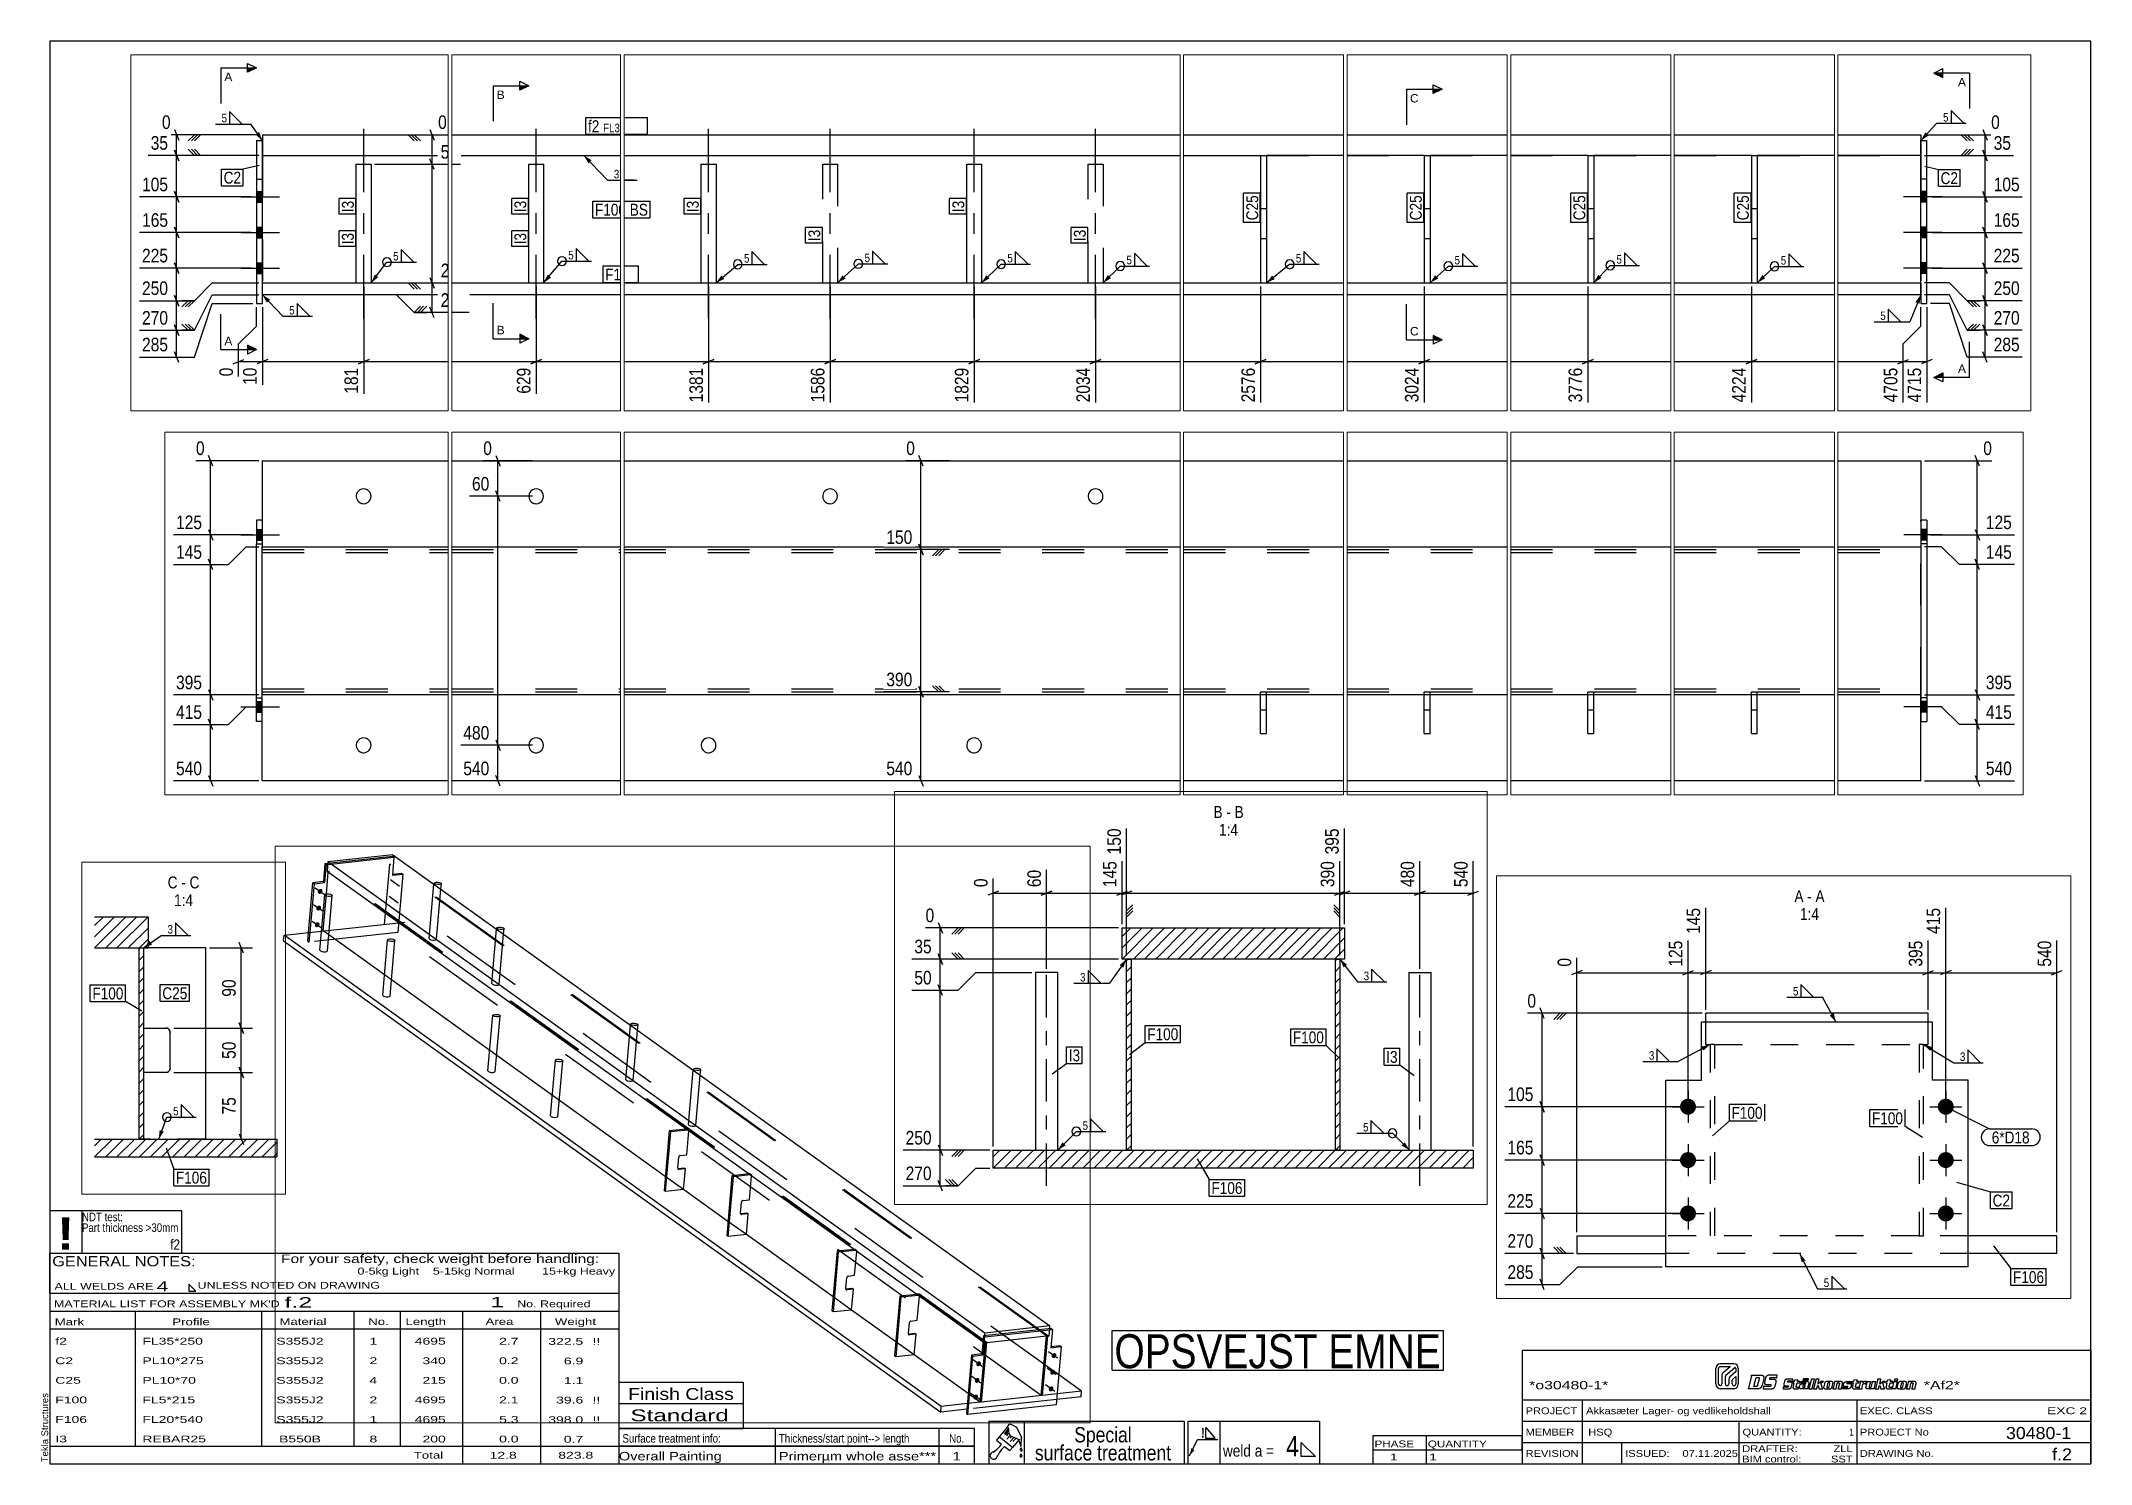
# Paper-space layout 'Layout1' of a CAD drawing. Header units: millimetres. Extents: x 2 to 579, y 5 to 405.
# The model-space entities are those that its viewports show. They can reach past a viewport. Long polylines and large blocks are cut down to what shows.
import ezdxf

# ---------------------------------------------------------------- set-up
doc = ezdxf.new("R2010")
doc.units = ezdxf.units.MM
doc.linetypes.add('DXK_LINE_DOT2', pattern=[3.9198, 1.9599, -1.9599])
doc.linetypes.add('DXK_LINE_DOT3', pattern=[5.9187, 2.979, -0.9799, 0.9799, -0.9799])
for name, color, linetype in [('GRAPHICAL_OBJECTS', 7, 'Continuous'), ('MÅLSÆTNING', 7, 'Continuous'), ('STÅL', 7, 'Continuous'), ('TEKST', 7, 'Continuous')]:
    doc.layers.add(name, color=color, linetype=linetype)
doc.layers.add('Viewport layer', color=7, linetype='Continuous', plot=False)
doc.styles.add('Arial', font='ARIAL.TTF', dxfattribs={"height": 0.2})
doc.styles.add('Arial Black', font='ARIBLK.TTF', dxfattribs={"height": 0.2})
doc.styles.add('Arial Narrow', font='ARIALN.TTF', dxfattribs={"height": 0.2})
doc.styles.add('Arial Narrow Bold', font='ARIALNB.TTF', dxfattribs={"height": 0.2})
doc.styles.add('Arial Rounded MT Bold', font='ARLRDBD.TTF', dxfattribs={"height": 0.2})
doc.styles.add('IDAutomationHC39M', font='IDAUTOMATIONHC39M.TTF', dxfattribs={"height": 0.2})

psp = doc.layouts.get("Layout1")

# ---------------------------------------------------------------- texts
at = {"layer": 'GRAPHICAL_OBJECTS', "color": 7, "linetype": 'Continuous', "style": 'Arial Narrow'}
for s, height, p in [('NDT test:', 2.386, (14, 73.25)), ('Part thickness >30mm', 2.3861, (14, 70.25)), ('f2', 2.863, (38.84, 65.25)), ('Surface treatment info:', 2.3861, (166, 11)), ('Thickness/start point--> length', 2.3861, (210, 11)), ('Special', 4.295, (293.07, 11.08)), ('4', 5.73, (352.61, 7.11)), ('1', 1.91, (511.03, 13)), ('surface treatment', 4.2949, (282, 6)), ('weld a =', 3.34, (334.88, 7.06))]:
    psp.add_text(s, height=height, dxfattribs=at).set_placement(p)
at = {"layer": 'GRAPHICAL_OBJECTS', "color": 2, "linetype": 'Continuous', "style": 'Arial Black'}
psp.add_text('!', height=9.07, dxfattribs=at).set_placement((7, 65.25))
at = {"layer": 'GRAPHICAL_OBJECTS', "color": 7}
for s, height, style, width, p in [('GENERAL NOTES:', 2.8633, 'Arial Narrow', 1.4, (5.65, 60.56)), ('ALL WELDS ARE', 1.9089, 'Arial Narrow', 1.6, (6.29, 54)), ('UNLESS NOTED ON DRAWING', 1.9089, 'Arial Narrow', 1.6, (46.52, 54.28)), ('f.2', 2.912, 'Arial Rounded MT Bold', 1.794707, (70.97, 48.97)), ('1', 2.91, 'Arial Rounded MT Bold', 1.794707, (128.86, 49.06)), ("MATERIAL LIST FOR ASSEMBLY MK'D", 1.9089, 'Arial Narrow', 1.6, (6.15, 49.06)), ('No. Required', 1.9089, 'Arial Narrow', 1.6, (136.41, 49.06)), ('Mark', 1.909, 'Arial Narrow', 1.7, (6.34, 44)), ('Profile', 1.909, 'Arial Narrow', 1.7, (39.41, 44)), ('Material', 1.909, 'Arial Narrow', 1.7, (69.54, 44.06)), ('No.', 1.909, 'Arial Narrow', 1.7, (94.5, 44.06)), ('Length', 1.909, 'Arial Narrow', 1.7, (105, 44.06)), ('Area', 1.909, 'Arial Narrow', 1.7, (127.5, 44.06)), ('Weight', 1.909, 'Arial Narrow', 1.7, (147, 44.06)), ('PHASE', 1.909, 'Arial Narrow', 1.5, (377.5, 9.69)), ('QUANTITY', 1.909, 'Arial Narrow', 1.5, (392.5, 9.69))]:
    psp.add_text(s, height=height, dxfattribs=dict(at, style=style, width=width)).set_placement(p)
at = {"layer": 'GRAPHICAL_OBJECTS', "color": 7, "linetype": 'Continuous'}
for s, height, style, width, p in [('For your safety, check weight before handling:  ', 2.3861, 'Arial Narrow', 1.6, (70, 61.5)), ('0-5kg Light    5-15kg Normal        15+kg Heavy', 1.9089, 'Arial Narrow', 1.6, (91.5, 58.25)), ('4', 2.86, 'Arial Narrow', 1.794707, (35, 53.5)), ('f2', 1.909, 'Arial Narrow', 1.794707, (6.5, 38.56)), ('FL35*250', 1.909, 'Arial Narrow', 1.794707, (31, 38.56)), ('S355J2', 1.909, 'Arial Narrow', 1.794707, (68.66, 38.56)), ('1', 1.91, 'Arial Narrow', 1.794707, (94.86, 38.56)), ('4695', 1.909, 'Arial Narrow', 1.794707, (107.58, 38.56)), ('2.7', 1.909, 'Arial Narrow', 1.794707, (131.32, 38.56)), ('322.5', 1.909, 'Arial Narrow', 1.794707, (145.15, 38.5)), ('!!', 1.909, 'Arial Narrow', 1.794707, (157.6, 38.5)), ('C2', 1.909, 'Arial Narrow', 1.794707, (6.5, 33.06)), ('PL10*275', 1.909, 'Arial Narrow', 1.794707, (31, 33.06)), ('S355J2', 1.909, 'Arial Narrow', 1.794707, (68.66, 33.06)), ('2', 1.91, 'Arial Narrow', 1.794707, (94.86, 33.06)), ('340', 1.909, 'Arial Narrow', 1.794707, (109.77, 33.06)), ('0.2', 1.909, 'Arial Narrow', 1.794707, (131.32, 33.06)), ('6.9', 1.909, 'Arial Narrow', 1.794707, (149.53, 33)), ('C25', 1.909, 'Arial Narrow', 1.794707, (6.5, 27.56)), ('PL10*70', 1.909, 'Arial Narrow', 1.794707, (31, 27.56)), ('S355J2', 1.909, 'Arial Narrow', 1.794707, (68.66, 27.56)), ('4', 1.91, 'Arial Narrow', 1.794707, (94.86, 27.56)), ('215', 1.909, 'Arial Narrow', 1.794707, (109.77, 27.56)), ('0.0', 1.909, 'Arial Narrow', 1.794707, (131.32, 27.56)), ('1.1', 1.909, 'Arial Narrow', 1.794707, (149.53, 27.5)), ('F100', 1.909, 'Arial Narrow', 1.794707, (6.5, 22.06)), ('FL5*215', 1.909, 'Arial Narrow', 1.794707, (31, 22.06)), ('S355J2', 1.909, 'Arial Narrow', 1.794707, (68.66, 22.06)), ('2', 1.91, 'Arial Narrow', 1.794707, (94.86, 22.06)), ('4695', 1.909, 'Arial Narrow', 1.794707, (107.58, 22.06)), ('2.1', 1.909, 'Arial Narrow', 1.794707, (131.32, 22.06)), ('39.6', 1.909, 'Arial Narrow', 1.794707, (147.34, 22)), ('!!', 1.909, 'Arial Narrow', 1.794707, (157.6, 22)), ('Finish Class', 3.3405, 'Arial Narrow', 1.425378, (167.62, 23)), ('*o30480-1*', 2.333, 'IDAutomationHC39M', 1.425378, (421, 26)), ('*Af2*', 2.333, 'IDAutomationHC39M', 1.425378, (532, 26.01)), ('F106', 1.909, 'Arial Narrow', 1.794707, (6.5, 16.56)), ('FL20*540', 1.909, 'Arial Narrow', 1.794707, (31, 16.56)), ('S355J2', 1.909, 'Arial Narrow', 1.794707, (68.66, 16.56)), ('1', 1.91, 'Arial Narrow', 1.794707, (94.86, 16.56)), ('4695', 1.909, 'Arial Narrow', 1.794707, (107.58, 16.56)), ('5.3', 1.909, 'Arial Narrow', 1.794707, (131.32, 16.56)), ('398.0', 1.909, 'Arial Narrow', 1.794707, (145.15, 16.5)), ('!!', 1.909, 'Arial Narrow', 1.794707, (157.6, 16.5)), ('Standard', 3.34, 'Arial Narrow', 1.780292, (168.26, 17)), ('PROJECT', 1.909, 'Arial Narrow', 1.425378, (420, 19)), ('Akkasæter Lager- og vedlikeholdshall', 1.9089, 'Arial Narrow', 1.425378, (437, 19)), ('EXEC. CLASS', 1.9089, 'Arial Narrow', 1.425378, (514, 19)), ('EXC 2', 1.909, 'Arial Narrow', 1.780292, (566.64, 19)), ('I3', 1.909, 'Arial Narrow', 1.794707, (6.5, 11.06)), ('REBAR25', 1.909, 'Arial Narrow', 1.794707, (31, 11.06)), ('B550B', 1.909, 'Arial Narrow', 1.794707, (69.43, 11.06)), ('8', 1.91, 'Arial Narrow', 1.794707, (94.86, 11.06)), ('200', 1.909, 'Arial Narrow', 1.794707, (109.77, 11.06)), ('0.0', 1.909, 'Arial Narrow', 1.794707, (131.32, 11.06)), ('0.7', 1.909, 'Arial Narrow', 1.794707, (149.53, 11)), ('MEMBER', 1.909, 'Arial Narrow', 1.425378, (420, 13)), ('HSQ', 1.909, 'Arial Narrow', 1.42538, (437.61, 13)), ('QUANTITY:', 1.909, 'Arial Narrow', 1.425378, (481, 13)), ('PROJECT No', 1.909, 'Arial Narrow', 1.425378, (514, 13)), ('30480-1', 3.397, 'Arial Rounded MT Bold', 1.1, (555.09, 12)), ('Total', 1.909, 'Arial Narrow', 1.7, (107.33, 6.5)), ('12.8', 1.909, 'Arial Narrow', 1.794707, (128.64, 6.5)), ('823.8', 1.909, 'Arial Narrow', 1.794707, (147.96, 6.5)), ('Overall Painting', 2.3861, 'Arial Narrow', 1.5, (165, 6)), ('Primerµm whole asse***', 2.3861, 'Arial Narrow', 1.5, (210, 6)), ('1', 2.39, 'Arial Narrow', 1.5, (258.86, 6)), ('1', 1.91, 'Arial Narrow', 1.794707, (381.82, 6)), ('1', 1.91, 'Arial Narrow', 1.794707, (392.86, 6)), ('REVISION', 1.909, 'Arial Narrow', 1.425378, (420, 7)), ('ISSUED:', 1.909, 'Arial Narrow', 1.425378, (448, 7)), ('07.11.2025', 1.909, 'Arial Narrow', 1.425378, (464.11, 7)), ('DRAFTER:', 1.909, 'Arial Narrow', 1.425378, (480.91, 8.35)), ('BIM control:', 1.9089, 'Arial Narrow', 1.425378, (480.9, 5.44)), ('SST', 1.909, 'Arial Narrow', 1.425378, (505.88, 5.43)), ('ZLL', 1.909, 'Arial Narrow', 1.425378, (506.58, 8.35)), ('DRAWING No.', 1.9089, 'Arial Narrow', 1.425378, (514, 7)), ('f.2', 3.397, 'Arial Rounded MT Bold', 1.1, (568.08, 6))]:
    psp.add_text(s, height=height, dxfattribs=dict(at, style=style, width=width)).set_placement(p)
at = {"layer": 'GRAPHICAL_OBJECTS', "color": 174, "linetype": 'Continuous', "style": 'Arial'}
psp.add_text('Tekla Structures', height=1.9102, rotation=90, dxfattribs=at).set_placement((4.5, 5.5))
at = {"layer": 'GRAPHICAL_OBJECTS', "color": 7, "style": 'Arial Narrow'}
psp.add_text('No.', height=2.386, dxfattribs=at).set_placement((257.87, 11))
at = {"layer": 'GRAPHICAL_OBJECTS', "color": 2, "linetype": 'Continuous', "style": 'Arial Narrow Bold', "width": 0.99921}
psp.add_text('!', height=2.73, dxfattribs=at).set_placement((328.73, 12.42))

msp = doc.modelspace()

# ---------------------------------------------------------------- hatches: boundary and pattern name
at = {"layer": 'STÅL', "linetype": 'Continuous'}
for points in [[(146.1, 1797.3), (147.3, 1798.7), (148.7, 1799.9), (150.3, 1800.8), (151.9, 1801.3), (153.6, 1801.5), (155.2, 1801.3), (156.6, 1800.7), (157.9, 1799.8), (158.8, 1798.7), (159.5, 1797.2), (159.9, 1795.6), (159.9, 1793.9), (159.6, 1792.1), (158.9, 1790.4), (158, 1788.7), (156.7, 1787.3), (155.3, 1786.1), (153.7, 1785.3), (152.1, 1784.7), (150.4, 1784.5), (148.9, 1784.7), (147.4, 1785.3), (146.2, 1786.2), (145.2, 1787.4), (144.5, 1788.8), (144.1, 1790.4), (144.1, 1792.2), (144.4, 1793.9), (145.1, 1795.7)], [(141.1, 1741.1), (142.4, 1742.5), (143.8, 1743.7), (145.4, 1744.6), (147, 1745.1), (148.7, 1745.3), (150.2, 1745.1), (151.7, 1744.6), (152.9, 1743.7), (153.9, 1742.5), (154.6, 1741), (155, 1739.4), (155, 1737.7), (154.7, 1735.9), (154, 1734.2), (153.1, 1732.6), (151.8, 1731.2), (150.4, 1730), (148.8, 1729.1), (147.2, 1728.6), (145.5, 1728.4), (144, 1728.6), (142.5, 1729.1), (141.3, 1730), (140.3, 1731.2), (139.6, 1732.6), (139.2, 1734.3), (139.2, 1736), (139.5, 1737.8), (140.2, 1739.5)], [(136.2, 1684.9), (137.5, 1686.4), (138.9, 1687.6), (140.5, 1688.4), (142.1, 1689), (143.8, 1689.1), (145.3, 1689), (146.8, 1688.4), (148, 1687.5), (149, 1686.3), (149.7, 1684.9), (150.1, 1683.3), (150.1, 1681.5), (149.8, 1679.8), (149.1, 1678), (148.1, 1676.4), (146.9, 1675), (145.5, 1673.8), (143.9, 1672.9), (142.3, 1672.4), (140.6, 1672.2), (139, 1672.4), (137.6, 1673), (136.3, 1673.9), (135.4, 1675), (134.7, 1676.5), (134.3, 1678.1), (134.3, 1679.8), (134.6, 1681.6), (135.3, 1683.3)], [(23665.9, 447.4), (23665.9, 429.4), (23675.9, 429.4), (23675.9, 447.4)], [(23665.9, 447.4), (23665.9, 429.4), (23675.9, 429.4), (23675.9, 447.4)], [(23665.9, 447.4), (23665.9, 429.4), (23675.9, 429.4), (23675.9, 447.4)], [(28380.9, 429.4), (28380.9, 447.4), (28370.9, 447.4), (28370.9, 429.4)], [(28380.9, 429.4), (28380.9, 447.4), (28370.9, 447.4), (28370.9, 429.4)], [(28380.9, 429.4), (28380.9, 447.4), (28370.9, 447.4), (28370.9, 429.4)], [(37012.9, 351.9), (37012.9, 369.9), (37002.9, 369.9), (37002.9, 351.9)], [(37012.9, 351.9), (37012.9, 369.9), (37002.9, 369.9), (37002.9, 351.9)], [(41717.9, 351.9), (41717.9, 369.9), (41707.9, 369.9), (41707.9, 351.9)], [(41717.9, 351.9), (41717.9, 369.9), (41707.9, 369.9), (41707.9, 351.9)], [(37012.9, 291.9), (37012.9, 309.9), (37002.9, 309.9), (37002.9, 291.9)], [(37012.9, 291.9), (37012.9, 309.9), (37002.9, 309.9), (37002.9, 291.9)], [(41717.9, 291.9), (41717.9, 309.9), (41707.9, 309.9), (41707.9, 291.9)], [(41717.9, 291.9), (41717.9, 309.9), (41707.9, 309.9), (41707.9, 291.9)], [(2622.7, 231.5), (2623.9, 232.9), (2625.3, 234.1), (2626.9, 234.9), (2628.5, 235.5), (2630.2, 235.7), (2631.8, 235.5), (2633.2, 234.9), (2634.5, 234), (2635.4, 232.8), (2636.1, 231.4), (2636.5, 229.8), (2636.5, 228), (2636.2, 226.3), (2635.5, 224.5), (2634.6, 222.9), (2633.4, 221.5), (2631.9, 220.3), (2630.4, 219.4), (2628.7, 218.9), (2627.1, 218.7), (2625.5, 218.9), (2624, 219.5), (2622.8, 220.4), (2621.8, 221.6), (2621.1, 223), (2620.7, 224.6), (2620.7, 226.3), (2621, 228.1), (2621.7, 229.8)], [(37012.9, 231.9), (37012.9, 249.9), (37002.9, 249.9), (37002.9, 231.9)], [(37012.9, 231.9), (37012.9, 249.9), (37002.9, 249.9), (37002.9, 231.9)], [(41717.9, 231.9), (41717.9, 249.9), (41707.9, 249.9), (41707.9, 231.9)], [(41717.9, 231.9), (41717.9, 249.9), (41707.9, 249.9), (41707.9, 231.9)], [(2368.1, 203.9), (2369.4, 205.4), (2370.8, 206.5), (2372.4, 207.4), (2374, 208), (2375.7, 208.1), (2377.2, 207.9), (2378.7, 207.4), (2379.9, 206.5), (2380.9, 205.3), (2381.6, 203.9), (2382, 202.3), (2382, 200.5), (2381.7, 198.7), (2381, 197), (2380.1, 195.4), (2378.8, 194), (2377.4, 192.8), (2375.8, 191.9), (2374.2, 191.4), (2372.5, 191.2), (2371, 191.4), (2369.5, 192), (2368.3, 192.8), (2367.3, 194), (2366.6, 195.5), (2366.2, 197.1), (2366.2, 198.8), (2366.5, 200.6), (2367.2, 202.3)], [(14954.7, 215.6, -1), (14936.7, 215.6, -1)], [(15244.7, 215.6, -1), (15226.7, 215.6, -1)], [(2617.8, 175.3), (2619, 176.7), (2620.4, 177.9), (2622, 178.8), (2623.6, 179.3), (2625.3, 179.5), (2626.9, 179.3), (2628.3, 178.7), (2629.5, 177.8), (2630.5, 176.7), (2631.2, 175.2), (2631.6, 173.6), (2631.6, 171.9), (2631.3, 170.1), (2630.6, 168.4), (2629.7, 166.8), (2628.4, 165.3), (2627, 164.1), (2625.4, 163.3), (2623.8, 162.7), (2622.1, 162.6), (2620.6, 162.7), (2619.1, 163.3), (2617.9, 164.2), (2616.9, 165.4), (2616.2, 166.8), (2615.8, 168.4), (2615.8, 170.2), (2616.1, 171.9), (2616.8, 173.7)], [(14954.7, 155.6, -1), (14936.7, 155.6, -1)], [(15244.7, 155.6, -1), (15226.7, 155.6, -1)], [(2363.2, 147.8), (2364.5, 149.2), (2365.9, 150.4), (2367.5, 151.3), (2369.1, 151.8), (2370.8, 152), (2372.3, 151.8), (2373.8, 151.2), (2375, 150.3), (2376, 149.1), (2376.7, 147.7), (2377.1, 146.1), (2377.1, 144.4), (2376.8, 142.6), (2376.1, 140.9), (2375.1, 139.2), (2373.9, 137.8), (2372.5, 136.6), (2370.9, 135.8), (2369.3, 135.2), (2367.6, 135), (2366, 135.2), (2364.6, 135.8), (2363.3, 136.7), (2362.4, 137.9), (2361.7, 139.3), (2361.3, 140.9), (2361.3, 142.7), (2361.6, 144.4), (2362.3, 146.2)], [(23665.9, 157.4), (23665.9, 139.4), (23675.9, 139.4), (23675.9, 157.4)], [(23665.9, 157.4), (23665.9, 139.4), (23675.9, 139.4), (23675.9, 157.4)], [(23665.9, 157.4), (23665.9, 139.4), (23675.9, 139.4), (23675.9, 157.4)], [(28380.9, 139.4), (28380.9, 157.4), (28370.9, 157.4), (28370.9, 139.4)], [(28380.9, 139.4), (28380.9, 157.4), (28370.9, 157.4), (28370.9, 139.4)], [(28380.9, 139.4), (28380.9, 157.4), (28370.9, 157.4), (28370.9, 139.4)], [(2612.8, 119.1), (2614.1, 120.5), (2615.5, 121.7), (2617.1, 122.6), (2618.7, 123.1), (2620.4, 123.3), (2621.9, 123.1), (2623.4, 122.6), (2624.6, 121.7), (2625.6, 120.5), (2626.3, 119.1), (2626.7, 117.4), (2626.7, 115.7), (2626.4, 113.9), (2625.7, 112.2), (2624.7, 110.6), (2623.5, 109.2), (2622.1, 108), (2620.5, 107.1), (2618.9, 106.6), (2617.2, 106.4), (2615.6, 106.6), (2614.2, 107.1), (2613, 108), (2612, 109.2), (2611.3, 110.7), (2610.9, 112.3), (2610.9, 114), (2611.2, 115.8), (2611.9, 117.5)], [(2358.3, 91.6), (2359.5, 93), (2361, 94.2), (2362.5, 95.1), (2364.2, 95.6), (2365.8, 95.8), (2367.4, 95.6), (2368.9, 95.1), (2370.1, 94.2), (2371.1, 93), (2371.8, 91.5), (2372.2, 89.9), (2372.2, 88.2), (2371.8, 86.4), (2371.2, 84.7), (2370.2, 83.1), (2369, 81.6), (2367.6, 80.5), (2366, 79.6), (2364.4, 79), (2362.7, 78.9), (2361.1, 79.1), (2359.7, 79.6), (2358.4, 80.5), (2357.4, 81.7), (2356.8, 83.1), (2356.4, 84.8), (2356.4, 86.5), (2356.7, 88.3), (2357.4, 90)], [(14954.7, 95.6, -1), (14936.7, 95.6, -1)], [(15244.7, 95.6, -1), (15226.7, 95.6, -1)]]:
    msp.add_hatch(color=96, dxfattribs=at).paths.add_polyline_path(points)
h = msp.add_hatch(dxfattribs=at)
h.set_pattern_fill('', scale=2.8, style=0, pattern_type=0)
h.set_pattern_definition([(45, (8673.272, 276.1525), (-6.28618, 6.28618), [])])
h.paths.add_polyline_path([(8673.3, 311.2), (8673.3, 276.2), (8923.3, 276.2), (8923.3, 311.2)])
h = msp.add_hatch(dxfattribs=at)
h.set_pattern_fill('', scale=2.8, style=0, pattern_type=0)
h.set_pattern_definition([(45, (47179.187, 276.957), (-6.2862, 6.2862), [])])
h.paths.add_polyline_path([(47179.2, 312), (47179.2, 277), (47239.3, 277), (47239.3, 312)])
h = msp.add_hatch(dxfattribs=at)
h.set_pattern_fill('', scale=2.8, style=0, pattern_type=0)
h.set_pattern_definition([(45, (47229.259, 61.957), (-6.28618, 6.28618), [])])
h.paths.add_polyline_path([(47229.3, 277), (47229.3, 62), (47234.3, 62), (47234.3, 277)])
h = msp.add_hatch(dxfattribs=at)
h.set_pattern_fill('', scale=2.8, style=0, pattern_type=0)
h.set_pattern_definition([(45, (8678.278, 61.1525), (-6.28618, 6.28618), [])])
h.paths.add_polyline_path([(8678.3, 276.2), (8678.3, 61.2), (8683.3, 61.2), (8683.3, 276.2)])
h = msp.add_hatch(dxfattribs=at)
h.set_pattern_fill('', scale=2.8, style=0, pattern_type=0)
h.set_pattern_definition([(45, (8913.272, 61.1525), (-6.28618, 6.28618), [])])
h.paths.add_polyline_path([(8913.3, 276.2), (8913.3, 61.2), (8918.3, 61.2), (8918.3, 276.2)])
h = msp.add_hatch(dxfattribs=at)
h.set_pattern_fill('', scale=2.8, style=0, pattern_type=0)
h.set_pattern_definition([(45, (8528.272, 41.1525), (-6.28618, 6.28618), [])])
h.paths.add_polyline_path([(8528.3, 61.2), (8528.3, 41.2), (9068.3, 41.2), (9068.3, 61.2)])
h = msp.add_hatch(dxfattribs=at)
h.set_pattern_fill('', scale=2.8, style=0, pattern_type=0)
h.set_pattern_definition([(45, (47179.187, 41.957), (-6.28618, 6.28618), [])])
h.paths.add_polyline_path([(47179.2, 62), (47179.2, 42), (47384.3, 42), (47384.3, 62)])
at = {"layer": 'TEKST', "linetype": 'Continuous'}
for color, points in [(30, [(36987.9, 571.2), (36987.9, 578.7), (37002.9, 578.7)]), (30, [(41744.9, 569.9), (41744.9, 562.4), (41729.9, 569.9)]), (30, [(37604.4, 541), (37604.4, 548.5), (37619.4, 548.5)]), (30, [(40041.9, 535.2), (40041.9, 542.7), (40056.9, 542.7)]), (3, [(37007.5, 470.4), (37012.9, 455.9), (37001.3, 466.1)]), (3, [(41720.8, 464.4), (41707.9, 455.9), (41715.3, 469.5)]), (3, [(37720.1, 417.5), (37712.4, 430.9), (37725.5, 422.7)]), (3, [(37720.1, 417.5), (37712.4, 430.9), (37725.5, 422.7)]), (3, [(15109.6, 320.6), (15112.2, 310.6), (15105.2, 318.2)]), (3, [(14960.7, 283.1), (14970.7, 285.6), (14963, 278.7)]), (3, [(15218, 278.3), (15210.7, 285.6), (15220.5, 282.6)]), (3, [(47243.9, 280.7), (47234.3, 277), (47241, 284.8)]), (3, [(8670.5, 269.4), (8678.3, 276.2), (8674.6, 266.5)]), (3, [(8922.4, 266.7), (8918.3, 276.2), (8926.3, 269.7)]), (3, [(37208.5, 225.5), (37196.4, 215.9), (37202.6, 230.1)]), (3, [(37208.5, 225.5), (37196.4, 215.9), (37202.6, 230.1)]), (3, [(37657, 224.9), (37644.4, 215.9), (37651.3, 229.7)]), (3, [(37657, 224.9), (37644.4, 215.9), (37651.3, 229.7)]), (3, [(38410.2, 222.8), (38396.4, 215.9), (38405.4, 228.5)]), (3, [(38615, 223.2), (38601.4, 215.9), (38609.9, 228.8)]), (3, [(38857.8, 223.5), (38844.4, 215.9), (38852.7, 229)]), (3, [(39062.7, 223.7), (39049.4, 215.9), (39057.5, 229.1)]), (3, [(39602.9, 222.4), (39588.9, 215.9), (39598.2, 228.2)]), (3, [(40050.5, 223.3), (40036.9, 215.9), (40045.4, 228.8)]), (3, [(40801.9, 224.2), (40788.9, 215.9), (40796.5, 229.4)]), (3, [(41250.3, 223.6), (41236.9, 215.9), (41245.2, 229)]), (3, [(37020.6, 182.5), (37012.9, 195.9), (37026, 187.7)]), (3, [(41698.7, 183.4), (41707.9, 195.9), (41705.7, 180.6)]), (30, [(37604.4, 121.7), (37604.4, 129.2), (37619.4, 121.7)]), (30, [(40041.9, 119.8), (40041.9, 127.3), (40056.9, 119.8)]), (30, [(36987.9, 103.3), (36987.9, 110.8), (37002.9, 103.3)]), (3, [(8609.6, 66.5), (8600.8, 61.2), (8606.1, 70)]), (3, [(8991.3, 70), (8996.6, 61.2), (8987.7, 66.4)]), (3, [(47257.1, 70.5), (47251.3, 62), (47252.4, 72.2)]), (3, [(15073.5, 40.6), (15071.2, 50.6), (15077.9, 42.8)]), (30, [(41744.9, 64.1), (41744.9, 56.6), (41729.9, 56.6)])]:
    msp.add_hatch(color=color, dxfattribs=at).paths.add_polyline_path(points)

# ---------------------------------------------------------------- linework, layer by layer
at = {"layer": 'MÅLSÆTNING', "color": 7, "linetype": 'Continuous'}
for p, q in [((23669.9, 563.4), (23563.9, 563.4)), ((23592.3, 554.4), (23585.1, 572.4)), ((23588.7, 438.4), (23588.7, 563.4)), ((24288.9, 563.4), (24205.6, 563.4)), ((24226.8, 572.4), (24234, 554.4)), ((25453.6, 563.4), (25380.4, 563.4)), ((25408.8, 554.4), (25401.6, 572.4)), ((28376.9, 563.4), (28490.9, 563.4)), ((28469.6, 554.4), (28462.4, 572.4)), ((28466, 438.4), (28466, 563.4)), ((24234, 494.4), (24226.8, 512.4)), ((24288.9, 503.4), (24182.2, 503.4)), ((24230.4, 83.4), (24230.4, 503.4)), ((37006.9, 465.9), (36843.5, 465.9)), ((36864.7, 474.9), (36871.9, 456.9)), ((36868.3, 430.9), (36868.3, 465.9)), ((36898.3, 465.9), (36887.8, 455.4)), ((36908.8, 465.9), (36887.8, 465.9)), ((36903.6, 465.9), (36893.1, 455.4)), ((36908.8, 465.9), (36898.3, 455.4)), ((37211.6, 465.9), (37324.1, 465.9)), ((37258.8, 465.9), (37269.3, 455.4)), ((37258.8, 465.9), (37279.8, 465.9)), ((37264, 465.9), (37274.5, 455.4)), ((37269.3, 465.9), (37279.8, 455.4)), ((37295.7, 474.9), (37302.9, 456.9)), ((37299.3, 415.9), (37299.3, 465.9)), ((41713.9, 465.9), (41841.1, 465.9)), ((41775.8, 465.9), (41786.3, 455.4)), ((41775.8, 465.9), (41796.8, 465.9)), ((41781, 465.9), (41791.5, 455.4)), ((41786.3, 465.9), (41796.8, 455.4)), ((41812.7, 474.9), (41819.9, 456.9)), ((41816.3, 430.9), (41816.3, 465.9)), ((14965.7, 324.6), (14965.7, 439.2)), ((14965.7, 324.6), (14965.7, 439.2)), ((15235.7, 219.6), (15235.7, 439.2)), ((23659.9, 438.4), (23525.9, 438.4)), ((23659.9, 438.4), (23525.9, 438.4)), ((28386.9, 438.4), (28528.9, 438.4)), ((28386.9, 438.4), (28528.9, 438.4)), ((36871.9, 421.9), (36864.7, 439.9)), ((36864.7, 439.9), (36871.9, 421.9)), ((36898.3, 430.9), (36887.8, 441.4)), ((36898.3, 430.9), (36887.8, 441.4)), ((36903.6, 430.9), (36893.1, 441.4)), ((36903.6, 430.9), (36893.1, 441.4)), ((36908.8, 430.9), (36898.3, 441.4)), ((36908.8, 430.9), (36898.3, 441.4)), ((41775.8, 430.9), (41786.3, 441.4)), ((41775.8, 430.9), (41786.3, 441.4)), ((41781, 430.9), (41791.5, 441.4)), ((41781, 430.9), (41791.5, 441.4)), ((41786.3, 430.9), (41796.8, 441.4)), ((41786.3, 430.9), (41796.8, 441.4)), ((41819.9, 421.9), (41812.7, 439.9)), ((41812.7, 439.9), (41819.9, 421.9)), ((8678.3, 280.2), (8678.3, 423.1)), ((23618.7, 388.4), (23648.7, 418.4)), ((23618.7, 388.4), (23648.7, 418.4)), ((23648.7, 418.4), (23669.9, 418.4)), ((23648.7, 418.4), (23669.9, 418.4)), ((25408.8, 404.4), (25401.6, 422.4)), ((28406, 418.4), (28376.9, 418.4)), ((28406, 418.4), (28376.9, 418.4)), ((28436, 388.4), (28406, 418.4)), ((28436, 388.4), (28406, 418.4)), ((37006.9, 430.9), (36820.1, 430.9)), ((37006.9, 430.9), (36820.1, 430.9)), ((36868.3, 360.9), (36868.3, 430.9)), ((36908.8, 430.9), (36887.8, 430.9)), ((36908.8, 430.9), (36887.8, 430.9)), ((37202.4, 415.9), (37504.5, 415.9)), ((37202.4, 415.9), (37504.5, 415.9)), ((37302.9, 406.9), (37295.7, 424.9)), ((37302.9, 406.9), (37295.7, 424.9)), ((41713.9, 430.9), (41864.5, 430.9)), ((41713.9, 430.9), (41864.5, 430.9)), ((41775.8, 430.9), (41796.8, 430.9)), ((41775.8, 430.9), (41796.8, 430.9)), ((41816.3, 360.9), (41816.3, 430.9)), ((14945.7, 219.6), (14945.7, 402.4)), ((15215.7, 324.6), (15215.7, 402.4)), ((15360.7, 74.6), (15360.7, 402.4)), ((23592.3, 379.4), (23585.1, 397.4)), ((25453.6, 413.4), (25342.4, 413.4)), ((25435.2, 413.4), (25424.7, 402.9)), ((25445.7, 413.4), (25424.7, 413.4)), ((25435.2, 413.4), (25424.7, 402.9)), ((25445.7, 413.4), (25424.7, 413.4)), ((25440.5, 413.4), (25430, 402.9)), ((25440.5, 413.4), (25430, 402.9)), ((25445.7, 413.4), (25435.2, 402.9)), ((25445.7, 413.4), (25435.2, 402.9)), ((28469.6, 379.4), (28462.4, 397.4)), ((8588.3, 265.2), (8588.3, 376.5)), ((8588.3, 265.2), (8588.3, 376.5)), ((8673.3, 315.2), (8673.3, 386.3)), ((8918.3, 280.2), (8918.3, 386.3)), ((9008.3, 265.2), (9008.3, 386.3)), ((9008.3, 265.2), (9008.3, 386.3)), ((9068.3, 65.2), (9068.3, 386.3)), ((14820.7, 74.6), (14820.7, 382.9)), ((23525.9, 388.4), (23618.7, 388.4)), ((23588.7, 168.4), (23588.7, 388.4)), ((28528.9, 388.4), (28436, 388.4)), ((28466, 168.4), (28466, 388.4)), ((36871.9, 351.9), (36864.7, 369.9)), ((36864.7, 369.9), (36871.9, 351.9)), ((41819.9, 351.9), (41812.7, 369.9)), ((41812.7, 369.9), (41819.9, 351.9)), ((8534.3, 352.6), (8522.3, 347.8)), ((8528.3, 65.2), (8528.3, 366.8)), ((8528.3, 350.2), (8588.3, 350.2)), ((8594.3, 352.6), (8582.3, 347.8)), ((8582.3, 347.8), (8594.3, 352.6)), ((8588.3, 350.2), (8673.3, 350.2)), ((8667.3, 347.8), (8679.3, 352.6)), ((8667.3, 347.8), (8679.3, 352.6)), ((8684.3, 352.6), (8672.3, 347.8)), ((8673.3, 350.2), (8678.3, 350.2)), ((8912.3, 347.8), (8924.3, 352.6)), ((9014.3, 352.6), (9002.3, 347.8)), ((9002.3, 347.8), (9014.3, 352.6)), ((9008.3, 350.2), (9068.3, 350.2)), ((9062.3, 347.8), (9074.3, 352.6)), ((14826.7, 368.7), (14814.7, 363.9)), ((14820.7, 366.3), (14945.7, 366.3)), ((14939.7, 363.9), (14951.7, 368.7)), ((14939.7, 363.9), (14951.7, 368.7)), ((14945.7, 366.3), (14965.7, 366.3)), ((14971.7, 368.7), (14959.7, 363.9)), ((14971.7, 368.7), (14959.7, 363.9)), ((14965.7, 366.3), (15215.7, 366.3)), ((15209.7, 363.9), (15221.7, 368.7)), ((15241.7, 368.7), (15229.7, 363.9)), ((15241.7, 368.7), (15229.7, 363.9)), ((15235.7, 366.3), (15360.7, 366.3)), ((15354.7, 363.9), (15366.7, 368.7)), ((36993.9, 360.9), (36805.5, 360.9)), ((36993.9, 360.9), (36805.5, 360.9)), ((36868.3, 300.9), (36868.3, 360.9)), ((41726.9, 360.9), (41879.1, 360.9)), ((41726.9, 360.9), (41879.1, 360.9)), ((41816.3, 300.9), (41816.3, 360.9)), ((8678.3, 330.2), (8685.3, 337.2)), ((8678.3, 323.2), (8678.3, 337.2)), ((8678.3, 330.2), (8685.3, 337.2)), ((8678.3, 323.2), (8678.3, 337.2)), ((8678.3, 326.7), (8685.3, 333.7)), ((8678.3, 326.7), (8685.3, 333.7)), ((8678.3, 323.2), (8685.3, 330.2)), ((8678.3, 323.2), (8685.3, 330.2)), ((8918.3, 330.2), (8911.3, 337.2)), ((8918.3, 330.2), (8911.3, 337.2)), ((8918.3, 326.7), (8911.3, 333.7)), ((8918.3, 326.7), (8911.3, 333.7)), ((8918.3, 323.2), (8911.3, 330.2)), ((8918.3, 323.2), (8911.3, 330.2)), ((8918.3, 323.2), (8918.3, 337.2)), ((8918.3, 323.2), (8918.3, 337.2)), ((14784, 314.6), (14779.2, 326.6)), ((8669.3, 311.2), (8452.1, 311.2)), ((8466.3, 317.2), (8471.1, 305.2)), ((8468.7, 276.2), (8468.7, 311.2)), ((8488.7, 311.2), (8481.7, 304.2)), ((8495.7, 311.2), (8481.7, 311.2)), ((8492.2, 311.2), (8485.2, 304.2)), ((8495.7, 311.2), (8488.7, 304.2)), ((14961.7, 320.6), (14765, 320.6)), ((14781.6, 215.6), (14781.6, 320.6)), ((14801.6, 320.6), (14794.6, 313.6)), ((14808.6, 320.6), (14794.6, 320.6)), ((14805.1, 320.6), (14798.1, 313.6)), ((14808.6, 320.6), (14801.6, 313.6)), ((36993.9, 300.9), (36805.5, 300.9)), ((36993.9, 300.9), (36805.5, 300.9)), ((36871.9, 291.9), (36864.7, 309.9)), ((36864.7, 309.9), (36871.9, 291.9)), ((36868.3, 240.9), (36868.3, 300.9)), ((41726.9, 300.9), (41879.1, 300.9)), ((41726.9, 300.9), (41879.1, 300.9)), ((41819.9, 291.9), (41812.7, 309.9)), ((41812.7, 309.9), (41819.9, 291.9)), ((41816.3, 240.9), (41816.3, 300.9)), ((8471.1, 270.2), (8466.3, 282.2)), ((8466.3, 282.2), (8471.1, 270.2)), ((8488.7, 276.2), (8481.7, 283.2)), ((8488.7, 276.2), (8481.7, 283.2)), ((8492.2, 276.2), (8485.2, 283.2)), ((8492.2, 276.2), (8485.2, 283.2)), ((8495.7, 276.2), (8488.7, 283.2)), ((8495.7, 276.2), (8488.7, 283.2)), ((47308.3, 277), (47356.9, 277)), ((47346.5, 271), (47341.7, 283)), ((47344.1, 187), (47344.1, 277)), ((8669.3, 276.2), (8436.5, 276.2)), ((8669.3, 276.2), (8436.5, 276.2)), ((8468.7, 241.2), (8468.7, 276.2)), ((8495.7, 276.2), (8481.7, 276.2)), ((8495.7, 276.2), (8481.7, 276.2)), ((8488.7, 241.2), (8508.7, 261.2)), ((8488.7, 241.2), (8508.7, 261.2)), ((8508.7, 261.2), (8571.8, 261.2)), ((8508.7, 261.2), (8571.8, 261.2)), ((8436.5, 241.2), (8488.7, 241.2)), ((8436.5, 241.2), (8488.7, 241.2)), ((8471.1, 235.2), (8466.3, 247.2)), ((8471.1, 235.2), (8466.3, 247.2)), ((8468.7, 61.2), (8468.7, 241.2)), ((36993.9, 240.9), (36805.5, 240.9)), ((36993.9, 240.9), (36805.5, 240.9)), ((36871.9, 231.9), (36864.7, 249.9)), ((36864.7, 249.9), (36871.9, 231.9)), ((36868.3, 185.9), (36868.3, 240.9)), ((41726.9, 240.9), (41879.1, 240.9)), ((41726.9, 240.9), (41879.1, 240.9)), ((41819.9, 231.9), (41812.7, 249.9)), ((41812.7, 249.9), (41819.9, 231.9)), ((41816.3, 185.9), (41816.3, 240.9)), ((14941.7, 215.6), (14739.7, 215.6)), ((14941.7, 215.6), (14739.7, 215.6)), ((14779.2, 221.6), (14784, 209.6)), ((14784, 209.6), (14779.2, 221.6)), ((14781.6, 155.6), (14781.6, 215.6)), ((36898.3, 185.9), (36928.3, 215.9)), ((36898.3, 185.9), (36928.3, 215.9)), ((36928.3, 215.9), (37006.9, 215.9)), ((36928.3, 215.9), (37006.9, 215.9)), ((37183.9, 209.9), (37183.9, 29)), ((37183.9, 209.9), (37183.9, 29)), ((37211.3, 215.9), (37519.1, 215.9)), ((37258.8, 215.9), (37269.3, 205.4)), ((37258.8, 215.9), (37279.8, 215.9)), ((37258.8, 215.9), (37269.3, 205.4)), ((37258.8, 215.9), (37279.8, 215.9)), ((37264, 215.9), (37274.5, 205.4)), ((37264, 215.9), (37274.5, 205.4)), ((37269.3, 215.9), (37279.8, 205.4)), ((37269.3, 215.9), (37279.8, 205.4)), ((37295.7, 224.9), (37302.9, 206.9)), ((37299.3, 165.9), (37299.3, 215.9)), ((37631.9, 209.9), (37631.9, 29)), ((37631.9, 209.9), (37631.9, 29)), ((38383.9, 209.9), (38383.9, 14.4)), ((38383.9, 209.9), (38383.9, 14.4)), ((38588.9, 209.9), (38588.9, 14.4)), ((38588.9, 209.9), (38588.9, 14.4)), ((38831.9, 209.9), (38831.9, 14.4)), ((39036.9, 209.9), (39036.9, 14.4)), ((39036.9, 209.9), (39036.9, 14.4)), ((39578.9, 209.9), (39578.9, 14.4)), ((39578.9, 209.9), (39578.9, 14.4)), ((40026.9, 209.9), (40026.9, 14.4)), ((40026.9, 209.9), (40026.9, 14.4)), ((40778.9, 209.9), (40778.9, 14.4)), ((41226.9, 209.9), (41226.9, 14.4)), ((41226.9, 209.9), (41226.9, 14.4)), ((41756.3, 215.9), (41713.9, 215.9)), ((41756.3, 215.9), (41713.9, 215.9)), ((41786.3, 185.9), (41756.3, 215.9)), ((41786.3, 185.9), (41756.3, 215.9)), ((36805.5, 185.9), (36898.3, 185.9)), ((36805.5, 185.9), (36898.3, 185.9)), ((36871.9, 176.9), (36864.7, 194.9)), ((36864.7, 194.9), (36871.9, 176.9)), ((36868.3, 135.9), (36868.3, 185.9)), ((36887.8, 185.9), (36877.3, 175.4)), ((36898.3, 185.9), (36877.3, 185.9)), ((36887.8, 185.9), (36877.3, 175.4)), ((36898.3, 185.9), (36877.3, 185.9)), ((36893.1, 185.9), (36882.6, 175.4)), ((36893.1, 185.9), (36882.6, 175.4)), ((36898.3, 185.9), (36887.8, 175.4)), ((36898.3, 185.9), (36887.8, 175.4)), ((36898.3, 135.9), (36928.3, 195.9)), ((36898.3, 135.9), (36928.3, 195.9)), ((36928.3, 195.9), (37006.9, 195.9)), ((36928.3, 195.9), (37006.9, 195.9)), ((37239.3, 195.9), (37211.3, 195.9)), ((37269.3, 165.9), (37239.3, 195.9)), ((41756.3, 195.9), (41713.9, 195.9)), ((41756.3, 195.9), (41713.9, 195.9)), ((41786.3, 135.9), (41756.3, 195.9)), ((41786.3, 135.9), (41756.3, 195.9)), ((41879.1, 185.9), (41786.3, 185.9)), ((41786.3, 185.9), (41796.8, 175.4)), ((41786.3, 185.9), (41807.3, 185.9)), ((41879.1, 185.9), (41786.3, 185.9)), ((41786.3, 185.9), (41796.8, 175.4)), ((41786.3, 185.9), (41807.3, 185.9)), ((41791.5, 185.9), (41802, 175.4)), ((41791.5, 185.9), (41802, 175.4)), ((41796.8, 185.9), (41807.3, 175.4)), ((41796.8, 185.9), (41807.3, 175.4)), ((41819.9, 176.9), (41812.7, 194.9)), ((41812.7, 194.9), (41819.9, 176.9)), ((41816.3, 135.9), (41816.3, 185.9)), ((47268.3, 187), (47356.9, 187)), ((47268.3, 187), (47356.9, 187)), ((47341.7, 193), (47346.5, 181)), ((47346.5, 181), (47341.7, 193)), ((47344.1, 137), (47344.1, 187)), ((14779.2, 161.6), (14784, 149.6)), ((14784, 149.6), (14779.2, 161.6)), ((23669.9, 168.4), (23525.9, 168.4)), ((23669.9, 168.4), (23525.9, 168.4)), ((23585.1, 177.4), (23592.3, 159.4)), ((25453.6, 173.4), (25342.4, 173.4)), ((25408.8, 164.4), (25401.6, 182.4)), ((25405.2, 23.4), (25405.2, 173.4)), ((25435.2, 173.4), (25424.7, 183.9)), ((25435.2, 173.4), (25424.7, 183.9)), ((25445.7, 173.4), (25424.7, 173.4)), ((25445.7, 173.4), (25424.7, 173.4)), ((25440.5, 173.4), (25430, 183.9)), ((25440.5, 173.4), (25430, 183.9)), ((25445.7, 173.4), (25435.2, 183.9)), ((25445.7, 173.4), (25435.2, 183.9)), ((28376.9, 168.4), (28528.9, 168.4)), ((28376.9, 168.4), (28528.9, 168.4)), ((28462.4, 177.4), (28469.6, 159.4)), ((36898.3, 90.9), (36928.3, 180.9)), ((36928.3, 180.9), (36996.9, 180.9)), ((37002.9, 143.1), (37002.9, 174.9)), ((37012.9, 174.9), (37012.9, 43.7)), ((37012.9, 174.9), (37012.9, 43.7)), ((37269.3, 165.9), (37279.8, 176.4)), ((37519.1, 165.9), (37269.3, 165.9)), ((37269.3, 165.9), (37290.3, 165.9)), ((37274.5, 165.9), (37285, 176.4)), ((37279.8, 165.9), (37290.3, 176.4)), ((37302.9, 156.9), (37295.7, 174.9)), ((41707.9, 143.1), (41707.9, 174.9)), ((41707.9, 143.1), (41707.9, 174.9)), ((41717.9, 174.9), (41717.9, 14.4)), ((41756.3, 180.9), (41723.9, 180.9)), ((41786.3, 90.9), (41756.3, 180.9)), ((14941.7, 155.6), (14739.7, 155.6)), ((14941.7, 155.6), (14739.7, 155.6)), ((14781.6, 95.6), (14781.6, 155.6)), ((23618.7, 118.4), (23648.7, 148.4)), ((23618.7, 118.4), (23648.7, 148.4)), ((23648.7, 148.4), (23659.9, 148.4)), ((23648.7, 148.4), (23659.9, 148.4)), ((28406, 148.4), (28386.9, 148.4)), ((28406, 148.4), (28386.9, 148.4)), ((28436, 118.4), (28406, 148.4)), ((28436, 118.4), (28406, 148.4)), ((36871.9, 126.9), (36864.7, 144.9)), ((36864.7, 144.9), (36871.9, 126.9)), ((36887.8, 135.9), (36877.3, 146.4)), ((36887.8, 135.9), (36877.3, 146.4)), ((36893.1, 135.9), (36882.6, 146.4)), ((36893.1, 135.9), (36882.6, 146.4)), ((36898.3, 135.9), (36887.8, 146.4)), ((36898.3, 135.9), (36887.8, 146.4)), ((36972.9, 113.1), (37002.9, 143.1)), ((41677.9, 113.1), (41707.9, 143.1)), ((41677.9, 113.1), (41707.9, 143.1)), ((41786.3, 135.9), (41796.8, 146.4)), ((41786.3, 135.9), (41796.8, 146.4)), ((41791.5, 135.9), (41802, 146.4)), ((41791.5, 135.9), (41802, 146.4)), ((41796.8, 135.9), (41807.3, 146.4)), ((41796.8, 135.9), (41807.3, 146.4)), ((41819.9, 126.9), (41812.7, 144.9)), ((41812.7, 144.9), (41819.9, 126.9)), ((47341.7, 143), (47346.5, 131)), ((23525.9, 118.4), (23618.7, 118.4)), ((23592.3, 109.4), (23585.1, 127.4)), ((23588.7, 23.4), (23588.7, 118.4)), ((28528.9, 118.4), (28436, 118.4)), ((28469.6, 109.4), (28462.4, 127.4)), ((28466, 23.4), (28466, 118.4)), ((36805.5, 135.9), (36898.3, 135.9)), ((36805.5, 135.9), (36898.3, 135.9)), ((36868.3, 90.9), (36868.3, 135.9)), ((36898.3, 135.9), (36877.3, 135.9)), ((36898.3, 135.9), (36877.3, 135.9)), ((41879.1, 135.9), (41786.3, 135.9)), ((41786.3, 135.9), (41807.3, 135.9)), ((41879.1, 135.9), (41786.3, 135.9)), ((41786.3, 135.9), (41807.3, 135.9)), ((41816.3, 90.9), (41816.3, 135.9)), ((47268.3, 137), (47356.9, 137)), ((47268.3, 137), (47356.9, 137)), ((47344.1, 62), (47344.1, 137)), ((14941.7, 95.6), (14739.7, 95.6)), ((14941.7, 95.6), (14739.7, 95.6)), ((14779.2, 101.6), (14784, 89.6)), ((14779.2, 101.6), (14784, 89.6)), ((14781.6, 50.6), (14781.6, 95.6)), ((24226.8, 92.4), (24234, 74.4)), ((24226.8, 92.4), (24234, 74.4)), ((36871.9, 81.9), (36864.7, 99.9)), ((36972.9, 58.3), (36972.9, 113.1)), ((41677.9, 14.4), (41677.9, 113.1)), ((41819.9, 81.9), (41812.7, 99.9)), ((24288.9, 83.4), (24167.6, 83.4)), ((24288.9, 83.4), (24167.6, 83.4)), ((24230.4, 23.4), (24230.4, 83.4)), ((36805.5, 90.9), (36898.3, 90.9)), ((36963.9, 79.5), (36981.9, 86.7)), ((36972.9, 83.1), (37012.9, 83.1)), ((37021.9, 86.7), (37003.9, 79.5)), ((37021.9, 86.7), (37003.9, 79.5)), ((37012.9, 83.1), (37183.9, 83.1)), ((37192.9, 86.7), (37174.9, 79.5)), ((37174.9, 79.5), (37192.9, 86.7)), ((37183.9, 83.1), (37631.9, 83.1)), ((37640.9, 86.7), (37622.9, 79.5)), ((37622.9, 79.5), (37640.9, 86.7)), ((37631.9, 83.1), (38383.9, 83.1)), ((38392.9, 86.7), (38374.9, 79.5)), ((38374.9, 79.5), (38392.9, 86.7)), ((38383.9, 83.1), (38588.9, 83.1)), ((38597.9, 86.7), (38579.9, 79.5)), ((38579.9, 79.5), (38597.9, 86.7)), ((38588.9, 83.1), (38831.9, 83.1)), ((38822.9, 79.5), (38840.9, 86.7)), ((39045.9, 86.7), (39027.9, 79.5)), ((39027.9, 79.5), (39045.9, 86.7)), ((39036.9, 83.1), (39578.9, 83.1)), ((39587.9, 86.7), (39569.9, 79.5)), ((39569.9, 79.5), (39587.9, 86.7)), ((39578.9, 83.1), (40026.9, 83.1)), ((40035.9, 86.7), (40017.9, 79.5)), ((40017.9, 79.5), (40035.9, 86.7)), ((40026.9, 83.1), (40778.9, 83.1)), ((40769.9, 79.5), (40787.9, 86.7)), ((41235.9, 86.7), (41217.9, 79.5)), ((41217.9, 79.5), (41235.9, 86.7)), ((41668.9, 79.5), (41686.9, 86.7)), ((41677.9, 83.1), (41717.9, 83.1)), ((41726.9, 86.7), (41708.9, 79.5)), ((41879.1, 90.9), (41786.3, 90.9)), ((8524.3, 61.2), (8426.8, 61.2)), ((8524.3, 61.2), (8426.8, 61.2)), ((8466.3, 67.2), (8471.1, 55.2)), ((8466.3, 67.2), (8471.1, 55.2)), ((8468.7, 21.2), (8468.7, 61.2)), ((8488.7, 61.2), (8481.7, 54.2)), ((8495.7, 61.2), (8481.7, 61.2)), ((8488.7, 61.2), (8481.7, 54.2)), ((8495.7, 61.2), (8481.7, 61.2)), ((8492.2, 61.2), (8485.2, 54.2)), ((8492.2, 61.2), (8485.2, 54.2)), ((8495.7, 61.2), (8488.7, 54.2)), ((8495.7, 61.2), (8488.7, 54.2)), ((14816.7, 50.6), (14739.7, 50.6)), ((14816.7, 50.6), (14739.7, 50.6)), ((14784, 44.6), (14779.2, 56.6)), ((14779.2, 56.6), (14784, 44.6)), ((14781.6, 15.6), (14781.6, 50.6)), ((14801.6, 50.6), (14794.6, 57.6)), ((14801.6, 50.6), (14794.6, 57.6)), ((14808.6, 50.6), (14794.6, 50.6)), ((14808.6, 50.6), (14794.6, 50.6)), ((14805.1, 50.6), (14798.1, 57.6)), ((14805.1, 50.6), (14798.1, 57.6)), ((14808.6, 50.6), (14801.6, 57.6)), ((14808.6, 50.6), (14801.6, 57.6)), ((47308.3, 62), (47356.9, 62)), ((47341.7, 68), (47346.5, 56)), ((8471.1, 15.2), (8466.3, 27.2)), ((8481.7, 21.2), (8474.7, 28.2)), ((8485.2, 21.2), (8478.2, 28.2)), ((8488.7, 21.2), (8481.7, 28.2)), ((8488.7, 21.2), (8508.7, 41.2)), ((8508.7, 41.2), (8524.3, 41.2)), ((14801.6, 15.6), (14821.6, 35.6)), ((14821.6, 35.6), (14916.7, 35.6)), ((23669.9, 23.4), (23525.9, 23.4)), ((23585.1, 32.4), (23592.3, 14.4)), ((24288.9, 23.4), (24167.6, 23.4)), ((24234, 14.4), (24226.8, 32.4)), ((25453.6, 23.4), (25342.4, 23.4)), ((25401.6, 32.4), (25408.8, 14.4)), ((28376.9, 23.4), (28528.9, 23.4)), ((28462.4, 32.4), (28469.6, 14.4)), ((8426.8, 21.2), (8488.7, 21.2)), ((8488.7, 21.2), (8474.7, 21.2)), ((14739.7, 15.6), (14801.6, 15.6)), ((14784, 9.6), (14779.2, 21.6))]:
    msp.add_line(p, q, dxfattribs=at)
at = {"layer": 'STÅL', "color": 2, "linetype": 'Continuous'}
for p, q in [((397.6, 1916.9), (178.2, 1893.2)), ((397.6, 1916.9), (2614.9, 327)), ((178.2, 1893.2), (175.3, 1860.4)), ((2395.5, 303.2), (178.2, 1893.2)), ((168.2, 1886.8), (162.9, 1825.9)), ((167.6, 1822.5), (173, 1883.4)), ((168.2, 1886.8), (177.7, 1887.8)), ((168.2, 1886.8), (173, 1883.4)), ((173, 1883.4), (177.4, 1883.8)), ((173, 1784.3), (179.4, 1857.5)), ((2388.6, 273.4), (175.3, 1860.4)), ((113.1, 1654.4), (127.8, 1822.1)), ((162.9, 1825.9), (127.8, 1822.1)), ((127.8, 1822.1), (132.5, 1818.7)), ((132.5, 1818.7), (167.6, 1822.5)), ((162.9, 1825.9), (167.6, 1822.5)), ((536.4, 1821.3), (538.2, 1823.3)), ((538.2, 1823.3), (542.9, 1824.5)), ((542.9, 1824.5), (549.1, 1824.5)), ((549.1, 1824.5), (555.3, 1823.4)), ((555.3, 1823.4), (559.8, 1821.5)), ((118.2, 1654.9), (132.5, 1818.7)), ((536.1, 1817.6), (536.4, 1821.3)), ((537.9, 1819.1), (536.4, 1821.3)), ((542.4, 1817.1), (537.9, 1819.1)), ((548.5, 1816), (542.4, 1817.1)), ((554.8, 1816), (548.5, 1816)), ((559.5, 1817.2), (554.8, 1816)), ((561.3, 1819.2), (559.5, 1817.2)), ((559.7, 1800.7), (561.3, 1819.2)), ((559.8, 1821.5), (561.3, 1819.2)), ((151.4, 1594.3), (167.8, 1781.5)), ((167.8, 1781.5), (169.6, 1783.5)), ((169.3, 1779.2), (167.8, 1781.5)), ((173.8, 1777.3), (169.3, 1779.2)), ((169.6, 1783.5), (174.3, 1784.7)), ((179.9, 1776.2), (173.8, 1777.3)), ((174.3, 1784.7), (180.5, 1784.7)), ((176.3, 1592.1), (192.7, 1779.4)), ((186.2, 1776.2), (179.9, 1776.2)), ((180.5, 1784.7), (186.7, 1783.6)), ((190.9, 1777.4), (186.2, 1776.2)), ((186.7, 1783.6), (191.2, 1781.6)), ((192.7, 1779.4), (190.9, 1777.4)), ((191.2, 1781.6), (192.7, 1779.4)), ((747.6, 1665.9), (748, 1669.6)), ((748, 1669.6), (749.8, 1671.6)), ((749.5, 1667.3), (748, 1669.6)), ((753.9, 1665.4), (749.5, 1667.3)), ((749.8, 1671.6), (754.4, 1672.8)), ((760.1, 1664.3), (753.9, 1665.4)), ((754.4, 1672.8), (760.7, 1672.8)), ((766.4, 1664.3), (760.1, 1664.3)), ((760.7, 1672.8), (766.9, 1671.7)), ((771.1, 1665.5), (766.4, 1664.3)), ((766.9, 1671.7), (771.4, 1669.8)), ((772.9, 1667.5), (771.1, 1665.5)), ((771.3, 1649), (772.9, 1667.5)), ((771.4, 1669.8), (772.9, 1667.5)), ((28.8, 1626.7), (30.4, 1645.4)), ((30.4, 1645.4), (157.1, 1659.1)), ((2247.8, 55.5), (30.4, 1645.4)), ((369, 1511.3), (181, 1646.1)), ((28.8, 1626.7), (2246.2, 36.7)), ((363, 1442.6), (379.4, 1629.8)), ((379.4, 1629.8), (381.2, 1631.8)), ((380.9, 1627.5), (379.4, 1629.8)), ((385.3, 1625.5), (380.9, 1627.5)), ((381.2, 1631.8), (385.8, 1632.9)), ((391.5, 1624.4), (385.3, 1625.5)), ((385.8, 1632.9), (392.1, 1633)), ((387.9, 1440.4), (404.3, 1627.7)), ((397.8, 1624.5), (391.5, 1624.4)), ((392.1, 1633), (398.3, 1631.9)), ((402.5, 1625.7), (397.8, 1624.5)), ((398.3, 1631.9), (402.7, 1629.9)), ((404.3, 1627.7), (402.5, 1625.7)), ((402.7, 1629.9), (404.3, 1627.7)), ((151.4, 1594.3), (152.9, 1592)), ((152.9, 1592), (157.4, 1590)), ((174.5, 1590.2), (176.3, 1592.1)), ((157.4, 1590), (163.6, 1588.9)), ((163.6, 1588.9), (169.8, 1589)), ((169.8, 1589), (174.5, 1590.2)), ((724.2, 1256.6), (392.6, 1494.4)), ((363, 1442.6), (364.5, 1440.3)), ((364.5, 1440.3), (369, 1438.3)), ((369, 1438.3), (375.1, 1437.2)), ((375.1, 1437.2), (381.4, 1437.3)), ((381.4, 1437.3), (386.1, 1438.4)), ((386.1, 1438.4), (387.9, 1440.4)), ((718.1, 1187.9), (734.5, 1375.1)), ((734.5, 1375.1), (736.3, 1377.1)), ((736, 1372.8), (734.5, 1375.1)), ((740.5, 1370.9), (736, 1372.8)), ((736.3, 1377.1), (741, 1378.3)), ((746.7, 1369.8), (740.5, 1370.9)), ((741, 1378.3), (747.3, 1378.3)), ((743, 1185.8), (759.4, 1373)), ((752.9, 1369.8), (746.7, 1369.8)), ((747.3, 1378.3), (753.5, 1377.2)), ((757.6, 1371), (752.9, 1369.8)), ((753.5, 1377.2), (757.9, 1375.3)), ((759.4, 1373), (757.6, 1371)), ((757.9, 1375.3), (759.4, 1373)), ((1199.6, 1341.8), (1199.9, 1345.5)), ((1199.9, 1345.5), (1201.8, 1347.5)), ((1201.5, 1343.3), (1199.9, 1345.5)), ((1205.9, 1341.3), (1201.5, 1343.3)), ((1201.8, 1347.5), (1206.4, 1348.7)), ((1212.1, 1340.2), (1205.9, 1341.3)), ((1206.4, 1348.7), (1212.7, 1348.7)), ((1218.4, 1340.3), (1212.1, 1340.2)), ((1212.7, 1348.7), (1218.9, 1347.6)), ((1223, 1341.4), (1218.4, 1340.3)), ((1218.9, 1347.6), (1223.3, 1345.7)), ((1224.8, 1343.4), (1223, 1341.4)), ((1223.2, 1324.9), (1224.8, 1343.4)), ((1223.3, 1345.7), (1224.8, 1343.4)), ((935.7, 1104.9), (747.8, 1239.7)), ((929.7, 1036.2), (946.1, 1223.4)), ((946.1, 1223.4), (947.9, 1225.4)), ((947.6, 1221.1), (946.1, 1223.4)), ((947.9, 1225.4), (952.6, 1226.6)), ((952.6, 1226.6), (958.8, 1226.6)), ((958.8, 1226.6), (965, 1225.5)), ((965, 1225.5), (969.5, 1223.5)), ((969.5, 1223.5), (971, 1221.3)), ((952.1, 1219.2), (947.6, 1221.1)), ((958.3, 1218.1), (952.1, 1219.2)), ((954.6, 1034), (971, 1221.3)), ((964.5, 1218.1), (958.3, 1218.1)), ((969.2, 1219.3), (964.5, 1218.1)), ((971, 1221.3), (969.2, 1219.3)), ((718.1, 1187.9), (719.7, 1185.6)), ((719.7, 1185.6), (724.1, 1183.7)), ((724.1, 1183.7), (730.3, 1182.6)), ((730.3, 1182.6), (736.6, 1182.6)), ((736.6, 1182.6), (741.2, 1183.8)), ((741.2, 1183.8), (743, 1185.8)), ((1411.2, 1190.1), (1411.5, 1193.8)), ((1411.5, 1193.8), (1413.3, 1195.8)), ((1413, 1191.5), (1411.5, 1193.8)), ((1417.5, 1189.6), (1413, 1191.5)), ((1413.3, 1195.8), (1418, 1197)), ((1423.7, 1188.5), (1417.5, 1189.6)), ((1418, 1197), (1424.3, 1197)), ((1429.9, 1188.5), (1423.7, 1188.5)), ((1424.3, 1197), (1430.5, 1195.9)), ((1434.6, 1189.7), (1429.9, 1188.5)), ((1430.5, 1195.9), (1434.9, 1194)), ((1436.4, 1191.7), (1434.6, 1189.7)), ((1434.8, 1173.2), (1436.4, 1191.7)), ((1434.9, 1194), (1436.4, 1191.7)), ((1316.7, 831.7), (959.3, 1088)), ((929.7, 1036.2), (931.2, 1033.9)), ((931.2, 1033.9), (935.7, 1031.9)), ((935.7, 1031.9), (941.9, 1030.8)), ((941.9, 1030.8), (948.1, 1030.9)), ((948.1, 1030.9), (952.8, 1032.1)), ((952.8, 1032.1), (954.6, 1034)), ((1330.1, 985.3), (1312.5, 784)), ((1317.2, 780.7), (1334.9, 981.9)), ((1387.2, 991.5), (1330.1, 985.3)), ((1334.9, 981.9), (1330.1, 985.3)), ((1391.9, 988.1), (1334.9, 981.9)), ((1388.9, 904.3), (1396, 985.2)), ((1363.3, 899.6), (1362.5, 898.2)), ((1364.3, 900.8), (1363.3, 899.6)), ((1365.6, 901.6), (1364.3, 900.8)), ((1367, 901.9), (1365.6, 901.6)), ((1367, 901.9), (1388.9, 904.3)), ((1358.9, 859.3), (1362.2, 896.8)), ((1362.5, 898.2), (1362.2, 896.8)), ((1358.9, 858.6), (1380.1, 860.9)), ((1358.9, 859.3), (1359, 857.9)), ((1359, 857.9), (1359.5, 856.7)), ((1359.5, 856.7), (1360.4, 855.7)), ((1360.4, 855.7), (1361.5, 855.2)), ((1361.5, 855.2), (1362.9, 855.1)), ((1384.8, 857.5), (1362.9, 855.1)), ((1378.7, 787.3), (1384.8, 857.5)), ((1380.1, 860.9), (1384.8, 857.5)), ((1541.7, 833.6), (1524.1, 632.3)), ((1528.8, 628.9), (1546.4, 830.2)), ((1598.8, 839.8), (1541.7, 833.6)), ((1546.4, 830.2), (1541.7, 833.6)), ((1603.5, 836.4), (1546.4, 830.2)), ((1600.5, 752.6), (1607.6, 833.4)), ((1378.7, 787.3), (1317.2, 780.7)), ((1528.3, 680), (1378.7, 787.3)), ((1317.2, 780.7), (1312.5, 784)), ((1570.5, 707.6), (1573.8, 745.1)), ((1574.1, 746.5), (1573.8, 745.1)), ((1574.8, 747.9), (1574.1, 746.5)), ((1575.9, 749), (1574.8, 747.9)), ((1577.2, 749.8), (1575.9, 749)), ((1578.6, 750.2), (1577.2, 749.8)), ((1578.6, 750.2), (1600.5, 752.6)), ((1570.5, 706.9), (1591.7, 709.2)), ((1570.5, 707.6), (1570.6, 706.2)), ((1570.6, 706.2), (1571.1, 705)), ((1571.1, 705), (1572, 704)), ((1572, 704), (1573.1, 703.5)), ((1573.1, 703.5), (1574.5, 703.4)), ((1596.4, 705.8), (1574.5, 703.4)), ((1590.3, 635.6), (1596.4, 705.8)), ((1591.7, 709.2), (1596.4, 705.8)), ((1528.8, 628.9), (1524.1, 632.3)), ((1590.3, 635.6), (1528.8, 628.9)), ((1883.4, 425.4), (1590.3, 635.6)), ((1896.9, 578.9), (1879.3, 377.7)), ((1953.9, 585.1), (1896.9, 578.9)), ((1901.6, 575.5), (1896.9, 578.9)), ((1958.6, 581.7), (1901.6, 575.5)), ((1955.7, 497.9), (1962.7, 578.8)), ((1884, 374.3), (1901.6, 575.5)), ((23675.9, 563.4), (23675.9, 463.4)), ((23675.9, 563.4), (23989.4, 563.4)), ((24152.4, 563.4), (24437.4, 563.4)), ((24904.4, 563.4), (25842.4, 563.4)), ((26111.9, 563.4), (26381.9, 563.4)), ((26559.9, 563.4), (26829.9, 563.4)), ((27311.9, 563.4), (27581.9, 563.4)), ((27759.9, 563.4), (28029.9, 563.4)), ((28230.9, 563.4), (28370.9, 563.4)), ((28370.9, 563.4), (28370.9, 463.4)), ((1925.6, 453), (1928.9, 490.4)), ((1929.3, 491.9), (1928.9, 490.4)), ((1930, 493.2), (1929.3, 491.9)), ((1931.1, 494.4), (1930, 493.2)), ((1932.3, 495.2), (1931.1, 494.4)), ((1933.7, 495.6), (1932.3, 495.2)), ((1933.7, 495.6), (1955.7, 497.9)), ((23675.9, 463.4), (23665.9, 463.4)), ((23665.9, 463.4), (23665.9, 423.4)), ((23675.9, 463.4), (23675.9, 423.4)), ((28380.9, 463.4), (28370.9, 463.4)), ((28370.9, 463.4), (28370.9, 423.4)), ((28380.9, 463.4), (28380.9, 423.4)), ((37012.9, 465.9), (37012.9, 455.9)), ((37012.9, 465.9), (37326.4, 465.9)), ((37489.4, 465.9), (37774.4, 465.9)), ((38241.4, 465.9), (39179.4, 465.9)), ((39448.9, 465.9), (39718.9, 465.9)), ((39896.9, 465.9), (40166.9, 465.9)), ((40648.9, 465.9), (40918.9, 465.9)), ((41096.9, 465.9), (41366.9, 465.9)), ((41567.9, 465.9), (41707.9, 465.9)), ((41707.9, 465.9), (41707.9, 455.9)), ((1925.6, 453), (1925.7, 451.5)), ((1925.7, 452.2), (1946.8, 454.5)), ((1925.7, 451.5), (1926.2, 450.3)), ((1926.2, 450.3), (1927.1, 449.4)), ((1927.1, 449.4), (1928.3, 448.8)), ((1928.3, 448.8), (1929.6, 448.7)), ((1951.6, 451.1), (1929.6, 448.7)), ((1945.4, 380.9), (1951.6, 451.1)), ((1946.8, 454.5), (1951.6, 451.1)), ((37002.9, 455.9), (37002.9, 180.9)), ((37002.9, 455.9), (37012.9, 455.9)), ((37012.9, 215.9), (37012.9, 455.9)), ((41707.9, 215.9), (41707.9, 455.9)), ((41707.9, 455.9), (41717.9, 455.9)), ((41717.9, 180.9), (41717.9, 455.9)), ((2108.5, 427.2), (2090.8, 225.9)), ((2095.6, 222.6), (2113.2, 423.8)), ((2165.5, 433.4), (2108.5, 427.2)), ((2113.2, 423.8), (2108.5, 427.2)), ((2170.2, 430), (2113.2, 423.8)), ((2167.2, 346.2), (2174.3, 427.1)), ((23665.9, 123.4), (23665.9, 423.4)), ((23665.9, 423.4), (23675.9, 423.4)), ((23675.9, 423.4), (23675.9, 418.4)), ((23675.9, 168.4), (23675.9, 418.4)), ((23675.9, 418.4), (23989.4, 418.4)), ((24152.4, 418.4), (24437.4, 418.4)), ((24904.4, 418.4), (25842.4, 418.4)), ((26111.9, 418.4), (26381.9, 418.4)), ((26559.9, 418.4), (26829.9, 418.4)), ((27311.9, 418.4), (27581.9, 418.4)), ((27759.9, 418.4), (28029.9, 418.4)), ((28230.9, 418.4), (28370.9, 418.4)), ((28370.9, 423.4), (28370.9, 418.4)), ((28380.9, 423.4), (28370.9, 423.4)), ((28370.9, 418.4), (28370.9, 168.4)), ((28380.9, 423.4), (28380.9, 123.4)), ((37012.9, 430.9), (37326.4, 430.9)), ((37171.4, 215.9), (37171.4, 415.9)), ((37171.4, 415.9), (37196.4, 415.9)), ((37196.4, 415.9), (37196.4, 215.9)), ((37489.4, 430.9), (37774.4, 430.9)), ((37619.4, 215.9), (37619.4, 415.9)), ((37619.4, 415.9), (37644.4, 415.9)), ((37644.4, 415.9), (37644.4, 215.9)), ((38241.4, 430.9), (39179.4, 430.9)), ((38371.4, 215.9), (38371.4, 415.9)), ((38371.4, 415.9), (38396.4, 415.9)), ((38396.4, 415.9), (38396.4, 215.9)), ((38819.4, 215.9), (38819.4, 415.9)), ((38819.4, 415.9), (38844.4, 415.9)), ((38844.4, 415.9), (38844.4, 215.9)), ((39448.9, 430.9), (39578.9, 430.9)), ((39578.9, 430.9), (39578.9, 215.9)), ((39578.9, 430.9), (39588.9, 430.9)), ((39588.9, 430.9), (39588.9, 215.9)), ((39718.9, 430.9), (39588.9, 430.9)), ((40026.9, 430.9), (39896.9, 430.9)), ((40026.9, 430.9), (40026.9, 215.9)), ((40026.9, 430.9), (40036.9, 430.9)), ((40036.9, 430.9), (40036.9, 215.9)), ((40166.9, 430.9), (40036.9, 430.9)), ((40778.9, 430.9), (40648.9, 430.9)), ((40778.9, 430.9), (40778.9, 215.9)), ((40778.9, 430.9), (40788.9, 430.9)), ((40788.9, 430.9), (40788.9, 215.9)), ((40918.9, 430.9), (40788.9, 430.9)), ((41226.9, 430.9), (41096.9, 430.9)), ((41226.9, 430.9), (41226.9, 215.9)), ((41226.9, 430.9), (41236.9, 430.9)), ((41236.9, 430.9), (41236.9, 215.9)), ((41366.9, 430.9), (41236.9, 430.9)), ((41707.9, 430.9), (41567.9, 430.9)), ((1884, 374.3), (1879.3, 377.7)), ((1945.4, 380.9), (1884, 374.3)), ((2095, 273.6), (1945.4, 380.9)), ((37002.9, 390.9), (37012.9, 390.9)), ((41717.9, 390.9), (41707.9, 390.9)), ((2145.3, 343.8), (2167.2, 346.2)), ((2137.2, 301.2), (2140.5, 338.7)), ((2140.8, 340.2), (2140.5, 338.7)), ((2141.6, 341.5), (2140.8, 340.2)), ((2142.6, 342.7), (2141.6, 341.5)), ((2143.9, 343.5), (2142.6, 342.7)), ((2145.3, 343.8), (2143.9, 343.5)), ((2614.9, 327), (2395.5, 303.2)), ((2614.1, 317.6), (2614.9, 327)), ((2137.2, 301.2), (2137.3, 299.8)), ((2137.3, 300.5), (2158.4, 302.8)), ((2137.3, 299.8), (2137.8, 298.6)), ((2158.4, 302.8), (2163.1, 299.4)), ((2618.5, 318.1), (2390.3, 293.4)), ((2394.7, 293.9), (2395.5, 303.2)), ((2395, 290), (2623.2, 314.7)), ((2623.2, 314.7), (2617.9, 253.8)), ((2618.5, 318.1), (2623.2, 314.7)), ((8673.3, 276.2), (8673.3, 311.2)), ((8673.3, 311.2), (8923.3, 311.2)), ((8923.3, 311.2), (8923.3, 276.2)), ((14960.7, 245.6), (14960.7, 310.6)), ((15220.7, 310.6), (14960.7, 310.6)), ((15215.7, 320.6), (14965.7, 320.6)), ((14965.7, 310.6), (14965.7, 320.6)), ((15215.7, 310.6), (15215.7, 320.6)), ((15220.7, 245.6), (15220.7, 310.6)), ((47179.2, 312), (47239.3, 312)), ((47239.3, 312), (47239.3, 277)), ((2137.8, 298.6), (2138.7, 297.6)), ((2138.7, 297.6), (2139.9, 297.1)), ((2139.9, 297.1), (2141.2, 297)), ((2163.1, 299.4), (2141.2, 297)), ((2157, 229.2), (2163.1, 299.4)), ((2390.3, 293.4), (2385, 232.6)), ((2389.7, 229.2), (2395, 290)), ((2390.3, 293.4), (2395, 290)), ((47179.2, 277), (47239.3, 277)), ((47229.3, 62), (47229.3, 277)), ((47229.3, 277), (47234.3, 277)), ((47234.3, 277), (47234.3, 62)), ((47304.3, 277), (47239.3, 277)), ((47304.3, 62), (47304.3, 277)), ((2617.9, 253.8), (2653, 257.6)), ((2618.3, 257.8), (2648.3, 261)), ((2653, 257.6), (2635.8, 61.1)), ((2648.3, 261), (2653, 257.6)), ((8575.8, 261.2), (8575.8, 61.2)), ((8600.8, 261.2), (8575.8, 261.2)), ((8600.8, 61.2), (8600.8, 261.2)), ((8923.3, 276.2), (8673.3, 276.2)), ((8678.3, 61.2), (8678.3, 276.2)), ((8678.3, 276.2), (8683.3, 276.2)), ((8683.3, 276.2), (8683.3, 61.2)), ((8913.3, 61.2), (8913.3, 276.2)), ((8913.3, 276.2), (8918.3, 276.2)), ((8918.3, 276.2), (8918.3, 61.2)), ((8995.8, 261.2), (8995.8, 61.2)), ((8995.8, 261.2), (9020.8, 261.2)), ((9020.8, 61.2), (9020.8, 261.2)), ((2385, 232.6), (2349.9, 228.8)), ((2385, 232.6), (2389.7, 229.2)), ((14920.7, 245.6), (14960.7, 245.6)), ((14920.7, 35.6), (14920.7, 245.6)), ((15260.7, 245.6), (15220.7, 245.6)), ((15260.7, 35.6), (15260.7, 245.6)), ((2095.6, 222.6), (2090.8, 225.9)), ((2157, 229.2), (2095.6, 222.6)), ((2338.5, 99), (2157, 229.2)), ((2349.9, 228.8), (2332.7, 32.2)), ((2337.4, 28.8), (2354.6, 225.4)), ((2349.9, 228.8), (2354.6, 225.4)), ((2354.6, 225.4), (2389.7, 229.2)), ((37012.9, 195.9), (37012.9, 215.9)), ((37012.9, 215.9), (37326.4, 215.9)), ((37489.4, 215.9), (37774.4, 215.9)), ((38241.4, 215.9), (39179.4, 215.9)), ((39448.9, 215.9), (39718.9, 215.9)), ((39896.9, 215.9), (40166.9, 215.9)), ((40648.9, 215.9), (40918.9, 215.9)), ((41096.9, 215.9), (41366.9, 215.9)), ((41567.9, 215.9), (41707.9, 215.9)), ((41707.9, 215.9), (41707.9, 195.9)), ((37326.4, 195.9), (37012.9, 195.9)), ((37012.9, 180.9), (37012.9, 195.9)), ((37774.4, 195.9), (37489.4, 195.9)), ((39179.4, 195.9), (38241.4, 195.9)), ((39718.9, 195.9), (39448.9, 195.9)), ((40166.9, 195.9), (39896.9, 195.9)), ((40918.9, 195.9), (40648.9, 195.9)), ((41366.9, 195.9), (41096.9, 195.9)), ((41707.9, 195.9), (41567.9, 195.9)), ((41707.9, 195.9), (41707.9, 180.9)), ((47234.3, 187), (47259.3, 187)), ((47260.8, 186.7), (47259.3, 187)), ((2721.7, 106.7), (2644.6, 162)), ((23665.9, 163.4), (23675.9, 163.4)), ((23675.9, 123.4), (23675.9, 168.4)), ((23989.4, 168.4), (23675.9, 168.4)), ((24437.4, 168.4), (24152.4, 168.4)), ((25842.4, 168.4), (24904.4, 168.4)), ((26381.9, 168.4), (26111.9, 168.4)), ((26241.9, 103.4), (26241.9, 168.4)), ((26251.9, 103.4), (26251.9, 168.4)), ((26829.9, 168.4), (26559.9, 168.4)), ((26689.9, 103.4), (26689.9, 168.4)), ((26699.9, 103.4), (26699.9, 168.4)), ((27581.9, 168.4), (27311.9, 168.4)), ((27441.9, 103.4), (27441.9, 168.4)), ((27451.9, 103.4), (27451.9, 168.4)), ((28029.9, 168.4), (27759.9, 168.4)), ((27889.9, 103.4), (27889.9, 168.4)), ((27899.9, 103.4), (27899.9, 168.4)), ((28370.9, 168.4), (28230.9, 168.4)), ((28370.9, 168.4), (28370.9, 123.4)), ((28380.9, 163.4), (28370.9, 163.4)), ((37002.9, 180.9), (37012.9, 180.9)), ((41707.9, 180.9), (41717.9, 180.9)), ((47264.3, 182), (47264, 183.5)), ((47264.3, 142), (47264.3, 182)), ((47264, 140.4), (47264.3, 142)), ((23675.9, 123.4), (23665.9, 123.4)), ((23675.9, 23.4), (23675.9, 123.4)), ((28370.9, 23.4), (28370.9, 123.4)), ((28370.9, 123.4), (28380.9, 123.4)), ((47259.3, 137), (47234.3, 137)), ((47259.3, 137), (47260.8, 137.2)), ((2721.7, 106.7), (2639, 97.8)), ((2720.1, 88), (2721.7, 106.7)), ((26241.9, 103.4), (26251.9, 103.4)), ((26689.9, 103.4), (26699.9, 103.4)), ((27441.9, 103.4), (27451.9, 103.4)), ((27889.9, 103.4), (27899.9, 103.4)), ((2720.1, 88), (2637.4, 79)), ((14820.7, 70.6), (14920.7, 70.6)), ((14820.7, 70.6), (14820.7, 50.6)), ((15360.7, 70.6), (15260.7, 70.6)), ((15360.7, 50.6), (15360.7, 70.6)), ((2246.2, 36.7), (2247.8, 55.5)), ((2333.9, 46.2), (2246.2, 36.7)), ((2335.6, 65), (2247.8, 55.5)), ((2635.8, 61.1), (2337.4, 28.8)), ((8528.3, 41.2), (8528.3, 61.2)), ((8528.3, 61.2), (9068.3, 61.2)), ((8683.3, 61.2), (8678.3, 61.2)), ((8918.3, 61.2), (8913.3, 61.2)), ((9068.3, 61.2), (9068.3, 41.2)), ((14820.7, 50.6), (14920.7, 50.6)), ((15360.7, 50.6), (15260.7, 50.6)), ((47179.2, 62), (47384.3, 62)), ((47234.3, 62), (47229.3, 62)), ((47384.3, 62), (47384.3, 42)), ((2332.7, 32.2), (2337.4, 28.8)), ((9068.3, 41.2), (8528.3, 41.2)), ((15260.7, 35.6), (14920.7, 35.6)), ((23989.4, 23.4), (23675.9, 23.4)), ((24437.4, 23.4), (24152.4, 23.4)), ((25842.4, 23.4), (24904.4, 23.4)), ((26381.9, 23.4), (26111.9, 23.4)), ((26829.9, 23.4), (26559.9, 23.4)), ((27581.9, 23.4), (27311.9, 23.4)), ((28029.9, 23.4), (27759.9, 23.4)), ((28370.9, 23.4), (28230.9, 23.4)), ((47179.2, 42), (47384.3, 42))]:
    msp.add_line(p, q, dxfattribs=at)
at = {"layer": 'STÅL', "color": 7, "linetype": 'DXK_LINE_DOT2'}
for p, q in [((177.4, 1883.8), (401.1, 1908)), ((177.7, 1887.8), (396.4, 1911.4)), ((401.1, 1908), (395.8, 1847.2)), ((396.4, 1911.4), (401.1, 1908)), ((385.9, 1883.2), (368.3, 1681.9)), ((390.3, 1883.7), (385.9, 1883.2)), ((2603.3, 293.3), (385.9, 1883.2)), ((2607.7, 293.7), (390.3, 1883.7)), ((179.4, 1857.5), (179.7, 1860.9)), ((179.7, 1860.9), (184.1, 1861.4)), ((2397.1, 271), (179.7, 1860.9)), ((2401.4, 271.4), (184.1, 1861.4)), ((395.8, 1847.2), (430.9, 1851)), ((396.2, 1851.1), (426.2, 1854.4)), ((430.9, 1851), (413.7, 1654.4)), ((426.2, 1854.4), (430.9, 1851)), ((520, 1634.1), (536.1, 1817.6)), ((544.9, 1632), (559.7, 1800.7)), ((162.1, 1659.7), (173, 1784.3)), ((157.1, 1659.1), (504.4, 1696.7)), ((2644.6, 162), (504.4, 1696.7)), ((2585.7, 92), (368.3, 1681.9)), ((731.6, 1482.4), (747.6, 1665.9)), ((110.6, 1625.5), (113.1, 1654.4)), ((115.3, 1622.1), (118.2, 1654.9)), ((413.7, 1654.4), (115.3, 1622.1)), ((181, 1646.1), (162.1, 1659.7)), ((756.5, 1480.3), (771.3, 1649)), ((110.6, 1625.5), (115.3, 1622.1)), ((520, 1634.1), (521.5, 1631.8)), ((521.5, 1631.8), (526, 1629.9)), ((526, 1629.9), (532.2, 1628.8)), ((532.2, 1628.8), (538.4, 1628.8)), ((538.4, 1628.8), (543.1, 1630)), ((543.1, 1630), (544.9, 1632)), ((392.6, 1494.4), (369, 1511.3)), ((731.6, 1482.4), (733.1, 1480.1)), ((733.1, 1480.1), (737.6, 1478.2)), ((737.6, 1478.2), (743.8, 1477.1)), ((743.8, 1477.1), (750, 1477.1)), ((750, 1477.1), (754.7, 1478.3)), ((754.7, 1478.3), (756.5, 1480.3)), ((1183.6, 1158.3), (1199.6, 1341.8)), ((1208.5, 1156.2), (1223.2, 1324.9)), ((747.8, 1239.7), (724.2, 1256.6)), ((1395.1, 1006.6), (1411.2, 1190.1)), ((1183.6, 1158.3), (1185.1, 1156)), ((1185.1, 1156), (1189.5, 1154.1)), ((1189.5, 1154.1), (1195.7, 1153)), ((1195.7, 1153), (1202, 1153)), ((1202, 1153), (1206.7, 1154.2)), ((1206.7, 1154.2), (1208.5, 1156.2)), ((1420, 1004.5), (1434.8, 1173.2)), ((959.3, 1088), (935.7, 1104.9)), ((1391.6, 991.9), (1387.2, 991.5)), ((1391.6, 991.9), (1396.3, 988.6)), ((1395.1, 1006.6), (1396.7, 1004.3)), ((1396.7, 1004.3), (1401.1, 1002.4)), ((1401.1, 1002.4), (1407.3, 1001.3)), ((1407.3, 1001.3), (1413.6, 1001.3)), ((1413.6, 1001.3), (1418.2, 1002.5)), ((1418.2, 1002.5), (1420, 1004.5)), ((1396.3, 988.6), (1391.9, 988.1)), ((1396, 985.2), (1396.3, 988.6)), ((1378.7, 787.3), (1316.7, 831.7)), ((1603.1, 840.2), (1598.8, 839.8)), ((1603.1, 840.2), (1607.9, 836.8)), ((1607.9, 836.8), (1603.5, 836.4)), ((1607.6, 833.4), (1607.9, 836.8)), ((1590.3, 635.6), (1528.3, 680)), ((1958.3, 585.6), (1953.9, 585.1)), ((1958.3, 585.6), (1963, 582.2)), ((1963, 582.2), (1958.6, 581.7)), ((1962.7, 578.8), (1963, 582.2)), ((23675.9, 178.4), (23675.9, 463.4)), ((28370.9, 178.4), (28370.9, 463.4)), ((37012.9, 455.9), (37012.9, 430.9)), ((41707.9, 455.9), (41707.9, 430.9)), ((1945.4, 380.9), (1883.4, 425.4)), ((2169.9, 433.8), (2165.5, 433.4)), ((2169.9, 433.8), (2174.6, 430.5)), ((2174.6, 430.5), (2170.2, 430)), ((2174.3, 427.1), (2174.6, 430.5)), ((37012.9, 430.9), (37012.9, 215.9)), ((37012.9, 430.9), (37326.4, 430.9)), ((37171.4, 215.9), (37171.4, 415.9)), ((37171.4, 415.9), (37194.7, 415.9)), ((37194.8, 415.9), (37194.7, 415.9)), ((37194.8, 415.9), (37196.4, 415.9)), ((37196.4, 415.9), (37196.4, 215.9)), ((37489.4, 430.9), (37774.4, 430.9)), ((37619.4, 215.9), (37619.4, 415.9)), ((37619.4, 415.9), (37644.4, 415.9)), ((37644.4, 415.9), (37644.4, 215.9)), ((38241.4, 430.9), (39179.4, 430.9)), ((38394.8, 415.9), (38394.7, 415.9)), ((38576.4, 215.9), (38576.4, 415.9)), ((38576.4, 415.9), (38601.4, 415.9)), ((38601.4, 415.9), (38601.4, 215.9)), ((38842.8, 415.9), (38842.7, 415.9)), ((39024.4, 215.9), (39024.4, 415.9)), ((39024.4, 415.9), (39049.4, 415.9)), ((39049.4, 415.9), (39049.4, 215.9)), ((39448.9, 430.9), (39718.9, 430.9)), ((39896.9, 430.9), (40166.9, 430.9)), ((40648.9, 430.9), (40918.9, 430.9)), ((41096.9, 430.9), (41366.9, 430.9)), ((41567.9, 430.9), (41707.9, 430.9)), ((41707.9, 430.9), (41707.9, 215.9)), ((23675.9, 413.4), (23989.4, 413.4)), ((23675.9, 408.4), (23989.4, 408.4)), ((24152.4, 413.4), (24437.4, 413.4)), ((24152.4, 408.4), (24437.4, 408.4)), ((24904.4, 413.4), (25842.4, 413.4)), ((24904.4, 408.4), (25842.4, 408.4)), ((26111.9, 413.4), (26381.9, 413.4)), ((26111.9, 408.4), (26381.9, 408.4)), ((26559.9, 413.4), (26829.9, 413.4)), ((26559.9, 408.4), (26829.9, 408.4)), ((27311.9, 413.4), (27581.9, 413.4)), ((27311.9, 408.4), (27581.9, 408.4)), ((27759.9, 413.4), (28029.9, 413.4)), ((27759.9, 408.4), (28029.9, 408.4)), ((28230.9, 413.4), (28370.9, 413.4)), ((28230.9, 408.4), (28370.9, 408.4)), ((39588.9, 340.9), (39578.9, 340.9)), ((40036.9, 340.9), (40026.9, 340.9)), ((40788.9, 340.9), (40778.9, 340.9)), ((41236.9, 340.9), (41226.9, 340.9)), ((2612.1, 294.2), (2614.1, 317.6)), ((14965.7, 285.6), (14965.7, 310.6)), ((15215.7, 285.6), (15215.7, 310.6)), ((2392.7, 270.5), (2394.7, 293.9)), ((2401.4, 271.4), (2603.3, 293.3)), ((2585.7, 92), (2603.3, 293.3)), ((2590.1, 92.5), (2607.7, 293.7)), ((2607.7, 293.7), (2603.3, 293.3)), ((2607.7, 293.7), (2612.1, 294.2)), ((14965.7, 285.6), (14970.7, 285.6)), ((14975.7, 285.6), (14970.7, 285.6)), ((14970.7, 285.6), (14970.7, 70.6)), ((14975.7, 70.6), (14975.7, 285.6)), ((14975.7, 285.6), (15205.7, 285.6)), ((15210.7, 285.6), (15205.7, 285.6)), ((15205.7, 285.6), (15205.7, 70.6)), ((15210.7, 70.6), (15210.7, 285.6)), ((15210.7, 285.6), (15215.7, 285.6)), ((39578.9, 290.9), (39588.9, 290.9)), ((40026.9, 290.9), (40036.9, 290.9)), ((40778.9, 290.9), (40788.9, 290.9)), ((41226.9, 290.9), (41236.9, 290.9)), ((47234.3, 277), (47234.3, 187)), ((47239.3, 277), (47234.3, 277)), ((2157, 229.2), (2095, 273.6)), ((2379.4, 69.7), (2397.1, 271)), ((2383.8, 70.2), (2401.4, 271.4)), ((2392.7, 270.5), (2388.6, 273.4)), ((2392.7, 270.5), (2397.1, 271)), ((2401.4, 271.4), (2397.1, 271)), ((37012.9, 215.9), (37326.4, 215.9)), ((37012.9, 195.9), (37012.9, 215.9)), ((37489.4, 215.9), (37774.4, 215.9)), ((38241.4, 215.9), (39179.4, 215.9)), ((39448.9, 215.9), (39718.9, 215.9)), ((39896.9, 215.9), (40166.9, 215.9)), ((40648.9, 215.9), (40918.9, 215.9)), ((41096.9, 215.9), (41366.9, 215.9)), ((41567.9, 215.9), (41707.9, 215.9)), ((41707.9, 195.9), (41707.9, 215.9)), ((47259.3, 187), (47260.8, 186.7)), ((23675.9, 173.4), (23675.9, 178.4)), ((23675.9, 178.4), (23989.4, 178.4)), ((23675.9, 173.4), (23989.4, 173.4)), ((23675.9, 123.4), (23675.9, 173.4)), ((24152.4, 178.4), (24437.4, 178.4)), ((24152.4, 173.4), (24437.4, 173.4)), ((24904.4, 178.4), (25842.4, 178.4)), ((24904.4, 173.4), (25842.4, 173.4)), ((26111.9, 178.4), (26381.9, 178.4)), ((26111.9, 173.4), (26381.9, 173.4)), ((26241.9, 168.4), (26241.9, 173.4)), ((26241.9, 173.4), (26251.9, 173.4)), ((26251.9, 168.4), (26251.9, 173.4)), ((26559.9, 178.4), (26829.9, 178.4)), ((26559.9, 173.4), (26829.9, 173.4)), ((26689.9, 168.4), (26689.9, 173.4)), ((26689.9, 173.4), (26699.9, 173.4)), ((26699.9, 168.4), (26699.9, 173.4)), ((27311.9, 178.4), (27581.9, 178.4)), ((27311.9, 173.4), (27581.9, 173.4)), ((27441.9, 168.4), (27441.9, 173.4)), ((27441.9, 173.4), (27451.9, 173.4)), ((27451.9, 168.4), (27451.9, 173.4)), ((27759.9, 178.4), (28029.9, 178.4)), ((27759.9, 173.4), (28029.9, 173.4)), ((27889.9, 168.4), (27889.9, 173.4)), ((27889.9, 173.4), (27899.9, 173.4)), ((27899.9, 168.4), (27899.9, 173.4)), ((28230.9, 178.4), (28370.9, 178.4)), ((28230.9, 173.4), (28370.9, 173.4)), ((28370.9, 173.4), (28370.9, 178.4)), ((28370.9, 123.4), (28370.9, 173.4)), ((47264, 183.5), (47264.3, 182)), ((26241.9, 143.4), (26251.9, 143.4)), ((26689.9, 143.4), (26699.9, 143.4)), ((27441.9, 143.4), (27451.9, 143.4)), ((27889.9, 143.4), (27899.9, 143.4)), ((47264.3, 142), (47264, 140.4)), ((47234.3, 137), (47234.3, 62)), ((47260.8, 137.2), (47259.3, 137)), ((2379.4, 69.7), (2338.5, 99)), ((2639, 97.8), (2383.8, 70.2)), ((2637.4, 79), (2333.9, 46.2)), ((2379.4, 69.7), (2335.6, 65)), ((2383.8, 70.2), (2379.4, 69.7)), ((15205.7, 70.6), (14920.7, 70.6)), ((15205.7, 70.6), (15210.7, 70.6)), ((15260.7, 70.6), (15210.7, 70.6)), ((8575.8, 61.2), (8600.8, 61.2)), ((8995.8, 61.2), (9020.8, 61.2)), ((15260.7, 50.6), (14920.7, 50.6)), ((47304.3, 62), (47234.3, 62))]:
    msp.add_line(p, q, dxfattribs=at)
at = {"layer": 'STÅL', "color": 96, "linetype": 'DXK_LINE_DOT2'}
for p, q in [((389.5, 1832.7), (420.2, 1810.7)), ((384.6, 1776.6), (415.3, 1754.5)), ((379.7, 1720.4), (410.4, 1698.4))]:
    msp.add_line(p, q, dxfattribs=at)
at = {"layer": 'STÅL', "color": 96, "linetype": 'Continuous'}
for p, q in [((135, 1805.2), (165.7, 1783.2)), ((130.1, 1749), (160.8, 1727)), ((125.2, 1692.9), (155.9, 1670.9)), ((23639.9, 438.4), (23704.9, 438.4)), ((23639.9, 438.4), (23704.9, 438.4)), ((23639.9, 438.4), (23704.9, 438.4)), ((23665.9, 447.4), (23675.9, 447.4)), ((23665.9, 447.4), (23675.9, 447.4)), ((23665.9, 447.4), (23675.9, 447.4)), ((28406.9, 438.4), (28341.9, 438.4)), ((28406.9, 438.4), (28341.9, 438.4)), ((28406.9, 438.4), (28341.9, 438.4)), ((28380.9, 447.4), (28370.9, 447.4)), ((28380.9, 447.4), (28370.9, 447.4)), ((28380.9, 447.4), (28370.9, 447.4)), ((23665.9, 429.4), (23675.9, 429.4)), ((23665.9, 429.4), (23675.9, 429.4)), ((23665.9, 429.4), (23675.9, 429.4)), ((28380.9, 429.4), (28370.9, 429.4)), ((28380.9, 429.4), (28370.9, 429.4)), ((28380.9, 429.4), (28370.9, 429.4)), ((37002.9, 369.9), (37012.9, 369.9)), ((37002.9, 369.9), (37012.9, 369.9)), ((41717.9, 369.9), (41707.9, 369.9)), ((41717.9, 369.9), (41707.9, 369.9)), ((36976.9, 360.9), (37041.9, 360.9)), ((36976.9, 360.9), (37041.9, 360.9)), ((37002.9, 351.9), (37012.9, 351.9)), ((37002.9, 351.9), (37012.9, 351.9)), ((41743.9, 360.9), (41678.9, 360.9)), ((41743.9, 360.9), (41678.9, 360.9)), ((41717.9, 351.9), (41707.9, 351.9)), ((41717.9, 351.9), (41707.9, 351.9)), ((36976.9, 300.9), (37041.9, 300.9)), ((36976.9, 300.9), (37041.9, 300.9)), ((37002.9, 309.9), (37012.9, 309.9)), ((37002.9, 309.9), (37012.9, 309.9)), ((41743.9, 300.9), (41678.9, 300.9)), ((41743.9, 300.9), (41678.9, 300.9)), ((41717.9, 309.9), (41707.9, 309.9)), ((41717.9, 309.9), (41707.9, 309.9)), ((37002.9, 291.9), (37012.9, 291.9)), ((37002.9, 291.9), (37012.9, 291.9)), ((41717.9, 291.9), (41707.9, 291.9)), ((41717.9, 291.9), (41707.9, 291.9)), ((2640.9, 218.4), (2610.2, 240.4)), ((14945.7, 233.6), (14945.7, 197.6)), ((15235.7, 233.6), (15235.7, 197.6)), ((36976.9, 240.9), (37041.9, 240.9)), ((36976.9, 240.9), (37041.9, 240.9)), ((37002.9, 249.9), (37012.9, 249.9)), ((37002.9, 249.9), (37012.9, 249.9)), ((37002.9, 231.9), (37012.9, 231.9)), ((37002.9, 231.9), (37012.9, 231.9)), ((41743.9, 240.9), (41678.9, 240.9)), ((41743.9, 240.9), (41678.9, 240.9)), ((41717.9, 249.9), (41707.9, 249.9)), ((41717.9, 249.9), (41707.9, 249.9)), ((41717.9, 231.9), (41707.9, 231.9)), ((41717.9, 231.9), (41707.9, 231.9)), ((2386.4, 190.9), (2355.7, 212.9)), ((14927.7, 215.6), (14963.7, 215.6)), ((15217.7, 215.6), (15253.7, 215.6)), ((2636, 162.2), (2605.3, 184.2)), ((14945.7, 173.6), (14945.7, 137.6)), ((15235.7, 173.6), (15235.7, 137.6)), ((2381.5, 134.7), (2350.8, 156.7)), ((14927.7, 155.6), (14963.7, 155.6)), ((15217.7, 155.6), (15253.7, 155.6)), ((23639.9, 148.4), (23704.9, 148.4)), ((23639.9, 148.4), (23704.9, 148.4)), ((23639.9, 148.4), (23704.9, 148.4)), ((23665.9, 157.4), (23675.9, 157.4)), ((23665.9, 157.4), (23675.9, 157.4)), ((23665.9, 157.4), (23675.9, 157.4)), ((23665.9, 139.4), (23675.9, 139.4)), ((23665.9, 139.4), (23675.9, 139.4)), ((23665.9, 139.4), (23675.9, 139.4)), ((28406.9, 148.4), (28341.9, 148.4)), ((28406.9, 148.4), (28341.9, 148.4)), ((28406.9, 148.4), (28341.9, 148.4)), ((28380.9, 157.4), (28370.9, 157.4)), ((28380.9, 157.4), (28370.9, 157.4)), ((28380.9, 157.4), (28370.9, 157.4)), ((28380.9, 139.4), (28370.9, 139.4)), ((28380.9, 139.4), (28370.9, 139.4)), ((28380.9, 139.4), (28370.9, 139.4)), ((2631.1, 106), (2600.4, 128.1)), ((2376.6, 78.5), (2345.9, 100.5)), ((14927.7, 95.6), (14963.7, 95.6)), ((14945.7, 113.6), (14945.7, 77.6)), ((15217.7, 95.6), (15253.7, 95.6)), ((15235.7, 113.6), (15235.7, 77.6))]:
    msp.add_line(p, q, dxfattribs=at)
at = {"layer": 'STÅL', "color": 7, "linetype": 'DXK_LINE_DOT3'}
for p, q in [((37183.9, 155.9), (37183.9, 475.9)), ((37183.9, 155.9), (37183.9, 475.9)), ((37631.9, 155.9), (37631.9, 475.9)), ((37631.9, 155.9), (37631.9, 475.9)), ((38383.9, 155.9), (38383.9, 475.9)), ((38588.9, 155.9), (38588.9, 475.9)), ((38831.9, 155.9), (38831.9, 475.9)), ((39036.9, 155.9), (39036.9, 475.9)), ((8588.3, 21.2), (8588.3, 301.2)), ((9008.3, 21.2), (9008.3, 301.2))]:
    msp.add_line(p, q, dxfattribs=at)
at = {"layer": 'STÅL', "color": 2, "linetype": 'Continuous'}
for centre, radius, start, end in [((23846.9, 503.4), 12.5, 150.3737, 330.3737), ((23846.9, 503.4), 12.5, 330.3737, 150.3737), ((24294.9, 503.4), 12.5, 150.3737, 330.3737), ((24294.9, 503.4), 12.5, 330.3737, 150.3737), ((25251.9, 503.4), 12.5, 150.3737, 330.3737), ((25251.9, 503.4), 12.5, 330.3737, 150.3737), ((25699.9, 503.4), 12.5, 150.3737, 330.3737), ((25699.9, 503.4), 12.5, 330.3737, 150.3737), ((47259.3, 182), 5, 18, 72), ((47259.3, 142), 5, 288, 342), ((23846.9, 83.4), 12.5, 330.3737, 150.3737), ((24294.9, 83.4), 12.5, 330.3737, 150.3737), ((25046.9, 83.4), 12.5, 330.3737, 150.3737), ((25494.9, 83.4), 12.5, 330.3737, 150.3737), ((23846.9, 83.4), 12.5, 150.3737, 330.3737), ((24294.9, 83.4), 12.5, 150.3737, 330.3737), ((25046.9, 83.4), 12.5, 150.3737, 330.3737), ((25494.9, 83.4), 12.5, 150.3737, 330.3737)]:
    msp.add_arc(centre, radius, start, end, dxfattribs=at)
at = {"layer": 'STÅL', "color": 7, "linetype": 'DXK_LINE_DOT2'}
for centre, start, end in [((47259.3, 182), 18, 72), ((47259.3, 142), 288, 342)]:
    msp.add_arc(centre, 5, start, end, dxfattribs=at)
at = {"layer": 'TEKST', "color": 30, "linetype": 'Continuous'}
for p, q in [((36987.9, 571.2), (36987.9, 586.2)), ((36987.9, 586.2), (37002.9, 578.7)), ((37002.9, 578.7), (36987.9, 571.2)), ((41729.9, 569.9), (41744.9, 577.4)), ((41744.9, 562.4), (41744.9, 577.4)), ((37604.4, 541), (37604.4, 556)), ((37604.4, 556), (37619.4, 548.5)), ((41729.9, 569.9), (41744.9, 562.4)), ((37619.4, 548.5), (37604.4, 541)), ((40041.9, 535.2), (40041.9, 550.2)), ((40041.9, 550.2), (40056.9, 542.7)), ((40056.9, 542.7), (40041.9, 535.2)), ((37619.4, 121.7), (37604.4, 129.2)), ((37604.4, 129.2), (37604.4, 114.2)), ((37619.4, 121.7), (37604.4, 114.2)), ((40056.9, 119.8), (40041.9, 127.3)), ((40041.9, 127.3), (40041.9, 112.3)), ((40056.9, 119.8), (40041.9, 112.3)), ((37002.9, 103.3), (36987.9, 110.8)), ((36987.9, 110.8), (36987.9, 95.8)), ((37002.9, 103.3), (36987.9, 95.8)), ((41729.9, 56.6), (41744.9, 64.1)), ((41744.9, 49.1), (41729.9, 56.6)), ((41744.9, 64.1), (41744.9, 49.1))]:
    msp.add_line(p, q, dxfattribs=at)
at = {"layer": 'TEKST', "color": 3, "linetype": 'Continuous'}
for p, q in [((37012.9, 455.9), (36993.7, 483.8)), ((15112.2, 310.6), (15096.9, 338.7)), ((14970.7, 285.6), (14934.8, 266.5)), ((8678.3, 276.2), (8659, 248.9)), ((41707.9, 195.9), (41689.2, 150.3)), ((8996.6, 61.2), (8977.4, 80.3))]:
    msp.add_line(p, q, dxfattribs=at)
for start, end in [(90, 270), (270, 90)]:
    msp.add_arc((8977.4, 80.3), 5, start, end, dxfattribs=at)

# ---------------------------------------------------------------- wipeouts: each hides what was drawn before it
at = {"color": 0, "linetype": 'Continuous'}
for points in [[(36962.2, 556.2), (36962.2, 571.2), (36948.9, 571.2), (36948.9, 556.2)], [(41783.9, 547.4), (41783.9, 562.4), (41770.6, 562.4), (41770.6, 547.4)], [(37578.7, 526), (37578.7, 541), (37565.4, 541), (37565.4, 526)], [(40017.4, 520.2), (40017.4, 535.2), (40002.9, 535.2), (40002.9, 520.2)], [(8786.2, 434.8), (8786.2, 448.8), (8776, 448.8), (8776, 434.8)], [(15075.6, 445.6), (15075.6, 459.6), (15065.4, 459.6), (15065.4, 445.6)], [(47272.5, 344), (47272.5, 358), (47261.4, 358), (47261.4, 344)], [(37578.7, 129.2), (37578.7, 144.2), (37565.4, 144.2), (37565.4, 129.2)], [(41783.9, 64.1), (41783.9, 79.1), (41770.6, 79.1), (41770.6, 64.1)]]:
    msp.add_wipeout(points, dxfattribs=at).dxf.layer = 'TEKST'
at = {"color": 0}
for points in [[(36954.4, 485.6), (36954.4, 503), (36942.9, 503), (36942.9, 485.6)], [(41755.7, 486.9), (41755.7, 504.3), (41744.2, 504.3), (41744.2, 486.9)], [(36977, 383.4), (36977, 404.4), (36947.6, 404.4), (36947.6, 383.4)], [(37773.3, 391), (37773.3, 408.4), (37761.8, 408.4), (37761.8, 391)], [(41770.6, 382.6), (41770.6, 403.6), (41741.2, 403.6), (41741.2, 382.6)], [(15070.7, 339.9), (15070.7, 351.5), (15063, 351.5), (15063, 339.9)], [(38244.5, 329.3), (38244.5, 350.3), (37731.1, 350.3), (37731.1, 329.3)], [(47268.1, 292.4), (47268.1, 304), (47260.4, 304), (47260.4, 292.4)], [(14908.6, 267.7), (14908.6, 279.3), (14900.9, 279.3), (14900.9, 267.7)], [(15258.5, 266.3), (15258.5, 277.9), (15250.8, 277.9), (15250.8, 266.3)], [(8632.8, 250.1), (8632.8, 261.7), (8625.1, 261.7), (8625.1, 250.1)], [(8951.9, 251.6), (8951.9, 263.2), (8944.2, 263.2), (8944.2, 251.6)], [(37244, 252.6), (37244, 270), (37232.4, 270), (37232.4, 252.6)], [(37696.4, 254.4), (37696.4, 271.8), (37684.8, 271.8), (37684.8, 254.4)], [(38453.9, 249), (38453.9, 266.4), (38442.4, 266.4), (38442.4, 249)], [(38657.4, 249.8), (38657.4, 267.2), (38645.8, 267.2), (38645.8, 249.8)], [(38898.3, 249.3), (38898.3, 266.7), (38886.8, 266.7), (38886.8, 249.3)], [(39099.2, 246.2), (39099.2, 263.6), (39087.7, 263.6), (39087.7, 246.2)], [(39648.6, 249.2), (39648.6, 266.6), (39637.1, 266.6), (39637.1, 249.2)], [(40088.5, 245.9), (40088.5, 263.3), (40076.9, 263.3), (40076.9, 245.9)], [(40837.6, 247.2), (40837.6, 264.6), (40826.1, 264.6), (40826.1, 247.2)], [(41286.9, 245.5), (41286.9, 262.9), (41275.3, 262.9), (41275.3, 245.5)], [(47211.6, 219.1), (47211.6, 233.1), (47176.7, 233.1), (47176.7, 219.1)], [(47283.6, 219.4), (47283.6, 233.4), (47255.4, 233.4), (47255.4, 219.4)], [(15029.6, 202), (15029.6, 216), (14994.6, 216), (14994.6, 202)], [(15187.6, 195.9), (15187.6, 209.9), (15152.6, 209.9), (15152.6, 195.9)], [(8736.5, 184.9), (8736.5, 198.9), (8701.5, 198.9), (8701.5, 184.9)], [(8900.2, 181.4), (8900.2, 195.4), (8865.3, 195.4), (8865.3, 181.4)], [(15330.1, 174.3), (15330.1, 188.3), (15287.4, 188.3), (15287.4, 174.3)], [(8626, 161.1), (8626, 175.1), (8613.2, 175.1), (8613.2, 161.1)], [(8983.1, 159.4), (8983.1, 173.4), (8970.3, 173.4), (8970.3, 159.4)], [(37068.5, 161.5), (37068.5, 178.9), (37057, 178.9), (37057, 161.5)], [(41649.9, 152.1), (41649.9, 169.5), (41638.3, 169.5), (41638.3, 152.1)], [(15307.9, 103.4), (15307.9, 117.4), (15288.3, 117.4), (15288.3, 103.4)], [(8635.7, 83.4), (8635.7, 95), (8628, 95), (8628, 83.4)], [(8951.2, 81.5), (8951.2, 93.1), (8943.5, 93.1), (8943.5, 81.5)], [(47274.4, 88), (47274.4, 99.6), (47266.7, 99.6), (47266.7, 88)], [(8808.7, 12), (8808.7, 26), (8773.7, 26), (8773.7, 12)], [(15105.3, 12.1), (15105.3, 23.7), (15097.6, 23.7), (15097.6, 12.1)], [(15346.2, 17.3), (15346.2, 31.3), (15311.3, 31.3), (15311.3, 17.3)], [(47305.5, 12), (47305.5, 26), (47270.6, 26), (47270.6, 12)]]:
    msp.add_wipeout(points, dxfattribs=at).dxf.layer = 'TEKST'

# ---------------------------------------------------------------- next in the draw order: linework, layer by layer
at = {"layer": 'TEKST', "color": 7, "linetype": 'Continuous'}
for p, q in [((36942.9, 578.7), (36942.9, 518.7)), ((36942.9, 578.7), (37002.9, 578.7)), ((41789.9, 569.9), (41729.9, 569.9)), ((41789.9, 569.9), (41789.9, 509.9)), ((37559.4, 548.5), (37559.4, 488.5)), ((37559.4, 548.5), (37619.4, 548.5)), ((39996.9, 542.7), (39996.9, 482.7)), ((39996.9, 542.7), (40056.9, 542.7)), ((37559.4, 121.7), (37559.4, 181.7)), ((37559.4, 121.7), (37619.4, 121.7)), ((41789.9, 56.6), (41789.9, 116.6)), ((41789.9, 56.6), (41729.9, 56.6))]:
    msp.add_line(p, q, dxfattribs=at)
at = {"layer": 'TEKST', "color": 3, "linetype": 'Continuous'}
for p, q in [((36979, 483.8), (36957.5, 505.2)), ((36957.5, 505.2), (36957.5, 483.8)), ((41707.9, 455.9), (41734.9, 485.1)), ((41734.9, 485.1), (41784.5, 485.1)), ((41780.2, 485.1), (41758.8, 506.6)), ((41758.8, 506.6), (41758.8, 485.1)), ((41758.8, 485.1), (41780.2, 485.1)), ((36933.6, 483.8), (36993.7, 483.8)), ((36957.5, 483.8), (36979, 483.8)), ((37712.4, 430.9), (37752.5, 389.2)), ((37712.4, 430.9), (37752.5, 389.2)), ((38258.8, 389.2), (37776.4, 410.6)), ((37776.4, 410.6), (37776.4, 389.2)), ((37752.5, 389.2), (38263.1, 389.2)), ((37776.4, 389.2), (38258.8, 389.2)), ((15087, 338.7), (15072.7, 353)), ((15072.7, 353), (15072.7, 338.7)), ((15056.8, 338.7), (15096.9, 338.7)), ((15072.7, 338.7), (15087, 338.7)), ((47284.4, 291.2), (47270.2, 305.4)), ((47270.2, 305.4), (47270.2, 291.2)), ((14924.9, 266.5), (14910.6, 280.8)), ((14910.6, 280.8), (14910.6, 266.5)), ((15210.7, 285.6), (15244.6, 265.1)), ((15274.9, 265.1), (15260.6, 279.4)), ((15260.6, 279.4), (15260.6, 265.1)), ((47234.3, 277), (47254.2, 291.2)), ((47254.2, 291.2), (47287.3, 291.2)), ((47270.2, 291.2), (47284.4, 291.2)), ((8649.2, 248.9), (8634.9, 263.2)), ((8634.9, 263.2), (8634.9, 248.9)), ((8918.3, 276.2), (8938, 250.4)), ((8968.2, 250.4), (8953.9, 264.7)), ((8953.9, 264.7), (8953.9, 250.4)), ((14894.7, 266.5), (14934.8, 266.5)), ((14910.6, 266.5), (14924.9, 266.5)), ((15244.6, 265.1), (15277.7, 265.1)), ((15260.6, 265.1), (15274.9, 265.1)), ((37268.5, 250.8), (37247, 272.2)), ((37247, 272.2), (37247, 250.8)), ((37720.9, 252.6), (37699.5, 274)), ((37699.5, 274), (37699.5, 252.6)), ((38478.4, 247.2), (38457, 268.7)), ((38457, 268.7), (38457, 247.2)), ((38681.9, 248), (38660.5, 269.4)), ((38660.5, 269.4), (38660.5, 248)), ((38922.8, 247.5), (38901.4, 268.9)), ((38901.4, 268.9), (38901.4, 247.5)), ((39123.7, 244.4), (39102.3, 265.9)), ((39102.3, 265.9), (39102.3, 244.4)), ((39673.1, 247.4), (39651.7, 268.8)), ((39651.7, 268.8), (39651.7, 247.4)), ((40113, 244.1), (40091.6, 265.6)), ((40091.6, 265.6), (40091.6, 244.1)), ((40862.1, 245.4), (40840.7, 266.8)), ((40840.7, 266.8), (40840.7, 245.4)), ((41311.4, 243.7), (41289.9, 265.2)), ((41289.9, 265.2), (41289.9, 243.7)), ((8618.9, 248.9), (8659, 248.9)), ((8634.9, 248.9), (8649.2, 248.9)), ((8938, 250.4), (8971.1, 250.4)), ((8953.9, 250.4), (8968.2, 250.4)), ((37196.4, 215.9), (37223.1, 250.8)), ((37196.4, 215.9), (37223.1, 250.8)), ((37223.1, 250.8), (37272.8, 250.8)), ((37247, 250.8), (37268.5, 250.8)), ((37644.4, 215.9), (37675.5, 252.6)), ((37644.4, 215.9), (37675.5, 252.6)), ((37675.5, 252.6), (37725.2, 252.6)), ((37699.5, 252.6), (37720.9, 252.6)), ((38396.4, 215.9), (38433.1, 247.2)), ((38433.1, 247.2), (38482.7, 247.2)), ((38457, 247.2), (38478.4, 247.2)), ((38601.4, 215.9), (38636.5, 248)), ((38636.5, 248), (38686.2, 248)), ((38660.5, 248), (38681.9, 248)), ((38844.4, 215.9), (38877.5, 247.5)), ((38877.5, 247.5), (38927.1, 247.5)), ((38901.4, 247.5), (38922.8, 247.5)), ((39049.4, 215.9), (39078.4, 244.4)), ((39078.4, 244.4), (39128, 244.4)), ((39102.3, 244.4), (39123.7, 244.4)), ((39588.9, 215.9), (39627.8, 247.4)), ((39627.8, 247.4), (39677.4, 247.4)), ((39651.7, 247.4), (39673.1, 247.4)), ((40036.9, 215.9), (40067.6, 244.1)), ((40067.6, 244.1), (40117.3, 244.1)), ((40091.6, 244.1), (40113, 244.1)), ((40788.9, 215.9), (40816.8, 245.4)), ((40816.8, 245.4), (40866.4, 245.4)), ((40840.7, 245.4), (40862.1, 245.4)), ((41236.9, 215.9), (41266, 243.7)), ((41266, 243.7), (41315.7, 243.7)), ((41289.9, 243.7), (41311.4, 243.7)), ((37012.9, 195.9), (37047.7, 159.7)), ((37093, 159.7), (37071.6, 181.1)), ((37071.6, 181.1), (37071.6, 159.7)), ((41674.4, 150.3), (41653, 171.7)), ((41653, 171.7), (41653, 150.3)), ((37047.7, 159.7), (37097.3, 159.7)), ((37071.6, 159.7), (37093, 159.7)), ((41629, 150.3), (41689.2, 150.3)), ((41653, 150.3), (41674.4, 150.3)), ((8652.1, 82.2), (8637.8, 96.5)), ((8637.8, 96.5), (8637.8, 82.2)), ((8967.5, 80.3), (8953.2, 94.6)), ((8953.2, 94.6), (8953.2, 80.3)), ((47290.7, 86.8), (47276.4, 101.1)), ((47276.4, 101.1), (47276.4, 86.8)), ((8600.8, 61.2), (8621.8, 82.2)), ((8621.8, 82.2), (8654.9, 82.2)), ((8637.8, 82.2), (8652.1, 82.2)), ((8937.3, 80.3), (8977.4, 80.3)), ((8953.2, 80.3), (8967.5, 80.3)), ((47251.3, 62), (47260.5, 86.8)), ((47260.5, 86.8), (47293.6, 86.8)), ((47276.4, 86.8), (47290.7, 86.8)), ((15071.2, 50.6), (15091.4, 10.9)), ((15121.6, 10.9), (15107.3, 25.1)), ((15107.3, 25.1), (15107.3, 10.9)), ((15091.4, 10.9), (15124.5, 10.9)), ((15107.3, 10.9), (15121.6, 10.9))]:
    msp.add_line(p, q, dxfattribs=at)
for centre, radius, start, end in [((37223.1, 250.8), 7.5, 90, 270), ((37223.1, 250.8), 7.5, 270, 90), ((37675.5, 252.6), 7.5, 90, 270), ((37675.5, 252.6), 7.5, 270, 90), ((38433.1, 247.2), 7.5, 90, 270), ((38433.1, 247.2), 7.5, 270, 90), ((38636.5, 248), 7.5, 90, 270), ((38636.5, 248), 7.5, 270, 90), ((38877.5, 247.5), 7.5, 90, 270), ((38877.5, 247.5), 7.5, 270, 90), ((39627.8, 247.4), 7.5, 90, 270), ((39627.8, 247.4), 7.5, 270, 90), ((39078.4, 244.4), 7.5, 90, 270), ((39078.4, 244.4), 7.5, 270, 90), ((40067.6, 244.1), 7.5, 90, 270), ((40067.6, 244.1), 7.5, 270, 90), ((40816.8, 245.4), 7.5, 90, 270), ((40816.8, 245.4), 7.5, 270, 90), ((41266, 243.7), 7.5, 90, 270), ((41266, 243.7), 7.5, 270, 90), ((8621.8, 82.2), 5, 90, 270), ((8621.8, 82.2), 5, 270, 90), ((47260.5, 86.8), 5, 90, 270), ((47260.5, 86.8), 5, 270, 90)]:
    msp.add_arc(centre, radius, start, end, dxfattribs=at)

# ---------------------------------------------------------------- next in the draw order: texts
at = {"layer": 'TEKST', "color": 3, "linetype": 'Continuous', "style": 'Arial'}
for s, p in [('A', (36948.9, 556.2)), ('A', (41770.6, 547.4)), ('B', (37565.4, 526)), ('C', (40002.9, 520.2)), ('B', (37565.4, 129.2)), ('A', (41770.6, 64.1))]:
    msp.add_text(s, height=14.3, dxfattribs=at).set_placement(p)
at = {"layer": 'TEKST', "color": 3, "style": 'Arial Narrow'}
for s, height, p in [('5', 14.3, (36944.1, 486.8)), ('5', 14.3, (41745.4, 488.1)), ('3', 14.3, (37763, 392.2)), ('5', 9.54, (15063.8, 340.7)), ('3', 9.54, (47261.2, 293.2)), ('3', 9.54, (14901.7, 268.5)), ('3', 9.54, (15251.6, 267.1)), ('3', 9.54, (8625.9, 250.9)), ('3', 9.54, (8945, 252.4)), ('5', 14.3, (37233.6, 253.8)), ('5', 14.3, (37686, 255.6)), ('5', 14.3, (38443.6, 250.2)), ('5', 14.3, (38647, 251)), ('5', 14.3, (38888, 250.5)), ('5', 14.3, (39088.9, 247.4)), ('5', 14.3, (39638.3, 250.4)), ('5', 14.3, (40078.1, 247.1)), ('5', 14.3, (40827.3, 248.4)), ('5', 14.3, (41276.5, 246.7)), ('5', 14.3, (37058.2, 162.7)), ('5', 14.3, (41639.5, 153.3)), ('5', 9.54, (8628.8, 84.2)), ('5', 9.54, (47267.5, 88.8)), ('5', 9.54, (8944.3, 82.3)), ('5', 9.54, (15098.4, 12.9))]:
    msp.add_text(s, height=height, dxfattribs=at).set_placement(p)

# ---------------------------------------------------------------- next in the draw order: wipeouts: each hides what was drawn before it
at = {"color": 0, "linetype": 'Continuous'}
for points, layer in [([(23583.3, 568.2), (23583.3, 601.8), (23559.1, 601.8), (23559.1, 568.2)], 'MÅLSÆTNING'), ([(28495.7, 568.2), (28495.7, 601.8), (28471.4, 601.8), (28471.4, 568.2)], 'MÅLSÆTNING'), ([(24220.7, 508.2), (24220.7, 541.8), (24181.8, 541.8), (24181.8, 508.2)], 'MÅLSÆTNING'), ([(36862.9, 470.7), (36862.9, 504.3), (36838.7, 504.3), (36838.7, 470.7)], 'MÅLSÆTNING'), ([(37328.9, 470.7), (37328.9, 504.3), (37304.7, 504.3), (37304.7, 470.7)], 'MÅLSÆTNING'), ([(41845.9, 470.7), (41845.9, 504.3), (41821.7, 504.3), (41821.7, 470.7)], 'MÅLSÆTNING'), ([(14962.5, 442.4), (14940.1, 442.4), (14940.1, 406.7), (14962.5, 406.7)], 'MÅLSÆTNING'), ([(8675.1, 426.3), (8652.7, 426.3), (8652.7, 390.6), (8675.1, 390.6)], 'MÅLSÆTNING'), ([(23579, 393.2), (23579, 426.8), (23525.5, 426.8), (23525.5, 393.2)], 'MÅLSÆTNING'), ([(28529.3, 393.2), (28529.3, 426.8), (28475.8, 426.8), (28475.8, 393.2)], 'MÅLSÆTNING'), ([(15212.5, 405.6), (15190.1, 405.6), (15190.1, 369.9), (15212.5, 369.9)], 'MÅLSÆTNING'), ([(15357.5, 405.6), (15335.1, 405.6), (15335.1, 369.9), (15357.5, 369.9)], 'MÅLSÆTNING'), ([(36858.6, 365.7), (36858.6, 399.3), (36805.1, 399.3), (36805.1, 365.7)], 'MÅLSÆTNING'), ([(41879.5, 365.7), (41879.5, 399.3), (41826, 399.3), (41826, 365.7)], 'MÅLSÆTNING'), ([(8525.1, 370), (8502.7, 370), (8502.7, 353.8), (8525.1, 353.8)], 'MÅLSÆTNING'), ([(8585.1, 379.7), (8562.7, 379.7), (8562.7, 353.8), (8585.1, 353.8)], 'MÅLSÆTNING'), ([(9065.1, 389.5), (9042.7, 389.5), (9042.7, 353.8), (9065.1, 353.8)], 'MÅLSÆTNING'), ([(14817.5, 386.1), (14795.1, 386.1), (14795.1, 369.9), (14817.5, 369.9)], 'MÅLSÆTNING'), ([(14778, 323.8), (14778, 346.2), (14761.8, 346.2), (14761.8, 323.8)], 'MÅLSÆTNING'), ([(8465.1, 314.4), (8465.1, 336.8), (8448.9, 336.8), (8448.9, 314.4)], 'MÅLSÆTNING'), ([(36858.6, 305.7), (36858.6, 339.3), (36805.1, 339.3), (36805.1, 305.7)], 'MÅLSÆTNING'), ([(41879.5, 305.7), (41879.5, 339.3), (41826, 339.3), (41826, 305.7)], 'MÅLSÆTNING'), ([(8462.2, 279.4), (8462.2, 301.8), (8436.3, 301.8), (8436.3, 279.4)], 'MÅLSÆTNING'), ([(36858.6, 245.7), (36858.6, 279.3), (36805.1, 279.3), (36805.1, 245.7)], 'MÅLSÆTNING'), ([(41879.5, 245.7), (41879.5, 279.3), (41826, 279.3), (41826, 245.7)], 'MÅLSÆTNING'), ([(8462.2, 244.4), (8462.2, 266.8), (8436.3, 266.8), (8436.3, 244.4)], 'MÅLSÆTNING'), ([(37519.5, 220.7), (37519.5, 254.3), (37309, 254.3), (37309, 220.7)], 'MÅLSÆTNING'), ([(14775, 218.8), (14775, 241.2), (14739.4, 241.2), (14739.4, 218.8)], 'MÅLSÆTNING'), ([(25395.5, 178.2), (25395.5, 211.8), (25342, 211.8), (25342, 178.2)], 'MÅLSÆTNING'), ([(36858.6, 190.7), (36858.6, 224.3), (36805.1, 224.3), (36805.1, 190.7)], 'MÅLSÆTNING'), ([(41879.5, 190.7), (41879.5, 224.3), (41826, 224.3), (41826, 190.7)], 'MÅLSÆTNING'), ([(37519.5, 170.7), (37519.5, 204.3), (37309, 204.3), (37309, 170.7)], 'MÅLSÆTNING'), ([(14775, 158.8), (14775, 181.2), (14739.4, 181.2), (14739.4, 158.8)], 'MÅLSÆTNING'), ([(36858.6, 140.7), (36858.6, 174.3), (36805.1, 174.3), (36805.1, 140.7)], 'MÅLSÆTNING'), ([(41879.5, 140.7), (41879.5, 174.3), (41826, 174.3), (41826, 140.7)], 'MÅLSÆTNING'), ([(23579, 123.2), (23579, 156.8), (23525.5, 156.8), (23525.5, 123.2)], 'MÅLSÆTNING'), ([(28529.3, 123.2), (28529.3, 156.8), (28475.8, 156.8), (28475.8, 123.2)], 'MÅLSÆTNING'), ([(14775, 98.8), (14775, 121.2), (14739.4, 121.2), (14739.4, 98.8)], 'MÅLSÆTNING'), ([(24220.7, 88.2), (24220.7, 121.8), (24167.2, 121.8), (24167.2, 88.2)], 'MÅLSÆTNING'), ([(8462.2, 64.4), (8462.2, 86.8), (8426.5, 86.8), (8426.5, 64.4)], 'MÅLSÆTNING'), ([(14775, 53.8), (14775, 76.2), (14739.4, 76.2), (14739.4, 53.8)], 'MÅLSÆTNING'), ([(37008.1, 77.7), (36974.5, 77.7), (36974.5, 38.8), (37008.1, 38.8)], 'MÅLSÆTNING'), ([(37179.1, 77.7), (37145.5, 77.7), (37145.5, 24.2), (37179.1, 24.2)], 'MÅLSÆTNING'), ([(37627.1, 77.7), (37593.5, 77.7), (37593.5, 24.2), (37627.1, 24.2)], 'MÅLSÆTNING'), ([(38379.1, 77.7), (38345.5, 77.7), (38345.5, 9.6), (38379.1, 9.6)], 'MÅLSÆTNING'), ([(38584.1, 77.7), (38550.5, 77.7), (38550.5, 9.6), (38584.1, 9.6)], 'MÅLSÆTNING'), ([(38827.1, 77.7), (38793.5, 77.7), (38793.5, 9.6), (38827.1, 9.6)], 'MÅLSÆTNING'), ([(39574.1, 77.7), (39540.5, 77.7), (39540.5, 9.6), (39574.1, 9.6)], 'MÅLSÆTNING'), ([(40022.1, 77.7), (39988.5, 77.7), (39988.5, 9.6), (40022.1, 9.6)], 'MÅLSÆTNING'), ([(40774.1, 77.7), (40740.5, 77.7), (40740.5, 9.6), (40774.1, 9.6)], 'MÅLSÆTNING'), ([(41713.1, 77.7), (41679.5, 77.7), (41679.5, 9.6), (41713.1, 9.6)], 'MÅLSÆTNING'), ([(8462.2, 24.4), (8462.2, 46.8), (8426.5, 46.8), (8426.5, 24.4)], 'MÅLSÆTNING'), ([(23579, 28.2), (23579, 61.8), (23525.5, 61.8), (23525.5, 28.2)], 'MÅLSÆTNING'), ([(24220.7, 28.2), (24220.7, 61.8), (24167.2, 61.8), (24167.2, 28.2)], 'MÅLSÆTNING'), ([(25395.5, 28.2), (25395.5, 61.8), (25342, 61.8), (25342, 28.2)], 'MÅLSÆTNING'), ([(28529.3, 28.2), (28529.3, 61.8), (28475.8, 61.8), (28475.8, 28.2)], 'MÅLSÆTNING'), ([(14775, 18.8), (14775, 41.2), (14739.4, 41.2), (14739.4, 18.8)], 'MÅLSÆTNING'), ([(8795.5, 434.8), (8795.5, 448.8), (8790.4, 448.8), (8790.4, 434.8)], 'TEKST'), ([(15084.9, 445.6), (15084.9, 459.6), (15079.8, 459.6), (15079.8, 445.6)], 'TEKST'), ([(47281.8, 344), (47281.8, 358), (47276.7, 358), (47276.7, 344)], 'TEKST'), ([(40017.4, 127.3), (40017.4, 142.3), (40002.9, 142.3), (40002.9, 127.3)], 'TEKST'), ([(36962.2, 110.8), (36962.2, 125.8), (36948.9, 125.8), (36948.9, 110.8)], 'TEKST')]:
    msp.add_wipeout(points, dxfattribs=at).dxf.layer = layer
at = {"color": 0}
for points, layer in [([(47341.1, 244.9), (47318.7, 244.9), (47318.7, 219), (47341.1, 219)], 'MÅLSÆTNING'), ([(47341.1, 174.9), (47318.7, 174.9), (47318.7, 149), (47341.1, 149)], 'MÅLSÆTNING'), ([(47341.1, 112.4), (47318.7, 112.4), (47318.7, 86.5), (47341.1, 86.5)], 'MÅLSÆTNING'), ([(37738.6, 470.1), (37738.6, 491.1), (37719.4, 491.1), (37719.4, 470.1)], 'TEKST'), ([(36977, 383.4), (36977, 404.4), (36947.6, 404.4), (36947.6, 383.4)], 'TEKST'), ([(41770.6, 382.6), (41770.6, 403.6), (41741.2, 403.6), (41741.2, 382.6)], 'TEKST'), ([(37167.2, 354.4), (37146.2, 354.4), (37146.2, 335.2), (37167.2, 335.2)], 'TEKST'), ([(37615.2, 354.4), (37594.2, 354.4), (37594.2, 335.2), (37615.2, 335.2)], 'TEKST'), ([(38244.5, 329.3), (38244.5, 350.3), (37731.1, 350.3), (37731.1, 329.3)], 'TEKST'), ([(38367.2, 354.4), (38346.2, 354.4), (38346.2, 335.2), (38367.2, 335.2)], 'TEKST'), ([(38815.2, 354.4), (38794.2, 354.4), (38794.2, 335.2), (38815.2, 335.2)], 'TEKST'), ([(39574.7, 363.7), (39553.7, 363.7), (39553.7, 321.5), (39574.7, 321.5)], 'TEKST'), ([(40022.7, 363.7), (40001.7, 363.7), (40001.7, 321.5), (40022.7, 321.5)], 'TEKST'), ([(40774.7, 363.7), (40753.7, 363.7), (40753.7, 321.5), (40774.7, 321.5)], 'TEKST'), ([(41222.7, 363.7), (41201.7, 363.7), (41201.7, 321.5), (41222.7, 321.5)], 'TEKST'), ([(37167.2, 300.1), (37146.2, 300.1), (37146.2, 280.9), (37167.2, 280.9)], 'TEKST'), ([(37615.2, 300.1), (37594.2, 300.1), (37594.2, 280.9), (37615.2, 280.9)], 'TEKST'), ([(38572.2, 305.6), (38551.2, 305.6), (38551.2, 286.4), (38572.2, 286.4)], 'TEKST'), ([(39020.2, 305.6), (38999.2, 305.6), (38999.2, 286.4), (39020.2, 286.4)], 'TEKST'), ([(38261.9, 220.1), (38261.9, 241.1), (37748.4, 241.1), (37748.4, 220.1)], 'TEKST'), ([(47211.6, 219.1), (47211.6, 233.1), (47176.7, 233.1), (47176.7, 219.1)], 'TEKST'), ([(47283.6, 219.4), (47283.6, 233.4), (47255.4, 233.4), (47255.4, 219.4)], 'TEKST'), ([(15029.6, 202), (15029.6, 216), (14994.6, 216), (14994.6, 202)], 'TEKST'), ([(15187.6, 195.9), (15187.6, 209.9), (15152.6, 209.9), (15152.6, 195.9)], 'TEKST'), ([(8736.5, 184.9), (8736.5, 198.9), (8701.5, 198.9), (8701.5, 184.9)], 'TEKST'), ([(8900.2, 181.4), (8900.2, 195.4), (8865.3, 195.4), (8865.3, 181.4)], 'TEKST'), ([(15330.1, 174.3), (15330.1, 188.3), (15287.4, 188.3), (15287.4, 174.3)], 'TEKST'), ([(8626, 161.1), (8626, 175.1), (8613.2, 175.1), (8613.2, 161.1)], 'TEKST'), ([(8983.1, 159.4), (8983.1, 173.4), (8970.3, 173.4), (8970.3, 159.4)], 'TEKST'), ([(15307.9, 103.4), (15307.9, 117.4), (15288.3, 117.4), (15288.3, 103.4)], 'TEKST'), ([(8808.7, 12), (8808.7, 26), (8773.7, 26), (8773.7, 12)], 'TEKST'), ([(15346.2, 17.3), (15346.2, 31.3), (15311.3, 31.3), (15311.3, 17.3)], 'TEKST'), ([(47305.5, 12), (47305.5, 26), (47270.6, 26), (47270.6, 12)], 'TEKST')]:
    msp.add_wipeout(points, dxfattribs=at).dxf.layer = layer

# ---------------------------------------------------------------- next in the draw order: linework, layer by layer
at = {"layer": 'MÅLSÆTNING', "color": 7, "linetype": 'Continuous'}
for p, q in [((24230.4, 503.4), (24230.4, 563.4)), ((24234, 494.4), (24226.8, 512.4)), ((24288.9, 503.4), (24182.2, 503.4)), ((23585.1, 447.4), (23592.3, 429.4)), ((23585.1, 447.4), (23592.3, 429.4)), ((23588.7, 388.4), (23588.7, 438.4)), ((28462.4, 447.4), (28469.6, 429.4)), ((28462.4, 447.4), (28469.6, 429.4)), ((28466, 388.4), (28466, 438.4)), ((37299.3, 215.9), (37299.3, 415.9)), ((14945.7, 219.6), (14945.7, 402.4)), ((15215.7, 324.6), (15215.7, 402.4)), ((23592.3, 379.4), (23585.1, 397.4)), ((25405.2, 173.4), (25405.2, 413.4)), ((28469.6, 379.4), (28462.4, 397.4)), ((8673.3, 315.2), (8673.3, 386.3)), ((23525.9, 388.4), (23618.7, 388.4)), ((28528.9, 388.4), (28436, 388.4)), ((15209.7, 363.9), (15221.7, 368.7)), ((15215.7, 366.3), (15235.7, 366.3)), ((37211.3, 215.9), (37519.1, 215.9)), ((37295.7, 224.9), (37302.9, 206.9)), ((38831.9, 209.9), (38831.9, 14.4)), ((40778.9, 209.9), (40778.9, 14.4)), ((23585.1, 177.4), (23592.3, 159.4)), ((23588.7, 118.4), (23588.7, 168.4)), ((25453.6, 173.4), (25342.4, 173.4)), ((25401.6, 182.4), (25408.8, 164.4)), ((28462.4, 177.4), (28469.6, 159.4)), ((28466, 118.4), (28466, 168.4)), ((47346.5, 131), (47341.7, 143)), ((23525.9, 118.4), (23618.7, 118.4)), ((23592.3, 109.4), (23585.1, 127.4)), ((28528.9, 118.4), (28436, 118.4)), ((28469.6, 109.4), (28462.4, 127.4)), ((41677.9, 14.4), (41677.9, 113.1)), ((38840.9, 86.7), (38822.9, 79.5)), ((38831.9, 83.1), (39036.9, 83.1)), ((40787.9, 86.7), (40769.9, 79.5)), ((40778.9, 83.1), (41226.9, 83.1)), ((41226.9, 83.1), (41677.9, 83.1)), ((41668.9, 79.5), (41686.9, 86.7))]:
    msp.add_line(p, q, dxfattribs=at)
at = {"layer": 'TEKST', "color": 7, "linetype": 'Continuous'}
for p, q in [((36944, 408), (36980.6, 408)), ((36944, 379.8), (36944, 408)), ((37007.3, 413.9), (36980.6, 408)), ((36980.6, 379.8), (36980.6, 408)), ((41714.6, 412.5), (41737.6, 407.2)), ((41737.6, 407.2), (41774.2, 407.2)), ((41737.6, 379), (41737.6, 407.2)), ((41774.2, 379), (41774.2, 407.2)), ((36944, 379.8), (36980.6, 379.8)), ((41737.6, 379), (41774.2, 379)), ((37727.5, 325.7), (37727.5, 353.9)), ((47174.3, 235.5), (47214, 235.5)), ((47174.3, 216.7), (47174.3, 235.5)), ((47214, 216.7), (47214, 235.5)), ((47253, 235.8), (47286, 235.8)), ((47253, 217), (47253, 235.8)), ((47286, 217), (47286, 235.8)), ((15235.7, 215.6), (15285, 190.7)), ((47174.3, 216.7), (47214, 216.7)), ((47232.4, 206), (47214, 216.7)), ((47253, 217), (47286, 217)), ((8699.1, 201.3), (8738.9, 201.3)), ((8699.1, 182.5), (8699.1, 201.3)), ((8738.9, 182.5), (8738.9, 201.3)), ((8862.9, 197.8), (8902.6, 197.8)), ((8862.9, 179), (8862.9, 197.8)), ((8902.6, 179), (8902.6, 197.8)), ((15285, 190.7), (15332.5, 190.7)), ((8610.8, 177.5), (8628.4, 177.5)), ((8610.8, 158.7), (8610.8, 177.5)), ((8628.4, 158.7), (8628.4, 177.5)), ((8681.5, 168.9), (8699.1, 182.5)), ((8699.1, 182.5), (8738.9, 182.5)), ((8862.9, 179), (8902.6, 179)), ((8916.5, 165.4), (8902.6, 179)), ((8967.9, 175.8), (8985.5, 175.8)), ((8967.9, 157), (8967.9, 175.8)), ((8985.5, 157), (8985.5, 175.8)), ((15285, 171.9), (15332.5, 171.9)), ((36942.9, 103.3), (36942.9, 163.3)), ((39996.9, 119.8), (39996.9, 179.8)), ((8594.5, 147.2), (8610.8, 158.7)), ((8610.8, 158.7), (8628.4, 158.7)), ((8967.9, 157), (8985.5, 157)), ((9001.6, 145), (8985.5, 157)), ((15247.8, 130.7), (15285.9, 119.8)), ((15285.9, 119.8), (15310.3, 119.8)), ((15285.9, 101), (15285.9, 119.8)), ((15310.3, 101), (15310.3, 119.8)), ((39996.9, 119.8), (40056.9, 119.8)), ((15285.9, 101), (15310.3, 101)), ((36942.9, 103.3), (37002.9, 103.3)), ((8757.6, 51.4), (8771.3, 28.4)), ((15289.2, 59.1), (15308.9, 33.7)), ((47259.8, 52.4), (47268.2, 28.4)), ((8771.3, 28.4), (8811.1, 28.4)), ((8771.3, 9.6), (8771.3, 28.4)), ((8811.1, 9.6), (8811.1, 28.4)), ((15308.9, 33.7), (15348.6, 33.7)), ((15308.9, 14.9), (15308.9, 33.7)), ((15348.6, 14.9), (15348.6, 33.7)), ((47268.2, 28.4), (47307.9, 28.4)), ((47268.2, 9.6), (47268.2, 28.4)), ((47307.9, 9.6), (47307.9, 28.4)), ((8771.3, 9.6), (8811.1, 9.6)), ((15308.9, 14.9), (15348.6, 14.9)), ((47268.2, 9.6), (47307.9, 9.6))]:
    msp.add_line(p, q, dxfattribs=at)
at = {"layer": 'TEKST', "color": 7, "linetype": 'DXK_LINE_DOT2'}
for p, q in [((14992.2, 218.4), (15032, 218.4)), ((14992.2, 199.6), (14992.2, 218.4)), ((15032, 199.6), (15032, 218.4)), ((15150.2, 212.3), (15190, 212.3)), ((15150.2, 193.5), (15150.2, 212.3)), ((15190, 193.5), (15190, 212.3)), ((14973.2, 183), (14992.2, 199.6)), ((14992.2, 199.6), (15032, 199.6)), ((15150.2, 193.5), (15190, 193.5)), ((15209.4, 181), (15190, 193.5))]:
    msp.add_line(p, q, dxfattribs=at)
at = {"layer": 'TEKST', "color": 7, "linetype": 'Continuous'}
for centre, start, end in [((15285, 181.3), 90, 270), ((15332.5, 181.3), 270, 90)]:
    msp.add_arc(centre, 9.4, start, end, dxfattribs=at)

# ---------------------------------------------------------------- next in the draw order: texts
at = {"layer": 'MÅLSÆTNING', "color": 3, "linetype": 'Continuous', "style": 'Arial Narrow'}
for s, height, p in [('0', 22.9, (23563.9, 573)), ('0', 22.9, (28476.2, 573)), ('60', 22.91, (24186.6, 513)), ('0', 22.9, (36843.5, 475.5)), ('0', 22.9, (37309.5, 475.5)), ('0', 22.9, (41826.5, 475.5)), ('145', 22.91, (23530.3, 398)), ('145', 22.91, (28480.6, 398)), ('105', 22.91, (36809.9, 370.5)), ('105', 22.91, (41830.8, 370.5)), ('0', 15.3, (8452.1, 317.6)), ('0', 15.3, (14765, 327)), ('165', 22.91, (36809.9, 310.5)), ('165', 22.91, (41830.8, 310.5)), ('35', 15.27, (8439.5, 282.6)), ('50', 15.27, (8439.5, 247.6)), ('225', 22.91, (36809.9, 250.5)), ('225', 22.91, (41830.8, 250.5)), ('105', 15.27, (14742.6, 222)), ('250', 22.91, (37313.8, 225.5)), ('250', 22.91, (36809.9, 195.5)), ('250', 22.91, (41830.8, 195.5)), ('390', 22.91, (25346.8, 183)), ('270', 22.91, (37313.8, 175.5)), ('165', 15.27, (14742.6, 162)), ('270', 22.91, (36809.9, 145.5)), ('270', 22.91, (41830.8, 145.5)), ('415', 22.91, (23530.3, 128)), ('415', 22.91, (28480.6, 128)), ('225', 15.27, (14742.6, 102)), ('480', 22.91, (24172, 93)), ('250', 15.27, (8429.7, 67.6)), ('270', 15.27, (14742.6, 57)), ('540', 22.91, (23530.3, 33)), ('540', 22.91, (24172, 33)), ('540', 22.91, (25346.8, 33)), ('540', 22.91, (28480.6, 33)), ('270', 15.27, (8429.7, 27.6)), ('285', 15.27, (14742.6, 22))]:
    msp.add_text(s, height=height, dxfattribs=at).set_placement(p)
for s, height, p in [('145', 15.27, (14959.3, 409.9)), ('150', 15.27, (8671.9, 393.8)), ('395', 15.27, (15209.3, 373.1)), ('540', 15.27, (15354.3, 373.1)), ('60', 15.27, (8581.9, 357)), ('540', 15.27, (9061.9, 357)), ('0', 15.3, (14814.3, 373.1)), ('0', 15.3, (8521.9, 357)), ('10', 22.91, (37003.3, 43.7)), ('181', 22.91, (37174.3, 29)), ('629', 22.91, (37622.3, 29)), ('1381', 22.91, (38374.3, 14.4)), ('1586', 22.91, (38579.3, 14.4)), ('1829', 22.91, (38822.3, 14.4)), ('2576', 22.91, (39569.3, 14.4)), ('3024', 22.91, (40017.3, 14.4)), ('3776', 22.91, (40769.3, 14.4)), ('4715', 22.91, (41708.3, 14.4))]:
    msp.add_text(s, height=height, rotation=90.0002, dxfattribs=at).set_placement(p)
at = {"layer": 'MÅLSÆTNING', "color": 3, "style": 'Arial Narrow'}
for s, p in [('90', (47337.9, 222.2)), ('50', (47337.9, 152.2)), ('75', (47337.9, 89.7))]:
    msp.add_text(s, height=15.27, rotation=90.0002, dxfattribs=at).set_placement(p)
at = {"layer": 'TEKST', "color": 3, "style": 'Arial Narrow'}
for s, height, p in [('C2', 20.04, (36947.6, 383.4)), ('C2', 20.04, (41741.2, 382.6)), ('F100', 20.04, (37731.1, 329.3)), ('F100', 13.36, (47176.7, 219.1)), ('C25', 13.36, (47255.4, 219.4)), ('F100', 13.36, (14994.6, 202)), ('F100', 13.36, (15152.6, 195.9)), ('F100', 13.36, (8701.5, 184.9)), ('F100', 13.36, (8865.3, 181.4)), ('6*D18', 13.36, (15287.4, 174.3)), ('I3', 13.36, (8613.2, 161.1)), ('I3', 13.36, (8970.3, 159.4)), ('C2', 13.36, (15288.3, 103.4)), ('F106', 13.36, (8773.7, 12)), ('F106', 13.36, (15311.3, 17.3)), ('F106', 13.36, (47270.6, 12))]:
    msp.add_text(s, height=height, dxfattribs=at).set_placement(p)
at = {"layer": 'TEKST', "color": 3, "linetype": 'Continuous', "style": 'Arial'}
for s, p in [('C', (40002.9, 127.3)), ('A', (36948.9, 110.8))]:
    msp.add_text(s, height=14.3, dxfattribs=at).set_placement(p)

# ---------------------------------------------------------------- next in the draw order: wipeouts: each hides what was drawn before it
at = {"color": 0, "linetype": 'Continuous'}
for points, layer in [([(36858.6, 95.7), (36858.6, 129.3), (36805.1, 129.3), (36805.1, 95.7)], 'MÅLSÆTNING'), ([(41879.5, 95.7), (41879.5, 129.3), (41826, 129.3), (41826, 95.7)], 'MÅLSÆTNING'), ([(36968.1, 77.7), (36934.5, 77.7), (36934.5, 53.5), (36968.1, 53.5)], 'MÅLSÆTNING'), ([(8809.9, 434.8), (8809.9, 448.8), (8799.7, 448.8), (8799.7, 434.8)], 'TEKST'), ([(15099.3, 445.6), (15099.3, 459.6), (15089.1, 459.6), (15089.1, 445.6)], 'TEKST'), ([(47297.1, 344), (47297.1, 358), (47286, 358), (47286, 344)], 'TEKST')]:
    msp.add_wipeout(points, dxfattribs=at).dxf.layer = layer
at = {"color": 0}
for points in [[(37738.6, 470.1), (37738.6, 491.1), (37719.4, 491.1), (37719.4, 470.1)], [(37167.2, 354.4), (37146.2, 354.4), (37146.2, 335.2), (37167.2, 335.2)], [(37615.2, 354.4), (37594.2, 354.4), (37594.2, 335.2), (37615.2, 335.2)], [(38281.5, 329.3), (38281.5, 350.3), (38250.8, 350.3), (38250.8, 329.3)], [(38367.2, 354.4), (38346.2, 354.4), (38346.2, 335.2), (38367.2, 335.2)], [(38815.2, 354.4), (38794.2, 354.4), (38794.2, 335.2), (38815.2, 335.2)], [(39574.7, 363.7), (39553.7, 363.7), (39553.7, 321.5), (39574.7, 321.5)], [(40022.7, 363.7), (40001.7, 363.7), (40001.7, 321.5), (40022.7, 321.5)], [(40774.7, 363.7), (40753.7, 363.7), (40753.7, 321.5), (40774.7, 321.5)], [(41222.7, 363.7), (41201.7, 363.7), (41201.7, 321.5), (41222.7, 321.5)], [(37167.2, 300.1), (37146.2, 300.1), (37146.2, 280.9), (37167.2, 280.9)], [(37615.2, 300.1), (37594.2, 300.1), (37594.2, 280.9), (37615.2, 280.9)], [(38572.2, 305.6), (38551.2, 305.6), (38551.2, 286.4), (38572.2, 286.4)], [(39020.2, 305.6), (38999.2, 305.6), (38999.2, 286.4), (39020.2, 286.4)], [(38261.9, 220.1), (38261.9, 241.1), (37748.4, 241.1), (37748.4, 220.1)]]:
    msp.add_wipeout(points, dxfattribs=at).dxf.layer = 'TEKST'

# ---------------------------------------------------------------- next in the draw order: linework, layer by layer
at = {"layer": 'TEKST', "color": 7, "linetype": 'Continuous'}
for p, q in [((37715.8, 466.5), (37715.8, 494.7)), ((37142.6, 331.6), (37142.6, 358)), ((37170.8, 358), (37142.6, 358)), ((37170.8, 331.6), (37170.8, 358)), ((37590.6, 331.6), (37590.6, 358)), ((37618.8, 358), (37590.6, 358)), ((37618.8, 331.6), (37618.8, 358)), ((38342.6, 331.6), (38342.6, 358)), ((38370.8, 358), (38342.6, 358)), ((38370.8, 331.6), (38370.8, 358)), ((38790.6, 331.6), (38790.6, 358)), ((38818.8, 358), (38790.6, 358)), ((38818.8, 331.6), (38818.8, 358)), ((39550.1, 317.9), (39550.1, 367.3)), ((39578.3, 367.3), (39550.1, 367.3)), ((39578.3, 317.9), (39578.3, 367.3)), ((39998.1, 317.9), (39998.1, 367.3)), ((40026.3, 367.3), (39998.1, 367.3)), ((40026.3, 317.9), (40026.3, 367.3)), ((40750.1, 317.9), (40750.1, 367.3)), ((40778.3, 367.3), (40750.1, 367.3)), ((40778.3, 317.9), (40778.3, 367.3)), ((41198.1, 317.9), (41198.1, 367.3)), ((41226.3, 367.3), (41198.1, 367.3)), ((41226.3, 317.9), (41226.3, 367.3)), ((37170.8, 331.6), (37142.6, 331.6)), ((37618.8, 331.6), (37590.6, 331.6)), ((38370.8, 331.6), (38342.6, 331.6)), ((38818.8, 331.6), (38790.6, 331.6)), ((39578.3, 317.9), (39550.1, 317.9)), ((40026.3, 317.9), (39998.1, 317.9)), ((40778.3, 317.9), (40750.1, 317.9)), ((41226.3, 317.9), (41198.1, 317.9)), ((37744.8, 244.7), (38265.5, 244.7)), ((37744.8, 216.5), (37744.8, 244.7)), ((38265.5, 216.5), (38265.5, 244.7)), ((37744.8, 216.5), (38265.5, 216.5))]:
    msp.add_line(p, q, dxfattribs=at)
at = {"layer": 'TEKST', "color": 7, "linetype": 'DXK_LINE_DOT2'}
for p, q in [((37142.6, 277.3), (37142.6, 303.7)), ((37170.8, 303.7), (37142.6, 303.7)), ((37170.8, 277.3), (37170.8, 303.7)), ((37590.6, 277.3), (37590.6, 303.7)), ((37618.8, 303.7), (37590.6, 303.7)), ((37618.8, 277.3), (37618.8, 303.7)), ((38547.6, 282.8), (38547.6, 309.2)), ((38575.8, 309.2), (38547.6, 309.2)), ((38575.8, 282.8), (38575.8, 309.2)), ((38995.6, 282.8), (38995.6, 309.2)), ((39023.8, 309.2), (38995.6, 309.2)), ((39023.8, 282.8), (39023.8, 309.2)), ((37170.8, 277.3), (37142.6, 277.3)), ((37618.8, 277.3), (37590.6, 277.3)), ((38575.8, 282.8), (38547.6, 282.8)), ((39023.8, 282.8), (38995.6, 282.8))]:
    msp.add_line(p, q, dxfattribs=at)

# ---------------------------------------------------------------- next in the draw order: texts
at = {"layer": 'MÅLSÆTNING', "color": 3, "linetype": 'Continuous', "style": 'Arial Narrow'}
for p in [(36809.9, 100.5), (41830.8, 100.5)]:
    msp.add_text('285', height=22.91, dxfattribs=at).set_placement(p)
msp.add_text('0', height=22.9, rotation=90.0002, dxfattribs=at).set_placement((36963.3, 58.3))
at = {"layer": 'TEKST', "color": 3, "style": 'Arial Narrow'}
for s, p in [('I3', (37167.2, 335.2)), ('I3', (37615.2, 335.2)), ('I3', (38367.2, 335.2)), ('I3', (38815.2, 335.2)), ('C25', (39574.7, 321.5)), ('C25', (40022.7, 321.5)), ('C25', (40774.7, 321.5)), ('C25', (41222.7, 321.5)), ('I3', (38572.2, 286.4)), ('I3', (39020.2, 286.4)), ('I3', (37167.2, 280.9)), ('I3', (37615.2, 280.9))]:
    msp.add_text(s, height=20.04, rotation=90.0002, dxfattribs=at).set_placement(p)
msp.add_text('F106', height=20.04, dxfattribs=at).set_placement((37748.4, 220.1))

# ---------------------------------------------------------------- next in the draw order: wipeouts: each hides what was drawn before it
at = {"color": 0, "linetype": 'Continuous'}
for points, layer in [([(24225, 568.2), (24225, 601.8), (24200.8, 601.8), (24200.8, 568.2)], 'MÅLSÆTNING'), ([(23579, 443.2), (23579, 476.8), (23525.5, 476.8), (23525.5, 443.2)], 'MÅLSÆTNING'), ([(28529.3, 443.2), (28529.3, 476.8), (28475.8, 476.8), (28475.8, 443.2)], 'MÅLSÆTNING'), ([(36858.6, 435.7), (36858.6, 469.3), (36819.7, 469.3), (36819.7, 435.7)], 'MÅLSÆTNING'), ([(41864.9, 435.7), (41864.9, 469.3), (41826, 469.3), (41826, 435.7)], 'MÅLSÆTNING'), ([(15232.5, 442.4), (15210.1, 442.4), (15210.1, 406.7), (15232.5, 406.7)], 'MÅLSÆTNING'), ([(25395.5, 418.2), (25395.5, 451.8), (25342, 451.8), (25342, 418.2)], 'MÅLSÆTNING'), ([(37504.9, 420.7), (37504.9, 454.3), (37309, 454.3), (37309, 420.7)], 'MÅLSÆTNING'), ([(14942.5, 405.6), (14920.1, 405.6), (14920.1, 369.9), (14942.5, 369.9)], 'MÅLSÆTNING'), ([(8670.1, 389.5), (8647.7, 389.5), (8647.7, 353.8), (8670.1, 353.8)], 'MÅLSÆTNING'), ([(23579, 173.2), (23579, 206.8), (23525.5, 206.8), (23525.5, 173.2)], 'MÅLSÆTNING'), ([(28529.3, 173.2), (28529.3, 206.8), (28475.8, 206.8), (28475.8, 173.2)], 'MÅLSÆTNING'), ([(39032.1, 77.7), (38998.5, 77.7), (38998.5, 9.6), (39032.1, 9.6)], 'MÅLSÆTNING'), ([(41222.1, 77.7), (41188.5, 77.7), (41188.5, 9.6), (41222.1, 9.6)], 'MÅLSÆTNING'), ([(41673.1, 77.7), (41639.5, 77.7), (41639.5, 9.6), (41673.1, 9.6)], 'MÅLSÆTNING'), ([(15093, 425.6), (15093, 439.6), (15071.7, 439.6), (15071.7, 425.6)], 'TEKST'), ([(8803.6, 414.8), (8803.6, 428.8), (8782.3, 428.8), (8782.3, 414.8)], 'TEKST'), ([(47289.9, 324), (47289.9, 338), (47268.6, 338), (47268.6, 324)], 'TEKST')]:
    msp.add_wipeout(points, dxfattribs=at).dxf.layer = layer
at = {"color": 0}
for points in [[(38277.2, 470.1), (38277.2, 485.1), (37744.9, 485.1), (37744.9, 470.1)], [(38281.5, 329.3), (38281.5, 350.3), (38250.8, 350.3), (38250.8, 329.3)]]:
    msp.add_wipeout(points, dxfattribs=at).dxf.layer = 'TEKST'

# ---------------------------------------------------------------- next in the draw order: linework, layer by layer
at = {"layer": 'MÅLSÆTNING', "color": 7, "linetype": 'Continuous'}
for p, q in [((25405.2, 413.4), (25405.2, 563.4)), ((15235.7, 219.6), (15235.7, 439.2)), ((8678.3, 280.2), (8678.3, 423.1)), ((25401.6, 422.4), (25408.8, 404.4)), ((25453.6, 413.4), (25342.4, 413.4)), ((8684.3, 352.6), (8672.3, 347.8)), ((8678.3, 350.2), (8918.3, 350.2))]:
    msp.add_line(p, q, dxfattribs=at)
at = {"layer": 'TEKST', "color": 7, "linetype": 'Continuous'}
for p, q in [((37727.5, 353.9), (38285.1, 353.9)), ((38285.1, 325.7), (38285.1, 353.9)), ((37727.5, 325.7), (38285.1, 325.7))]:
    msp.add_line(p, q, dxfattribs=at)

# ---------------------------------------------------------------- next in the draw order: texts
at = {"layer": 'MÅLSÆTNING', "color": 3, "linetype": 'Continuous', "style": 'Arial Narrow'}
for s, height, p in [('0', 22.9, (24205.6, 573)), ('125', 22.91, (23530.3, 448)), ('125', 22.91, (28480.6, 448)), ('35', 22.91, (36824.5, 440.5)), ('35', 22.91, (41830.8, 440.5)), ('150', 22.91, (25346.8, 423)), ('50', 22.91, (37313.8, 425.5)), ('395', 22.91, (23530.3, 178)), ('395', 22.91, (28480.6, 178))]:
    msp.add_text(s, height=height, dxfattribs=at).set_placement(p)
for s, height, p in [('415', 15.27, (15229.3, 409.9)), ('125', 15.27, (14939.3, 373.1)), ('145', 15.27, (8666.9, 357)), ('2034', 22.91, (39027.3, 14.4)), ('4224', 22.91, (41217.3, 14.4)), ('4705', 22.91, (41668.3, 14.4))]:
    msp.add_text(s, height=height, rotation=90.0002, dxfattribs=at).set_placement(p)
at = {"layer": 'TEKST', "color": 3, "linetype": 'Continuous', "style": 'Arial Narrow'}
for s, height, p in [('B', 13.4, (8776, 434.8)), ('-', 13.4, (8790.4, 434.8)), ('B', 13.4, (8799.7, 434.8)), ('A', 13.4, (15065.4, 445.6)), ('1:4', 13.36, (15071.7, 425.6)), ('-', 13.4, (15079.8, 445.6)), ('A', 13.4, (15089.1, 445.6)), ('1:4', 13.36, (8782.3, 414.8)), ('C', 13.4, (47261.4, 344)), ('-', 13.4, (47276.7, 344)), ('C', 13.4, (47286, 344)), ('1:4', 13.36, (47268.6, 324))]:
    msp.add_text(s, height=height, dxfattribs=at).set_placement(p)
at = {"layer": 'TEKST', "color": 3, "style": 'Arial Narrow'}
msp.add_text('BS', height=20.04, dxfattribs=at).set_placement((38250.8, 329.3))

# ---------------------------------------------------------------- next in the draw order: wipeouts: each hides what was drawn before it
at = {"color": 0}
msp.add_wipeout([(38277.2, 470.1), (38277.2, 485.1), (37744.9, 485.1), (37744.9, 470.1)], dxfattribs=at).dxf.layer = 'TEKST'

# ---------------------------------------------------------------- next in the draw order: linework, layer by layer
at = {"layer": 'TEKST', "color": 7, "linetype": 'Continuous'}
for p, q in [((37715.8, 494.7), (38280.8, 494.7)), ((38280.8, 466.5), (38280.8, 494.7)), ((37715.8, 466.5), (38280.8, 466.5))]:
    msp.add_line(p, q, dxfattribs=at)

# ---------------------------------------------------------------- next in the draw order: texts
at = {"layer": 'TEKST', "color": 3, "style": 'Arial Narrow'}
for s, height, p in [('f2', 20.04, (37719.4, 470.1)), ('FL35*250', 14.32, (37744.9, 470.1))]:
    msp.add_text(s, height=height, dxfattribs=at).set_placement(p)

# ---------------------------------------------------------------- next in the draw order: wipeouts: each hides what was drawn before it
at = {"color": 0, "linetype": 'Continuous'}
for points in [[(25399.8, 568.2), (25399.8, 601.8), (25375.6, 601.8), (25375.6, 568.2)], [(8915.1, 389.5), (8892.7, 389.5), (8892.7, 353.8), (8915.1, 353.8)]]:
    msp.add_wipeout(points, dxfattribs=at).dxf.layer = 'MÅLSÆTNING'

# ---------------------------------------------------------------- next in the draw order: linework, layer by layer
at = {"layer": 'MÅLSÆTNING', "color": 7, "linetype": 'Continuous'}
for p, q in [((8923.3, 315.2), (8923.3, 423.1)), ((8923.3, 315.2), (8923.3, 423.1)), ((8918.3, 280.2), (8918.3, 386.3)), ((8912.3, 347.8), (8924.3, 352.6)), ((8929.3, 352.6), (8917.3, 347.8)), ((8929.3, 352.6), (8917.3, 347.8)), ((8918.3, 350.2), (8923.3, 350.2)), ((8923.3, 350.2), (9008.3, 350.2))]:
    msp.add_line(p, q, dxfattribs=at)

# ---------------------------------------------------------------- next in the draw order: texts
at = {"layer": 'MÅLSÆTNING', "color": 3, "linetype": 'Continuous', "style": 'Arial Narrow'}
msp.add_text('0', height=22.9, dxfattribs=at).set_placement((25380.4, 573))
msp.add_text('390', height=15.27, rotation=90.0002, dxfattribs=at).set_placement((8911.9, 357))

# ---------------------------------------------------------------- next in the draw order: wipeouts: each hides what was drawn before it
at = {"color": 0, "linetype": 'Continuous'}
for points in [[(8920.1, 426.3), (8897.7, 426.3), (8897.7, 390.6), (8920.1, 390.6)], [(9005.1, 389.5), (8982.7, 389.5), (8982.7, 353.8), (9005.1, 353.8)]]:
    msp.add_wipeout(points, dxfattribs=at).dxf.layer = 'MÅLSÆTNING'

# ---------------------------------------------------------------- next in the draw order: texts
at = {"layer": 'MÅLSÆTNING', "color": 3, "linetype": 'Continuous', "style": 'Arial Narrow'}
for s, p in [('395', (8916.9, 393.8)), ('480', (9001.9, 357))]:
    msp.add_text(s, height=15.27, rotation=90.0002, dxfattribs=at).set_placement(p)

# ---------------------------------------------------------------- hatches: boundary and pattern name
at = {"layer": 'GRAPHICAL_OBJECTS', "linetype": 'Continuous'}
for color, points in [(7, [(504.9, 27.55), (504.91, 27.6)]), (7, [(510.36, 28.16), (510.32, 28.15), (511.73, 28.16)]), (7, [(514.11, 27.95), (514.1, 27.89), (514.11, 28.01)]), (7, [(521.36, 26.72), (521.35, 26.68), (521.61, 27.78)]), (7, [(521.37, 26.77), (521.36, 26.72), (521.61, 27.78)]), (2, [(326.04, 9.5), (326.83, 8.82), (325.47, 7.33), (325.47, 7.33)])]:
    psp.add_hatch(color=color, dxfattribs=at).paths.add_polyline_path(points)

# ---------------------------------------------------------------- linework, layer by layer
at = {"layer": 'GRAPHICAL_OBJECTS', "color": 5, "linetype": 'Continuous'}
for p, q in [((579, 405), (5, 405)), ((5, 405), (5, 5)), ((579, 5), (579, 405)), ((5, 5), (579, 5))]:
    psp.add_line(p, q, dxfattribs=at)
at = {"layer": 'GRAPHICAL_OBJECTS', "color": 7, "linetype": 'Continuous'}
for p, q in [((5, 76.25), (42, 76.25)), ((5, 76.25), (5, 64.25)), ((14, 76.25), (14, 64.25)), ((42, 76.25), (42, 64.25)), ((5, 64.25), (165, 64.25)), ((5, 53), (5, 64.25)), ((5, 64.25), (42, 64.25)), ((165, 64.25), (165, 53)), ((5, 53), (165, 53)), ((5, 53), (5, 48)), ((44.06, 55.59), (46.06, 53.59)), ((44.06, 55.59), (44.06, 53.59)), ((44.06, 53.59), (46.06, 53.59)), ((165, 53), (165, 48)), ((5, 48), (165, 48)), ((5, 48), (5, 43)), ((29, 48), (29, 43)), ((64.5, 48), (64.5, 43)), ((90.5, 48), (90.5, 43)), ((103.5, 48), (103.5, 43)), ((121, 48), (121, 43)), ((143, 48), (143, 43)), ((165, 48), (165, 43)), ((5, 43), (165, 43)), ((5, 43), (5, 37.5)), ((29, 43), (29, 37.5)), ((64.5, 43), (64.5, 37.5)), ((90.5, 43), (90.5, 37.5)), ((103.5, 43), (103.5, 37.5)), ((121, 43), (121, 37.5)), ((143, 43), (143, 37.5)), ((165, 43), (165, 37.5)), ((5, 37.5), (5, 32)), ((29, 37.5), (29, 32)), ((64.5, 37.5), (64.5, 32)), ((90.5, 37.5), (90.5, 32)), ((103.5, 37.5), (103.5, 32)), ((121, 37.5), (121, 32)), ((143, 37.5), (143, 32)), ((165, 37.5), (165, 32)), ((419, 37), (419, 5)), ((419, 37), (579, 37)), ((579, 37.01), (579, 5)), ((5, 32), (5, 26.5)), ((29, 32), (29, 26.5)), ((64.5, 32), (64.5, 26.5)), ((90.5, 32), (90.5, 26.5)), ((103.5, 32), (103.5, 26.5)), ((121, 32), (121, 26.5)), ((143, 32), (143, 26.5)), ((165, 32), (165, 26.5)), ((473.53, 27.5), (473.53, 31.84)), ((474.26, 27.47), (474.26, 31.84)), ((474.74, 33.2), (478.6, 33.2)), ((474.74, 32.38), (477.45, 32.38)), ((475.22, 29.96), (475.22, 27.5)), ((477.48, 32.28), (475.51, 30.61)), ((476.18, 27.5), (476.18, 29.61)), ((476.34, 29.95), (478.88, 32.12)), ((477.15, 28.88), (477.15, 27.5)), ((479.08, 30.93), (477.44, 29.53)), ((478.27, 28.87), (479.08, 29.57)), ((479.08, 31.84), (479.08, 30.93)), ((479.08, 29.57), (479.08, 27.5)), ((479.8, 31.84), (479.8, 27.5)), ((482.9, 26.71), (483.54, 29.38)), ((483.54, 29.95), (486.32, 29.95)), ((483.56, 29.89), (483.54, 29.95)), ((483.54, 29.38), (483.56, 29.47)), ((483.57, 29.82), (483.56, 29.89)), ((483.56, 29.47), (483.57, 29.55)), ((483.58, 29.76), (483.57, 29.82)), ((483.57, 29.55), (483.58, 29.62)), ((483.58, 29.69), (483.58, 29.76)), ((483.58, 29.62), (483.58, 29.69)), ((484.2, 26.77), (484.81, 29.32)), ((484.81, 29.32), (485.42, 29.32)), ((485.64, 28.88), (485.25, 27.24)), ((485.42, 29.32), (485.47, 29.32)), ((485.47, 29.32), (485.52, 29.32)), ((485.52, 29.32), (485.56, 29.31)), ((485.56, 29.31), (485.59, 29.3)), ((485.59, 29.3), (485.62, 29.29)), ((485.62, 29.29), (485.64, 29.27)), ((485.64, 29.27), (485.66, 29.25)), ((485.66, 28.94), (485.64, 28.88)), ((485.66, 29.25), (485.67, 29.23)), ((485.67, 29), (485.66, 28.94)), ((485.67, 29.23), (485.68, 29.2)), ((485.68, 29.05), (485.67, 29)), ((485.68, 29.2), (485.68, 29.17)), ((485.68, 29.17), (485.68, 29.14)), ((485.68, 29.14), (485.68, 29.09)), ((485.68, 29.09), (485.68, 29.05)), ((486.32, 29.95), (486.43, 29.95)), ((486.43, 29.95), (486.53, 29.93)), ((486.53, 29.93), (486.61, 29.91)), ((486.95, 28.99), (486.53, 27.19)), ((486.61, 29.91), (486.69, 29.88)), ((486.69, 29.88), (486.76, 29.84)), ((486.76, 29.84), (486.82, 29.79)), ((486.82, 29.79), (486.87, 29.73)), ((486.87, 29.73), (486.91, 29.66)), ((486.91, 29.66), (486.94, 29.58)), ((486.94, 29.58), (486.96, 29.5)), ((486.97, 29.1), (486.95, 28.99)), ((486.96, 29.5), (486.98, 29.41)), ((486.98, 29.21), (486.97, 29.1)), ((486.98, 29.41), (486.98, 29.32)), ((486.98, 29.32), (486.98, 29.24)), ((486.98, 29.24), (486.98, 29.21)), ((487.44, 29.16), (487.24, 28.32)), ((487.47, 29.26), (487.44, 29.16)), ((487.5, 29.36), (487.47, 29.26)), ((487.54, 29.45), (487.5, 29.36)), ((487.59, 29.53), (487.54, 29.45)), ((487.64, 29.61), (487.59, 29.53)), ((487.7, 29.67), (487.64, 29.61)), ((487.76, 29.73), (487.7, 29.67)), ((487.83, 29.78), (487.76, 29.73)), ((487.9, 29.82), (487.83, 29.78)), ((487.98, 29.85), (487.9, 29.82)), ((488.06, 29.88), (487.98, 29.85)), ((488.14, 29.91), (488.06, 29.88)), ((488.24, 29.93), (488.14, 29.91)), ((488.33, 29.94), (488.24, 29.93)), ((488.43, 29.95), (488.33, 29.94)), ((488.51, 29.95), (488.43, 29.95)), ((490.71, 29.95), (488.51, 29.95)), ((488.65, 28.92), (488.66, 28.96)), ((488.65, 28.89), (488.65, 28.92)), ((488.65, 28.87), (488.65, 28.89)), ((488.65, 28.84), (488.65, 28.87)), ((488.66, 28.83), (488.65, 28.84)), ((488.66, 28.96), (488.7, 29.13)), ((488.66, 28.81), (488.66, 28.83)), ((488.7, 29.13), (488.71, 29.18)), ((488.71, 29.18), (488.73, 29.22)), ((488.73, 29.22), (488.76, 29.26)), ((488.76, 29.26), (488.79, 29.28)), ((488.79, 29.28), (488.83, 29.3)), ((488.83, 29.3), (488.87, 29.31)), ((488.87, 29.31), (488.92, 29.32)), ((488.92, 29.32), (488.97, 29.32)), ((488.97, 29.32), (490.14, 29.32)), ((490.14, 29.32), (490.22, 29.32)), ((490.22, 29.32), (490.29, 29.32)), ((490.29, 29.32), (490.37, 29.31)), ((490.37, 29.31), (490.43, 29.29)), ((490.43, 29.29), (490.49, 29.27)), ((490.49, 29.27), (490.55, 29.25)), ((490.55, 29.25), (490.6, 29.21)), ((490.6, 29.21), (490.65, 29.18)), ((490.65, 29.18), (490.71, 29.95)), ((493.32, 28.83), (493.26, 28.82)), ((493.38, 28.85), (493.32, 28.83)), ((493.45, 28.86), (493.38, 28.85)), ((493.52, 28.86), (493.45, 28.86)), ((493.58, 28.86), (493.52, 28.86)), ((495.15, 28.86), (493.58, 28.86)), ((495.11, 28.31), (495.15, 28.86)), ((498.16, 28.83), (498.18, 28.87)), ((498.16, 28.81), (498.16, 28.83)), ((498.18, 28.87), (498.19, 28.89)), ((498.19, 28.89), (498.2, 28.92)), ((498.2, 28.92), (498.21, 28.94)), ((498.21, 28.94), (498.22, 28.96)), ((498.22, 28.96), (498.23, 28.97)), ((498.23, 28.97), (498.24, 28.98)), ((498.24, 28.98), (498.26, 28.99)), ((498.26, 28.99), (498.28, 29)), ((498.28, 29), (498.3, 29.01)), ((498.3, 29.01), (498.32, 29.01)), ((498.32, 29.01), (498.34, 29.02)), ((498.34, 29.02), (498.37, 29.02)), ((498.37, 29.02), (498.4, 29.02)), ((498.4, 29.02), (498.42, 29.02)), ((498.42, 29.02), (499.27, 29.02)), ((499.27, 29.02), (499.3, 29.02)), ((499.3, 29.02), (499.33, 29.02)), ((499.33, 29.02), (499.35, 29.02)), ((499.35, 29.02), (499.37, 29.01)), ((499.37, 29.01), (499.39, 29.01)), ((499.44, 28.84), (499.37, 28.57)), ((499.39, 29.01), (499.41, 29)), ((499.41, 29), (499.42, 28.99)), ((499.42, 28.99), (499.43, 28.98)), ((499.43, 28.98), (499.44, 28.97)), ((499.44, 28.97), (499.44, 28.96)), ((499.44, 28.96), (499.44, 28.94)), ((499.44, 28.94), (499.45, 28.92)), ((499.45, 28.92), (499.44, 28.89)), ((499.44, 28.89), (499.44, 28.87)), ((499.44, 28.87), (499.44, 28.84)), ((501.21, 28.86), (500.26, 28.86)), ((500.26, 28.86), (500.27, 28.83)), ((500.27, 28.83), (500.28, 28.79)), ((500.65, 26.49), (501.21, 28.86)), ((502.51, 28.86), (501.57, 28.86)), ((501.57, 28.86), (501.58, 28.83)), ((501.58, 28.83), (501.58, 28.79)), ((502.17, 27.44), (502.51, 28.86)), ((519.91, 28.86), (518.96, 28.86)), ((518.96, 28.86), (518.97, 28.83)), ((518.97, 28.83), (518.98, 28.79)), ((519.57, 27.44), (519.91, 28.86)), ((523.81, 28.86), (523.69, 28.36)), ((524.69, 28.86), (523.81, 28.86)), ((524.56, 28.36), (524.69, 28.86)), ((5, 26.5), (5, 21)), ((29, 26.5), (29, 21)), ((64.5, 26.5), (64.5, 21)), ((90.5, 26.5), (90.5, 21)), ((103.5, 26.5), (103.5, 21)), ((121, 26.5), (121, 21)), ((143, 26.5), (143, 21)), ((165, 28), (165, 15)), ((165, 28), (200, 28)), ((165, 26.5), (165, 21)), ((200, 28), (200, 15)), ((474.26, 27.37), (474.26, 27.37)), ((474.26, 27.37), (474.26, 27.37)), ((478.6, 26.15), (474.74, 26.15)), ((478.11, 27.5), (478.11, 28.53)), ((482.63, 26.15), (482.68, 26.21)), ((485.42, 26.15), (482.63, 26.15)), ((482.68, 26.21), (482.72, 26.27)), ((482.72, 26.27), (482.76, 26.34)), ((482.76, 26.34), (482.8, 26.41)), ((482.8, 26.41), (482.83, 26.49)), ((482.83, 26.49), (482.86, 26.57)), ((482.86, 26.57), (482.88, 26.64)), ((482.88, 26.64), (482.9, 26.71)), ((484.81, 26.77), (484.2, 26.77)), ((484.86, 26.78), (484.81, 26.77)), ((484.91, 26.78), (484.86, 26.78)), ((484.96, 26.79), (484.91, 26.78)), ((484.99, 26.8), (484.96, 26.79)), ((485.03, 26.81), (484.99, 26.8)), ((485.06, 26.83), (485.03, 26.81)), ((485.08, 26.85), (485.06, 26.83)), ((485.11, 26.87), (485.08, 26.85)), ((485.13, 26.9), (485.11, 26.87)), ((485.15, 26.93), (485.13, 26.9)), ((485.16, 26.96), (485.15, 26.93)), ((485.18, 27.01), (485.16, 26.96)), ((485.2, 27.04), (485.18, 27.01)), ((485.21, 27.07), (485.2, 27.04)), ((485.22, 27.1), (485.21, 27.07)), ((485.24, 27.17), (485.22, 27.1)), ((485.25, 27.24), (485.24, 27.17)), ((485.53, 26.15), (485.42, 26.15)), ((485.63, 26.17), (485.53, 26.15)), ((485.73, 26.19), (485.63, 26.17)), ((485.83, 26.22), (485.73, 26.19)), ((485.91, 26.26), (485.83, 26.22)), ((486, 26.31), (485.91, 26.26)), ((486.07, 26.37), (486, 26.31)), ((486.14, 26.44), (486.07, 26.37)), ((486.21, 26.52), (486.14, 26.44)), ((486.27, 26.6), (486.21, 26.52)), ((486.33, 26.69), (486.27, 26.6)), ((486.38, 26.78), (486.33, 26.69)), ((486.43, 26.89), (486.38, 26.78)), ((486.47, 27), (486.43, 26.89)), ((486.51, 27.11), (486.47, 27)), ((486.53, 27.19), (486.51, 27.11)), ((486.91, 26.91), (486.85, 26.15)), ((486.85, 26.15), (489.09, 26.15)), ((486.97, 26.87), (486.91, 26.91)), ((487.03, 26.84), (486.97, 26.87)), ((487.1, 26.82), (487.03, 26.84)), ((487.17, 26.8), (487.1, 26.82)), ((487.15, 27.84), (487.14, 27.8)), ((487.14, 27.8), (487.14, 27.75)), ((487.14, 27.75), (487.15, 27.71)), ((487.16, 27.94), (487.15, 27.89)), ((487.15, 27.89), (487.15, 27.86)), ((487.15, 27.86), (487.15, 27.84)), ((487.15, 27.71), (487.15, 27.67)), ((487.15, 27.67), (487.16, 27.64)), ((487.17, 28.02), (487.16, 28)), ((487.16, 28), (487.16, 27.95)), ((487.16, 27.95), (487.16, 27.94)), ((487.16, 27.64), (487.17, 27.61)), ((487.18, 28.06), (487.17, 28.02)), ((487.17, 27.61), (487.18, 27.57)), ((487.25, 26.79), (487.17, 26.8)), ((487.2, 28.16), (487.18, 28.06)), ((487.18, 27.57), (487.2, 27.55)), ((487.24, 28.32), (487.2, 28.16)), ((487.2, 27.55), (487.21, 27.52)), ((487.21, 27.52), (487.23, 27.5)), ((487.23, 27.5), (487.25, 27.48)), ((487.25, 27.48), (487.31, 27.44)), ((487.33, 26.78), (487.25, 26.79)), ((487.31, 27.44), (487.36, 27.41)), ((487.41, 26.78), (487.33, 26.78)), ((487.36, 27.41), (487.43, 27.39)), ((487.51, 26.77), (487.41, 26.78)), ((487.43, 27.39), (487.51, 27.36)), ((487.51, 27.36), (487.59, 27.35)), ((488.69, 26.77), (487.51, 26.77)), ((487.59, 27.35), (487.68, 27.34)), ((487.68, 27.34), (487.79, 27.33)), ((487.79, 27.33), (487.89, 27.33)), ((487.89, 27.33), (488.85, 27.33)), ((488.67, 28.8), (488.66, 28.81)), ((488.69, 28.79), (488.67, 28.8)), ((488.7, 28.78), (488.69, 28.79)), ((488.74, 26.78), (488.69, 26.77)), ((488.72, 28.78), (488.7, 28.78)), ((488.75, 28.77), (488.72, 28.78)), ((488.78, 26.78), (488.74, 26.78)), ((488.78, 28.77), (488.75, 28.77)), ((488.81, 28.77), (488.78, 28.77)), ((488.82, 26.8), (488.78, 26.78)), ((488.84, 28.76), (488.81, 28.77)), ((488.84, 26.82), (488.82, 26.8)), ((488.86, 28.76), (488.84, 28.76)), ((488.87, 26.84), (488.84, 26.82)), ((488.85, 27.33), (488.89, 27.32)), ((488.87, 28.76), (488.86, 28.76)), ((489.71, 28.76), (488.87, 28.76)), ((488.89, 26.88), (488.87, 26.84)), ((488.89, 27.32), (488.93, 27.31)), ((488.9, 26.92), (488.89, 26.88)), ((488.92, 26.97), (488.9, 26.92)), ((488.95, 27.09), (488.92, 26.97)), ((488.93, 27.31), (488.95, 27.3)), ((488.95, 27.3), (488.96, 27.27)), ((488.96, 27.15), (488.95, 27.09)), ((488.96, 27.27), (488.97, 27.24)), ((488.97, 27.2), (488.96, 27.15)), ((488.97, 27.24), (488.97, 27.2)), ((489.09, 26.15), (489.19, 26.15)), ((489.19, 26.15), (489.29, 26.16)), ((489.29, 26.16), (489.38, 26.17)), ((489.38, 26.17), (489.47, 26.19)), ((489.47, 26.19), (489.56, 26.21)), ((489.56, 26.21), (489.64, 26.25)), ((489.64, 26.25), (489.71, 26.28)), ((489.82, 28.76), (489.71, 28.76)), ((489.71, 26.28), (489.79, 26.32)), ((489.79, 26.32), (489.85, 26.37)), ((489.92, 28.75), (489.82, 28.76)), ((489.85, 26.37), (489.91, 26.42)), ((489.91, 26.42), (489.97, 26.49)), ((490.01, 28.74), (489.92, 28.75)), ((489.97, 26.49), (490.02, 26.56)), ((490.09, 28.72), (490.01, 28.74)), ((490.02, 26.56), (490.07, 26.64)), ((490.07, 26.64), (490.11, 26.73)), ((490.17, 28.7), (490.09, 28.72)), ((490.11, 26.73), (490.14, 26.83)), ((490.14, 26.83), (490.17, 26.94)), ((490.24, 28.67), (490.17, 28.7)), ((490.17, 26.94), (490.42, 27.98)), ((490.3, 28.64), (490.24, 28.67)), ((490.35, 28.61), (490.3, 28.64)), ((490.39, 28.56), (490.35, 28.61)), ((490.42, 28.51), (490.39, 28.56)), ((490.44, 28.44), (490.42, 28.51)), ((490.42, 27.98), (490.44, 28.09)), ((490.46, 28.37), (490.44, 28.44)), ((490.44, 28.09), (490.46, 28.2)), ((490.46, 28.29), (490.46, 28.37)), ((490.46, 28.2), (490.46, 28.29)), ((492.44, 26.69), (492.39, 26.15)), ((492.39, 26.15), (493.99, 26.15)), ((492.48, 26.66), (492.44, 26.69)), ((492.53, 26.64), (492.48, 26.66)), ((492.57, 26.62), (492.53, 26.64)), ((492.63, 26.61), (492.57, 26.62)), ((492.61, 27.36), (492.6, 27.33)), ((492.6, 27.33), (492.6, 27.29)), ((492.6, 27.29), (492.61, 27.27)), ((492.62, 27.47), (492.61, 27.44)), ((492.61, 27.44), (492.61, 27.43)), ((492.61, 27.43), (492.61, 27.39)), ((492.61, 27.39), (492.61, 27.37)), ((492.61, 27.37), (492.61, 27.36)), ((492.61, 27.27), (492.61, 27.24)), ((492.61, 27.24), (492.62, 27.21)), ((492.63, 27.51), (492.62, 27.49)), ((492.62, 27.49), (492.62, 27.47)), ((492.62, 27.21), (492.62, 27.19)), ((492.62, 27.19), (492.63, 27.17)), ((492.64, 27.58), (492.63, 27.51)), ((492.63, 27.17), (492.64, 27.15)), ((492.68, 26.61), (492.63, 26.61)), ((492.67, 27.7), (492.64, 27.58)), ((492.64, 27.15), (492.65, 27.13)), ((492.65, 27.13), (492.67, 27.11)), ((492.81, 28.3), (492.67, 27.7)), ((492.67, 27.11), (492.68, 27.1)), ((492.68, 27.1), (492.72, 27.07)), ((492.74, 26.6), (492.68, 26.61)), ((492.72, 27.07), (492.76, 27.05)), ((492.8, 26.6), (492.74, 26.6)), ((492.76, 27.05), (492.81, 27.03)), ((492.86, 26.6), (492.8, 26.6)), ((492.83, 28.37), (492.81, 28.3)), ((492.81, 27.03), (492.86, 27.02)), ((492.86, 28.44), (492.83, 28.37)), ((492.89, 28.51), (492.86, 28.44)), ((492.86, 27.02), (492.92, 27)), ((493.71, 26.6), (492.86, 26.6)), ((492.92, 28.57), (492.89, 28.51)), ((492.96, 28.62), (492.92, 28.57)), ((492.92, 27), (492.99, 27)), ((493, 28.67), (492.96, 28.62)), ((492.99, 27), (493.07, 26.99)), ((493.04, 28.71), (493, 28.67)), ((493.09, 28.74), (493.04, 28.71)), ((493.07, 26.99), (493.14, 26.99)), ((493.14, 28.77), (493.09, 28.74)), ((493.2, 28.79), (493.14, 28.77)), ((493.14, 26.99), (493.82, 26.99)), ((493.26, 28.82), (493.2, 28.79)), ((493.68, 28.15), (493.71, 28.28)), ((493.68, 28.13), (493.68, 28.15)), ((493.68, 28.11), (493.68, 28.13)), ((493.68, 28.09), (493.68, 28.11)), ((493.68, 28.07), (493.68, 28.09)), ((493.68, 28.06), (493.68, 28.07)), ((493.69, 28.05), (493.68, 28.06)), ((493.7, 28.04), (493.69, 28.05)), ((493.71, 28.04), (493.7, 28.04)), ((493.71, 28.28), (493.72, 28.31)), ((493.72, 28.03), (493.71, 28.04)), ((493.74, 26.6), (493.71, 26.6)), ((493.72, 28.31), (493.74, 28.34)), ((493.73, 28.03), (493.72, 28.03)), ((493.75, 28.02), (493.73, 28.03)), ((493.74, 28.34), (493.76, 28.37)), ((493.77, 26.6), (493.74, 26.6)), ((493.77, 28.02), (493.75, 28.02)), ((493.76, 28.37), (493.78, 28.39)), ((493.79, 28.02), (493.77, 28.02)), ((493.8, 26.61), (493.77, 26.6)), ((493.78, 28.39), (493.81, 28.4)), ((493.82, 28.02), (493.79, 28.02)), ((493.82, 26.63), (493.8, 26.61)), ((493.81, 28.4), (493.84, 28.41)), ((493.83, 28.02), (493.82, 28.02)), ((493.82, 26.99), (493.85, 26.99)), ((493.83, 26.64), (493.82, 26.63)), ((493.84, 28.02), (493.83, 28.02)), ((493.85, 26.67), (493.83, 26.64)), ((493.84, 28.41), (493.87, 28.41)), ((494.44, 28.02), (493.84, 28.02)), ((493.85, 26.99), (493.88, 26.98)), ((493.86, 26.7), (493.85, 26.67)), ((493.87, 26.74), (493.86, 26.7)), ((493.87, 28.41), (493.91, 28.42)), ((493.89, 26.82), (493.87, 26.74)), ((493.88, 26.98), (493.89, 26.97)), ((493.89, 26.97), (493.9, 26.95)), ((493.9, 26.86), (493.89, 26.82)), ((493.9, 26.95), (493.91, 26.93)), ((493.91, 26.9), (493.9, 26.86)), ((493.91, 28.42), (494.75, 28.42)), ((493.91, 26.93), (493.91, 26.9)), ((493.99, 26.15), (494.07, 26.15)), ((494.07, 26.15), (494.13, 26.16)), ((494.13, 26.16), (494.2, 26.16)), ((494.2, 26.16), (494.27, 26.18)), ((494.27, 26.18), (494.33, 26.2)), ((494.33, 26.2), (494.39, 26.22)), ((494.39, 26.22), (494.44, 26.24)), ((494.52, 28.01), (494.44, 28.02)), ((494.44, 26.24), (494.49, 26.27)), ((494.49, 26.27), (494.54, 26.3)), ((494.58, 28.01), (494.52, 28.01)), ((494.54, 26.3), (494.58, 26.34)), ((494.65, 28), (494.58, 28.01)), ((494.58, 26.34), (494.62, 26.39)), ((494.62, 26.39), (494.66, 26.44)), ((494.71, 27.99), (494.65, 28)), ((494.66, 26.44), (494.69, 26.5)), ((494.69, 26.5), (494.72, 26.56)), ((494.77, 27.97), (494.71, 27.99)), ((494.72, 26.56), (494.75, 26.63)), ((494.75, 28.42), (494.8, 28.41)), ((494.75, 26.63), (494.77, 26.71)), ((494.81, 27.95), (494.77, 27.97)), ((494.77, 26.71), (494.95, 27.45)), ((494.8, 28.41), (494.85, 28.41)), ((494.86, 27.93), (494.81, 27.95)), ((494.85, 28.41), (494.91, 28.4)), ((494.89, 27.9), (494.86, 27.93)), ((494.92, 27.87), (494.89, 27.9)), ((494.91, 28.4), (494.95, 28.39)), ((494.95, 27.83), (494.92, 27.87)), ((494.95, 28.39), (495, 28.38)), ((494.96, 27.79), (494.95, 27.83)), ((494.95, 27.45), (494.96, 27.53)), ((494.97, 27.74), (494.96, 27.79)), ((494.96, 27.53), (494.97, 27.61)), ((494.97, 27.68), (494.97, 27.74)), ((494.97, 27.61), (494.97, 27.68)), ((495, 28.38), (495.04, 28.36)), ((495.04, 28.36), (495.07, 28.34)), ((495.07, 28.34), (495.11, 28.31)), ((495.28, 28.16), (495.19, 27.78)), ((495.19, 27.78), (495.46, 27.78)), ((495.2, 26.63), (495.19, 26.6)), ((495.19, 26.6), (495.19, 26.56)), ((495.19, 26.56), (495.19, 26.52)), ((495.19, 26.52), (495.19, 26.49)), ((495.19, 26.49), (495.19, 26.46)), ((495.19, 26.46), (495.2, 26.42)), ((495.21, 26.72), (495.2, 26.68)), ((495.2, 26.68), (495.2, 26.63)), ((495.2, 26.42), (495.2, 26.4)), ((495.2, 26.4), (495.21, 26.37)), ((495.22, 26.77), (495.21, 26.72)), ((495.21, 26.37), (495.22, 26.34)), ((495.46, 27.78), (495.22, 26.77)), ((495.22, 26.34), (495.24, 26.32)), ((495.24, 26.32), (495.25, 26.3)), ((495.25, 26.3), (495.27, 26.28)), ((495.27, 26.28), (495.28, 26.27)), ((495.55, 28.16), (495.28, 28.16)), ((495.28, 26.27), (495.33, 26.24)), ((495.33, 26.24), (495.37, 26.22)), ((495.37, 26.22), (495.43, 26.19)), ((495.43, 26.19), (495.49, 26.18)), ((495.49, 26.18), (495.56, 26.16)), ((495.65, 28.57), (495.55, 28.16)), ((495.56, 26.16), (495.63, 26.16)), ((495.63, 26.16), (495.71, 26.15)), ((496.53, 28.61), (495.65, 28.57)), ((495.71, 26.15), (495.8, 26.15)), ((495.8, 26.15), (496.73, 26.15)), ((496.08, 26.65), (496.09, 26.68)), ((496.09, 26.63), (496.08, 26.65)), ((496.09, 26.76), (496.1, 26.8)), ((496.09, 26.72), (496.09, 26.76)), ((496.09, 26.68), (496.09, 26.72)), ((496.09, 26.61), (496.09, 26.63)), ((496.1, 26.59), (496.09, 26.61)), ((496.1, 26.8), (496.34, 27.78)), ((496.11, 26.58), (496.1, 26.59)), ((496.12, 26.56), (496.11, 26.58)), ((496.14, 26.55), (496.12, 26.56)), ((496.16, 26.55), (496.14, 26.55)), ((496.19, 26.54), (496.16, 26.55)), ((496.22, 26.53), (496.19, 26.54)), ((496.26, 26.53), (496.22, 26.53)), ((496.29, 26.53), (496.26, 26.53)), ((496.54, 26.53), (496.29, 26.53)), ((496.34, 27.78), (497.07, 27.78)), ((496.43, 28.16), (496.53, 28.61)), ((497.17, 28.16), (496.43, 28.16)), ((496.59, 26.53), (496.54, 26.53)), ((496.63, 26.54), (496.59, 26.53)), ((496.68, 26.54), (496.63, 26.54)), ((496.73, 26.55), (496.68, 26.54)), ((496.73, 26.15), (496.91, 26.64)), ((496.77, 26.57), (496.73, 26.55)), ((496.82, 26.58), (496.77, 26.57)), ((496.87, 26.61), (496.82, 26.58)), ((496.91, 26.64), (496.87, 26.61)), ((497.02, 26.56), (497.03, 26.63)), ((497.02, 26.5), (497.02, 26.56)), ((497.02, 26.44), (497.02, 26.5)), ((497.02, 26.39), (497.02, 26.44)), ((497.04, 26.34), (497.02, 26.39)), ((497.03, 26.63), (497.14, 27.1)), ((497.05, 26.31), (497.04, 26.34)), ((497.08, 26.27), (497.05, 26.31)), ((497.07, 27.78), (497.17, 28.16)), ((497.11, 26.24), (497.08, 26.27)), ((497.14, 26.22), (497.11, 26.24)), ((497.14, 27.1), (497.16, 27.15)), ((497.18, 26.2), (497.14, 26.22)), ((497.16, 27.15), (497.18, 27.2)), ((497.18, 27.2), (497.21, 27.24)), ((497.23, 26.18), (497.18, 26.2)), ((497.21, 27.24), (497.23, 27.28)), ((497.23, 27.28), (497.27, 27.32)), ((497.28, 26.17), (497.23, 26.18)), ((497.27, 27.32), (497.29, 27.35)), ((497.34, 26.16), (497.28, 26.17)), ((497.29, 27.35), (497.3, 27.36)), ((497.3, 27.36), (497.34, 27.39)), ((497.34, 27.39), (497.38, 27.41)), ((497.4, 26.15), (497.34, 26.16)), ((497.36, 27.68), (497.53, 28.16)), ((497.42, 27.71), (497.36, 27.68)), ((497.38, 27.41), (497.42, 27.44)), ((497.46, 26.15), (497.4, 26.15)), ((497.46, 27.73), (497.42, 27.71)), ((497.42, 27.44), (497.46, 27.46)), ((497.51, 27.75), (497.46, 27.73)), ((497.46, 27.46), (497.5, 27.48)), ((498.11, 26.15), (497.46, 26.15)), ((497.5, 27.48), (497.55, 27.49)), ((497.55, 27.76), (497.51, 27.75)), ((497.53, 28.16), (499.16, 28.16)), ((497.6, 27.77), (497.55, 27.76)), ((497.55, 27.49), (497.6, 27.5)), ((497.65, 27.77), (497.6, 27.77)), ((497.6, 27.5), (497.64, 27.5)), ((497.64, 27.5), (497.69, 27.5)), ((497.7, 27.78), (497.65, 27.77)), ((497.69, 27.5), (498.58, 27.5)), ((497.76, 27.78), (497.7, 27.78)), ((498.61, 27.78), (497.76, 27.78)), ((497.93, 26.75), (497.92, 26.72)), ((497.92, 26.72), (497.92, 26.69)), ((497.92, 26.69), (497.92, 26.67)), ((497.92, 26.67), (497.92, 26.64)), ((497.92, 26.64), (497.92, 26.62)), ((497.92, 26.62), (497.93, 26.6)), ((497.94, 26.8), (497.93, 26.77)), ((497.93, 26.77), (497.93, 26.75)), ((497.93, 26.6), (497.93, 26.59)), ((497.93, 26.59), (497.94, 26.57)), ((497.96, 26.87), (497.94, 26.8)), ((497.94, 26.57), (497.95, 26.56)), ((497.95, 26.56), (497.97, 26.55)), ((497.97, 26.91), (497.96, 26.87)), ((497.98, 26.94), (497.97, 26.91)), ((497.97, 26.55), (497.99, 26.54)), ((497.99, 26.97), (497.98, 26.94)), ((498, 26.99), (497.99, 26.97)), ((497.99, 26.54), (498.01, 26.53)), ((498.01, 27.02), (498, 26.99)), ((498.02, 27.04), (498.01, 27.02)), ((498.01, 26.53), (498.03, 26.53)), ((498.03, 27.06), (498.02, 27.04)), ((498.05, 27.07), (498.03, 27.06)), ((498.03, 26.53), (498.05, 26.53)), ((498.06, 27.09), (498.05, 27.07)), ((498.05, 26.53), (498.08, 26.53)), ((498.08, 27.1), (498.06, 27.09)), ((498.1, 27.11), (498.08, 27.1)), ((498.08, 26.53), (498.3, 26.53)), ((498.09, 28.51), (498.1, 28.55)), ((498.09, 28.49), (498.09, 28.51)), ((498.09, 28.47), (498.09, 28.49)), ((498.09, 28.44), (498.09, 28.47)), ((498.09, 28.43), (498.09, 28.44)), ((498.1, 28.41), (498.09, 28.43)), ((498.1, 28.55), (498.11, 28.58)), ((498.11, 28.4), (498.1, 28.41)), ((498.12, 27.12), (498.1, 27.11)), ((498.11, 28.58), (498.16, 28.81)), ((498.12, 28.39), (498.11, 28.4)), ((498.17, 26.15), (498.11, 26.15)), ((498.13, 28.38), (498.12, 28.39)), ((498.14, 27.12), (498.12, 27.12)), ((498.14, 28.38), (498.13, 28.38)), ((498.16, 28.37), (498.14, 28.38)), ((498.17, 27.13), (498.14, 27.12)), ((498.18, 28.36), (498.16, 28.37)), ((498.19, 27.13), (498.17, 27.13)), ((498.23, 26.16), (498.17, 26.15)), ((498.21, 28.36), (498.18, 28.36)), ((498.22, 27.13), (498.19, 27.13)), ((498.23, 28.36), (498.21, 28.36)), ((498.65, 27.13), (498.22, 27.13)), ((498.26, 28.36), (498.23, 28.36)), ((498.28, 26.18), (498.23, 26.16)), ((499.11, 28.36), (498.26, 28.36)), ((498.33, 26.2), (498.28, 26.18)), ((498.3, 26.53), (498.33, 26.53)), ((498.33, 26.53), (498.35, 26.53)), ((498.36, 26.21), (498.33, 26.2)), ((498.35, 26.53), (498.38, 26.53)), ((498.36, 28.69), (498.37, 28.72)), ((498.36, 28.67), (498.36, 28.69)), ((498.36, 28.65), (498.36, 28.67)), ((498.36, 28.63), (498.36, 28.65)), ((498.37, 28.62), (498.36, 28.63)), ((498.38, 26.23), (498.36, 26.21)), ((498.37, 28.72), (498.38, 28.74)), ((498.38, 28.61), (498.37, 28.62)), ((498.38, 28.74), (498.39, 28.76)), ((498.4, 28.6), (498.38, 28.61)), ((498.38, 26.53), (498.4, 26.54)), ((498.4, 26.24), (498.38, 26.23)), ((498.39, 28.76), (498.4, 28.77)), ((498.4, 28.77), (498.42, 28.78)), ((498.42, 28.6), (498.4, 28.6)), ((498.4, 26.54), (498.42, 26.55)), ((498.42, 26.26), (498.4, 26.24)), ((498.42, 28.78), (498.44, 28.78)), ((498.44, 28.6), (498.42, 28.6)), ((498.42, 26.55), (498.44, 26.56)), ((498.44, 26.29), (498.42, 26.26)), ((498.44, 28.78), (498.46, 28.78)), ((499.07, 28.6), (498.44, 28.6)), ((498.44, 26.56), (498.46, 26.57)), ((498.46, 26.31), (498.44, 26.29)), ((498.46, 28.78), (498.48, 28.79)), ((498.46, 26.57), (498.47, 26.58)), ((498.47, 26.33), (498.46, 26.31)), ((498.47, 26.58), (498.49, 26.6)), ((498.49, 26.36), (498.47, 26.33)), ((498.48, 28.79), (499.11, 28.79)), ((498.48, 26.3), (498.49, 26.36)), ((498.48, 26.25), (498.48, 26.3)), ((498.48, 26.22), (498.48, 26.25)), ((498.48, 26.2), (498.48, 26.22)), ((498.49, 26.17), (498.48, 26.2)), ((498.49, 26.6), (498.5, 26.62)), ((498.49, 26.15), (498.49, 26.17)), ((499.35, 26.15), (498.49, 26.15)), ((498.5, 26.62), (498.51, 26.64)), ((498.51, 26.64), (498.52, 26.66)), ((498.52, 26.66), (498.55, 26.72)), ((498.55, 26.75), (498.65, 27.13)), ((498.55, 26.72), (498.55, 26.75)), ((498.58, 27.5), (498.62, 27.51)), ((498.65, 27.78), (498.61, 27.78)), ((498.62, 27.51), (498.65, 27.51)), ((498.69, 27.77), (498.65, 27.78)), ((498.65, 27.51), (498.68, 27.52)), ((498.68, 27.52), (498.7, 27.53)), ((498.72, 27.76), (498.69, 27.77)), ((498.7, 27.53), (498.73, 27.55)), ((498.74, 27.75), (498.72, 27.76)), ((498.73, 27.55), (498.74, 27.57)), ((498.75, 27.75), (498.74, 27.75)), ((498.74, 27.57), (498.76, 27.6)), ((498.76, 27.74), (498.75, 27.75)), ((498.77, 27.73), (498.76, 27.74)), ((498.76, 27.6), (498.77, 27.64)), ((498.77, 27.71), (498.77, 27.73)), ((498.77, 27.7), (498.77, 27.71)), ((498.77, 27.68), (498.77, 27.7)), ((498.77, 27.66), (498.77, 27.68)), ((498.77, 27.64), (498.77, 27.66)), ((499.09, 28.6), (499.07, 28.6)), ((499.11, 28.6), (499.09, 28.6)), ((499.11, 28.79), (499.14, 28.78)), ((499.13, 28.61), (499.11, 28.6)), ((499.15, 28.36), (499.11, 28.36)), ((499.15, 28.61), (499.13, 28.61)), ((499.14, 28.78), (499.16, 28.78)), ((499.16, 28.63), (499.15, 28.61)), ((499.18, 28.36), (499.15, 28.36)), ((499.16, 28.78), (499.17, 28.78)), ((499.17, 28.64), (499.16, 28.63)), ((499.16, 28.16), (499.24, 28.16)), ((499.17, 28.78), (499.18, 28.77)), ((499.18, 28.67), (499.17, 28.64)), ((499.18, 28.77), (499.19, 28.76)), ((499.19, 28.69), (499.18, 28.67)), ((499.19, 28.36), (499.18, 28.36)), ((499.19, 28.76), (499.19, 28.74)), ((499.19, 28.74), (499.19, 28.72)), ((499.19, 28.72), (499.19, 28.69)), ((499.22, 28.37), (499.19, 28.36)), ((499.24, 28.37), (499.22, 28.37)), ((499.26, 28.38), (499.24, 28.37)), ((499.24, 28.16), (499.3, 28.16)), ((499.27, 28.39), (499.26, 28.38)), ((499.29, 28.4), (499.27, 28.39)), ((499.3, 28.41), (499.29, 28.4)), ((499.31, 28.43), (499.3, 28.41)), ((499.3, 28.16), (499.35, 28.15)), ((499.33, 28.44), (499.31, 28.43)), ((499.34, 28.46), (499.33, 28.44)), ((499.34, 26.31), (499.33, 26.26)), ((499.33, 26.26), (499.34, 26.2)), ((499.35, 28.48), (499.34, 28.46)), ((499.35, 26.39), (499.34, 26.37)), ((499.34, 26.37), (499.34, 26.31)), ((499.34, 26.2), (499.35, 26.15)), ((499.36, 28.51), (499.35, 28.48)), ((499.35, 28.15), (499.39, 28.14)), ((499.39, 26.6), (499.35, 26.39)), ((499.37, 28.54), (499.36, 28.51)), ((499.37, 28.57), (499.37, 28.54)), ((499.39, 28.14), (499.44, 28.12)), ((499.4, 26.65), (499.39, 26.6)), ((499.62, 27.59), (499.4, 26.68)), ((499.4, 26.68), (499.4, 26.67)), ((499.4, 26.67), (499.4, 26.65)), ((499.44, 28.12), (499.48, 28.1)), ((499.48, 28.1), (499.51, 28.07)), ((499.51, 28.07), (499.54, 28.04)), ((499.54, 28.04), (499.57, 28)), ((499.57, 28), (499.6, 27.96)), ((499.6, 27.96), (499.62, 27.91)), ((499.62, 27.91), (499.63, 27.87)), ((499.63, 27.65), (499.62, 27.59)), ((499.65, 26.2), (499.62, 26.15)), ((499.62, 26.15), (500.64, 26.15)), ((499.63, 27.87), (499.64, 27.82)), ((499.64, 27.71), (499.63, 27.65)), ((499.64, 27.82), (499.64, 27.76)), ((499.64, 27.76), (499.64, 27.71)), ((499.68, 26.24), (499.65, 26.2)), ((499.71, 26.3), (499.68, 26.24)), ((499.73, 26.35), (499.71, 26.3)), ((499.76, 26.47), (499.73, 26.35)), ((500.27, 28.59), (499.76, 26.47)), ((500.28, 28.7), (500.27, 28.59)), ((500.28, 28.79), (500.28, 28.77)), ((500.28, 28.77), (500.28, 28.74)), ((500.28, 28.74), (500.28, 28.7)), ((500.62, 26.33), (500.63, 26.42)), ((500.62, 26.29), (500.62, 26.33)), ((500.62, 26.24), (500.62, 26.29)), ((500.62, 26.2), (500.62, 26.24)), ((500.64, 26.15), (500.62, 26.2)), ((500.63, 26.42), (500.65, 26.49)), ((500.95, 26.2), (500.92, 26.15)), ((500.92, 26.15), (501.94, 26.15)), ((500.98, 26.24), (500.95, 26.2)), ((501.01, 26.3), (500.98, 26.24)), ((501.03, 26.35), (501.01, 26.3)), ((501.07, 26.47), (501.03, 26.35)), ((501.58, 28.59), (501.07, 26.47)), ((501.58, 28.79), (501.59, 28.77)), ((501.59, 28.7), (501.58, 28.59)), ((501.59, 28.77), (501.59, 28.74)), ((501.59, 28.74), (501.59, 28.7)), ((501.92, 26.33), (501.94, 26.42)), ((501.92, 26.29), (501.92, 26.33)), ((501.92, 26.24), (501.92, 26.29)), ((501.93, 26.2), (501.92, 26.24)), ((501.94, 26.15), (501.93, 26.2)), ((501.94, 26.42), (501.95, 26.49)), ((501.95, 26.49), (502.06, 26.94)), ((502.06, 26.94), (502.26, 27.08)), ((502.06, 26.94), (502.26, 27.08)), ((502.77, 27.89), (502.17, 27.44)), ((502.26, 27.08), (502.47, 26.15)), ((502.47, 26.15), (503.55, 26.15)), ((502.81, 27.93), (502.77, 27.89)), ((502.85, 27.96), (502.81, 27.93)), ((502.88, 28), (502.85, 27.96)), ((502.91, 28.04), (502.88, 28)), ((502.93, 28.08), (502.91, 28.04)), ((502.95, 28.12), (502.93, 28.08)), ((502.96, 28.16), (502.95, 28.12)), ((503.77, 28.16), (502.96, 28.16)), ((503.06, 27.7), (503.24, 27.84)), ((503.4, 26.47), (503.06, 27.7)), ((503.24, 27.84), (503.32, 27.9)), ((503.32, 27.9), (503.42, 27.97)), ((503.43, 26.38), (503.4, 26.47)), ((503.42, 27.97), (503.5, 28.02)), ((503.47, 26.29), (503.43, 26.38)), ((503.52, 26.19), (503.47, 26.29)), ((503.5, 28.02), (503.54, 28.05)), ((503.55, 26.15), (503.52, 26.19)), ((503.54, 28.05), (503.59, 28.07)), ((503.59, 28.07), (503.67, 28.11)), ((503.67, 28.11), (503.77, 28.16)), ((503.81, 26.66), (503.79, 26.58)), ((503.79, 26.58), (503.79, 26.51)), ((503.79, 26.51), (503.79, 26.45)), ((503.79, 26.45), (503.81, 26.39)), ((503.82, 26.74), (503.81, 26.66)), ((503.81, 26.39), (503.82, 26.34)), ((503.83, 26.77), (503.82, 26.74)), ((503.82, 26.34), (503.85, 26.3)), ((504.01, 27.54), (503.83, 26.77)), ((503.85, 26.3), (503.88, 26.27)), ((503.88, 26.27), (503.92, 26.24)), ((503.92, 26.24), (503.97, 26.21)), ((503.97, 26.21), (504.02, 26.19)), ((504.03, 27.6), (504.01, 27.54)), ((504.02, 26.19), (504.08, 26.18)), ((504.04, 27.66), (504.03, 27.6)), ((504.06, 27.71), (504.04, 27.66)), ((504.09, 27.77), (504.06, 27.71)), ((504.08, 26.18), (504.14, 26.16)), ((504.12, 27.82), (504.09, 27.77)), ((504.15, 27.87), (504.12, 27.82)), ((504.14, 26.16), (504.21, 26.16)), ((504.18, 27.92), (504.15, 27.87)), ((504.22, 27.96), (504.18, 27.92)), ((504.21, 26.16), (504.28, 26.15)), ((504.27, 28), (504.22, 27.96)), ((504.31, 28.04), (504.27, 28)), ((504.28, 26.15), (504.36, 26.15)), ((504.36, 28.07), (504.31, 28.04)), ((504.41, 28.1), (504.36, 28.07)), ((504.36, 26.15), (505.5, 26.15)), ((504.46, 28.12), (504.41, 28.1)), ((504.51, 28.14), (504.46, 28.12)), ((504.56, 28.15), (504.51, 28.14)), ((504.61, 28.16), (504.56, 28.15)), ((504.67, 28.16), (504.61, 28.16)), ((504.75, 28.16), (504.67, 28.16)), ((504.7, 26.7), (504.69, 26.67)), ((504.69, 26.67), (504.69, 26.65)), ((504.69, 26.65), (504.69, 26.63)), ((504.69, 26.63), (504.7, 26.61)), ((504.9, 27.55), (504.7, 26.73)), ((504.7, 26.73), (504.7, 26.7)), ((504.7, 26.61), (504.7, 26.59)), ((504.7, 26.59), (504.71, 26.58)), ((504.71, 26.58), (504.72, 26.56)), ((504.72, 26.56), (504.73, 26.56)), ((504.73, 26.56), (504.74, 26.55)), ((504.74, 26.55), (504.76, 26.54)), ((505.92, 28.16), (504.75, 28.16)), ((504.76, 26.54), (504.78, 26.53)), ((504.78, 26.53), (504.81, 26.53)), ((504.81, 26.53), (504.83, 26.53)), ((504.83, 26.53), (504.86, 26.53)), ((504.86, 26.53), (505.11, 26.53)), ((504.91, 27.6), (504.9, 27.55)), ((504.93, 27.65), (504.91, 27.6)), ((504.96, 27.69), (504.93, 27.65)), ((504.99, 27.72), (504.96, 27.69)), ((505.02, 27.74), (504.99, 27.72)), ((505.06, 27.76), (505.02, 27.74)), ((505.11, 27.77), (505.06, 27.76)), ((505.15, 27.78), (505.11, 27.77)), ((505.11, 26.53), (505.13, 26.53)), ((505.13, 26.53), (505.16, 26.53)), ((505.37, 27.78), (505.15, 27.78)), ((505.16, 26.53), (505.19, 26.53)), ((505.19, 26.53), (505.21, 26.54)), ((505.21, 26.54), (505.23, 26.55)), ((505.23, 26.55), (505.25, 26.56)), ((505.25, 26.56), (505.27, 26.57)), ((505.27, 26.57), (505.28, 26.59)), ((505.28, 26.59), (505.3, 26.6)), ((505.3, 26.6), (505.31, 26.62)), ((505.31, 26.62), (505.32, 26.64)), ((505.32, 26.64), (505.33, 26.66)), ((505.33, 26.66), (505.34, 26.69)), ((505.34, 26.69), (505.35, 26.72)), ((505.35, 26.72), (505.36, 26.75)), ((505.36, 26.75), (505.37, 26.78)), ((505.4, 27.78), (505.37, 27.78)), ((505.37, 26.78), (505.55, 27.53)), ((505.43, 27.77), (505.4, 27.78)), ((505.45, 27.77), (505.43, 27.77)), ((505.48, 27.76), (505.45, 27.77)), ((505.5, 27.75), (505.48, 27.76)), ((505.52, 27.74), (505.5, 27.75)), ((505.5, 26.15), (505.58, 26.14)), ((505.53, 27.73), (505.52, 27.74)), ((505.54, 27.72), (505.53, 27.73)), ((505.55, 27.7), (505.54, 27.72)), ((505.56, 27.69), (505.55, 27.7)), ((505.55, 27.53), (505.56, 27.56)), ((505.56, 27.67), (505.56, 27.69)), ((505.56, 27.64), (505.56, 27.67)), ((505.56, 27.62), (505.56, 27.64)), ((505.56, 27.59), (505.56, 27.62)), ((505.56, 27.56), (505.56, 27.59)), ((505.58, 26.14), (505.65, 26.15)), ((505.65, 26.15), (505.71, 26.15)), ((505.71, 26.15), (505.76, 26.16)), ((505.76, 26.16), (505.82, 26.18)), ((505.82, 26.18), (505.87, 26.2)), ((505.87, 26.2), (505.92, 26.23)), ((505.99, 28.15), (505.92, 28.16)), ((505.92, 26.23), (505.96, 26.26)), ((505.96, 26.26), (506, 26.29)), ((506.07, 28.15), (505.99, 28.15)), ((506, 26.29), (506.04, 26.34)), ((506.04, 26.34), (506.08, 26.38)), ((506.14, 28.14), (506.07, 28.15)), ((506.08, 26.38), (506.11, 26.43)), ((506.11, 26.43), (506.15, 26.48)), ((506.2, 28.12), (506.14, 28.14)), ((506.15, 26.48), (506.17, 26.53)), ((506.17, 26.53), (506.2, 26.59)), ((506.25, 28.1), (506.2, 28.12)), ((506.2, 26.59), (506.22, 26.66)), ((506.22, 26.66), (506.43, 27.53)), ((506.3, 28.08), (506.25, 28.1)), ((506.34, 28.05), (506.3, 28.08)), ((506.38, 28.02), (506.34, 28.05)), ((506.4, 26.2), (506.36, 26.15)), ((506.36, 26.15), (507.38, 26.15)), ((506.41, 27.98), (506.38, 28.02)), ((506.43, 26.25), (506.4, 26.2)), ((506.43, 27.94), (506.41, 27.98)), ((506.45, 27.89), (506.43, 27.94)), ((506.43, 27.53), (506.44, 27.61)), ((506.45, 26.3), (506.43, 26.25)), ((506.44, 27.61), (506.46, 27.69)), ((506.46, 27.83), (506.45, 27.89)), ((506.47, 26.34), (506.45, 26.3)), ((506.46, 27.76), (506.46, 27.83)), ((506.46, 27.69), (506.46, 27.76)), ((506.49, 26.41), (506.47, 26.34)), ((506.51, 26.48), (506.49, 26.41)), ((506.52, 26.49), (506.51, 26.48)), ((506.54, 26.57), (506.52, 26.49)), ((506.85, 27.89), (506.54, 26.57)), ((507.7, 28.16), (506.84, 28.16)), ((506.84, 28.16), (506.85, 28.12)), ((506.85, 28.12), (506.86, 28.08)), ((506.86, 28.01), (506.85, 27.89)), ((506.86, 28.08), (506.86, 28.04)), ((506.86, 28.04), (506.86, 28.01)), ((507.37, 26.39), (507.4, 26.55)), ((507.37, 26.36), (507.37, 26.39)), ((507.37, 26.35), (507.37, 26.36)), ((507.37, 26.31), (507.37, 26.35)), ((507.37, 26.26), (507.37, 26.31)), ((507.37, 26.2), (507.37, 26.26)), ((507.38, 26.15), (507.37, 26.2)), ((507.4, 26.55), (507.65, 27.59)), ((507.65, 27.59), (507.66, 27.63)), ((507.66, 27.63), (507.68, 27.67)), ((507.68, 27.67), (507.7, 27.7)), ((507.69, 27.99), (507.7, 28.16)), ((507.73, 28.04), (507.69, 27.99)), ((507.7, 27.7), (507.72, 27.73)), ((507.72, 27.73), (507.75, 27.75)), ((507.77, 28.07), (507.73, 28.04)), ((507.75, 27.75), (507.78, 27.77)), ((507.81, 28.1), (507.77, 28.07)), ((507.78, 27.77), (507.82, 27.77)), ((507.85, 28.12), (507.81, 28.1)), ((507.82, 27.77), (507.85, 27.78)), ((507.87, 26.19), (507.84, 26.15)), ((507.84, 26.15), (508.86, 26.15)), ((507.89, 28.14), (507.85, 28.12)), ((507.85, 27.78), (508.12, 27.78)), ((507.9, 26.24), (507.87, 26.19)), ((507.94, 28.15), (507.89, 28.14)), ((507.92, 26.28), (507.9, 26.24)), ((507.94, 26.33), (507.92, 26.28)), ((507.99, 28.15), (507.94, 28.15)), ((507.96, 26.38), (507.94, 26.33)), ((507.98, 26.44), (507.96, 26.38)), ((508, 26.51), (507.98, 26.44)), ((508.04, 28.16), (507.99, 28.15)), ((508.01, 26.55), (508, 26.51)), ((508.25, 27.56), (508.01, 26.55)), ((508.71, 28.16), (508.04, 28.16)), ((508.12, 27.78), (508.14, 27.78)), ((508.14, 27.78), (508.17, 27.77)), ((508.17, 27.77), (508.19, 27.77)), ((508.19, 27.77), (508.21, 27.76)), ((508.21, 27.76), (508.22, 27.76)), ((508.22, 27.76), (508.24, 27.75)), ((508.24, 27.75), (508.25, 27.73)), ((508.25, 27.73), (508.25, 27.72)), ((508.25, 27.72), (508.26, 27.71)), ((508.26, 27.62), (508.25, 27.59)), ((508.25, 27.59), (508.25, 27.56)), ((508.26, 27.71), (508.26, 27.69)), ((508.26, 27.69), (508.26, 27.67)), ((508.26, 27.67), (508.26, 27.64)), ((508.26, 27.64), (508.26, 27.62)), ((508.77, 28.15), (508.71, 28.16)), ((508.83, 28.15), (508.77, 28.15)), ((508.89, 28.13), (508.83, 28.15)), ((508.85, 26.36), (508.86, 26.4)), ((508.85, 26.31), (508.85, 26.36)), ((508.85, 26.26), (508.85, 26.31)), ((508.85, 26.2), (508.85, 26.26)), ((508.86, 26.15), (508.85, 26.2)), ((508.86, 26.4), (508.87, 26.49)), ((508.87, 26.49), (508.9, 26.59)), ((508.94, 28.11), (508.89, 28.13)), ((508.9, 26.59), (509.11, 27.5)), ((508.98, 28.09), (508.94, 28.11)), ((509.02, 28.06), (508.98, 28.09)), ((509.06, 28.02), (509.02, 28.06)), ((509.08, 27.98), (509.06, 28.02)), ((509.11, 27.94), (509.08, 27.98)), ((509.12, 27.89), (509.11, 27.94)), ((509.11, 27.5), (509.13, 27.57)), ((509.14, 27.83), (509.12, 27.89)), ((509.13, 27.57), (509.14, 27.64)), ((509.14, 27.77), (509.14, 27.83)), ((509.14, 27.71), (509.14, 27.77)), ((509.14, 27.64), (509.14, 27.71)), ((509.18, 26.15), (509.23, 26.66)), ((510.71, 26.15), (509.18, 26.15)), ((509.23, 26.66), (509.26, 26.64)), ((509.26, 26.64), (509.3, 26.62)), ((509.3, 26.62), (509.34, 26.59)), ((509.34, 26.59), (509.37, 26.58)), ((509.37, 26.58), (509.4, 26.57)), ((509.4, 27.16), (509.41, 27.21)), ((509.4, 27.1), (509.4, 27.16)), ((509.4, 27.04), (509.4, 27.1)), ((509.4, 27), (509.4, 27.04)), ((509.41, 26.95), (509.4, 27)), ((509.4, 26.57), (509.42, 26.56)), ((509.41, 27.21), (509.43, 27.29)), ((509.43, 26.91), (509.41, 26.95)), ((509.42, 26.56), (509.44, 26.55)), ((509.43, 27.29), (509.5, 27.6)), ((509.45, 26.88), (509.43, 26.91)), ((509.44, 26.55), (509.47, 26.54)), ((509.47, 26.85), (509.45, 26.88)), ((509.5, 26.82), (509.47, 26.85)), ((509.47, 26.54), (509.49, 26.54)), ((509.49, 26.54), (509.52, 26.54)), ((509.5, 27.6), (509.52, 27.68)), ((509.53, 26.8), (509.5, 26.82)), ((509.52, 27.68), (509.55, 27.74)), ((509.52, 26.54), (509.56, 26.53)), ((509.57, 26.78), (509.53, 26.8)), ((509.55, 27.74), (509.58, 27.82)), ((509.56, 26.53), (509.6, 26.53)), ((509.61, 26.77), (509.57, 26.78)), ((509.58, 27.82), (509.62, 27.88)), ((509.6, 26.53), (509.67, 26.53)), ((509.66, 26.75), (509.61, 26.77)), ((509.62, 27.88), (509.66, 27.93)), ((509.66, 27.93), (509.7, 27.97)), ((509.71, 26.75), (509.66, 26.75)), ((509.67, 26.53), (509.69, 26.53)), ((509.69, 26.53), (510.46, 26.53)), ((509.7, 27.97), (509.75, 28.01)), ((509.76, 26.75), (509.71, 26.75)), ((509.75, 28.01), (509.8, 28.04)), ((510.54, 26.75), (509.76, 26.75)), ((509.8, 28.04), (509.87, 28.07)), ((509.87, 28.07), (509.92, 28.09)), ((509.92, 28.09), (510, 28.11)), ((510, 28.11), (510.09, 28.13)), ((510.09, 28.13), (510.18, 28.15)), ((510.18, 28.15), (510.26, 28.15)), ((510.26, 28.15), (510.32, 28.15)), ((510.32, 28.15), (510.36, 28.16)), ((510.36, 28.16), (511.73, 28.16)), ((510.37, 27.71), (510.36, 27.69)), ((510.36, 27.69), (510.36, 27.67)), ((510.36, 27.67), (510.36, 27.65)), ((510.36, 27.65), (510.36, 27.63)), ((510.36, 27.63), (510.37, 27.62)), ((510.38, 27.73), (510.37, 27.71)), ((510.37, 27.62), (510.39, 27.61)), ((510.39, 27.75), (510.38, 27.73)), ((510.41, 27.76), (510.39, 27.75)), ((510.39, 27.61), (510.4, 27.6)), ((510.4, 27.6), (510.42, 27.59)), ((510.43, 27.77), (510.41, 27.76)), ((510.42, 27.59), (510.44, 27.59)), ((510.45, 27.77), (510.43, 27.77)), ((510.44, 27.59), (510.49, 27.59)), ((510.47, 27.78), (510.45, 27.77)), ((510.46, 26.53), (510.5, 26.53)), ((510.5, 27.78), (510.47, 27.78)), ((510.49, 27.59), (511.18, 27.59)), ((511.28, 27.78), (510.5, 27.78)), ((510.5, 26.53), (510.53, 26.53)), ((510.53, 26.53), (510.56, 26.54)), ((510.56, 26.75), (510.54, 26.75)), ((510.59, 26.74), (510.56, 26.75)), ((510.56, 26.54), (510.58, 26.55)), ((510.58, 26.55), (510.61, 26.56)), ((510.61, 26.73), (510.59, 26.74)), ((510.63, 26.72), (510.61, 26.73)), ((510.61, 26.56), (510.62, 26.58)), ((510.62, 26.58), (510.64, 26.61)), ((510.64, 26.71), (510.63, 26.72)), ((510.65, 26.69), (510.64, 26.71)), ((510.64, 26.61), (510.65, 26.64)), ((510.65, 26.67), (510.65, 26.69)), ((510.65, 26.64), (510.65, 26.67)), ((510.79, 26.15), (510.71, 26.15)), ((510.86, 26.16), (510.79, 26.15)), ((510.92, 26.17), (510.86, 26.16)), ((510.99, 26.18), (510.92, 26.17)), ((511.05, 26.2), (510.99, 26.18)), ((511.11, 26.23), (511.05, 26.2)), ((511.17, 26.25), (511.11, 26.23)), ((511.22, 26.29), (511.17, 26.25)), ((511.18, 27.59), (511.24, 27.59)), ((511.27, 26.33), (511.22, 26.29)), ((511.24, 27.59), (511.3, 27.59)), ((511.31, 26.37), (511.27, 26.33)), ((511.31, 27.78), (511.28, 27.78)), ((511.3, 27.59), (511.35, 27.58)), ((511.35, 27.78), (511.31, 27.78)), ((511.36, 26.42), (511.31, 26.37)), ((511.37, 27.78), (511.35, 27.78)), ((511.35, 27.58), (511.4, 27.56)), ((511.39, 26.47), (511.36, 26.42)), ((511.42, 27.77), (511.37, 27.78)), ((511.43, 26.53), (511.39, 26.47)), ((511.4, 27.56), (511.44, 27.54)), ((511.45, 27.77), (511.42, 27.77)), ((511.46, 26.6), (511.43, 26.53)), ((511.44, 27.54), (511.48, 27.52)), ((511.47, 27.77), (511.45, 27.77)), ((511.48, 26.67), (511.46, 26.6)), ((511.5, 27.76), (511.47, 27.77)), ((511.48, 27.52), (511.51, 27.49)), ((511.5, 26.72), (511.48, 26.67)), ((511.52, 27.76), (511.5, 27.76)), ((511.51, 26.76), (511.5, 26.72)), ((511.51, 27.49), (511.54, 27.46)), ((511.53, 26.86), (511.51, 26.76)), ((511.55, 27.75), (511.52, 27.76)), ((511.56, 26.97), (511.53, 26.86)), ((511.54, 27.46), (511.56, 27.43)), ((511.57, 27.74), (511.55, 27.75)), ((511.56, 27.43), (511.58, 27.39)), ((511.57, 27.03), (511.56, 26.97)), ((511.6, 27.72), (511.57, 27.74)), ((511.59, 27.1), (511.57, 27.03)), ((511.58, 27.39), (511.59, 27.34)), ((511.59, 27.34), (511.6, 27.29)), ((511.6, 27.17), (511.59, 27.1)), ((511.62, 27.71), (511.6, 27.72)), ((511.6, 27.29), (511.6, 27.23)), ((511.6, 27.23), (511.6, 27.17)), ((511.65, 27.69), (511.62, 27.71)), ((511.67, 27.67), (511.65, 27.69)), ((511.69, 27.65), (511.67, 27.67)), ((511.73, 28.16), (511.69, 27.65)), ((511.96, 28.16), (511.87, 27.78)), ((511.87, 27.78), (512.14, 27.78)), ((511.88, 26.68), (511.87, 26.63)), ((511.87, 26.63), (511.87, 26.6)), ((511.87, 26.6), (511.87, 26.56)), ((511.87, 26.56), (511.87, 26.52)), ((511.87, 26.52), (511.87, 26.49)), ((511.87, 26.49), (511.87, 26.46)), ((511.87, 26.46), (511.87, 26.42)), ((511.87, 26.42), (511.88, 26.4)), ((511.89, 26.72), (511.88, 26.68)), ((511.88, 26.4), (511.89, 26.37)), ((511.9, 26.77), (511.89, 26.72)), ((511.89, 26.37), (511.9, 26.34)), ((512.14, 27.78), (511.9, 26.77)), ((511.9, 26.34), (511.91, 26.32)), ((511.91, 26.32), (511.93, 26.3)), ((511.93, 26.3), (511.94, 26.28)), ((511.94, 26.28), (511.96, 26.27)), ((512.23, 28.16), (511.96, 28.16)), ((511.96, 26.27), (512, 26.24)), ((512, 26.24), (512.05, 26.22)), ((512.05, 26.22), (512.11, 26.19)), ((512.11, 26.19), (512.17, 26.18)), ((512.17, 26.18), (512.24, 26.16)), ((512.33, 28.57), (512.23, 28.16)), ((512.24, 26.16), (512.31, 26.16)), ((512.31, 26.16), (512.39, 26.15)), ((513.21, 28.61), (512.33, 28.57)), ((512.39, 26.15), (512.48, 26.15)), ((512.48, 26.15), (513.4, 26.15)), ((512.76, 26.68), (512.77, 26.72)), ((512.76, 26.65), (512.76, 26.68)), ((512.76, 26.63), (512.76, 26.65)), ((512.77, 26.61), (512.76, 26.63)), ((512.77, 26.76), (512.78, 26.8)), ((512.77, 26.72), (512.77, 26.76)), ((512.77, 26.59), (512.77, 26.61)), ((512.78, 26.58), (512.77, 26.59)), ((512.78, 26.8), (513.01, 27.78)), ((512.8, 26.56), (512.78, 26.58)), ((512.82, 26.55), (512.8, 26.56)), ((512.84, 26.55), (512.82, 26.55)), ((512.87, 26.54), (512.84, 26.55)), ((512.9, 26.53), (512.87, 26.54)), ((512.94, 26.53), (512.9, 26.53)), ((512.97, 26.53), (512.94, 26.53)), ((513.21, 26.53), (512.97, 26.53)), ((513.01, 27.78), (513.75, 27.78)), ((513.1, 28.16), (513.21, 28.61)), ((513.84, 28.16), (513.1, 28.16)), ((513.26, 26.53), (513.21, 26.53)), ((513.31, 26.54), (513.26, 26.53)), ((513.36, 26.54), (513.31, 26.54)), ((513.41, 26.55), (513.36, 26.54)), ((513.4, 26.15), (513.59, 26.64)), ((513.45, 26.57), (513.41, 26.55)), ((513.5, 26.58), (513.45, 26.57)), ((513.54, 26.61), (513.5, 26.58)), ((513.59, 26.64), (513.54, 26.61)), ((513.65, 26.2), (513.62, 26.15)), ((513.62, 26.15), (514.63, 26.15)), ((513.68, 26.25), (513.65, 26.2)), ((513.7, 26.3), (513.68, 26.25)), ((513.72, 26.35), (513.7, 26.3)), ((513.73, 26.38), (513.72, 26.35)), ((513.74, 26.4), (513.73, 26.38)), ((513.76, 26.47), (513.74, 26.4)), ((513.75, 27.78), (513.84, 28.16)), ((513.78, 26.55), (513.76, 26.47)), ((513.79, 26.59), (513.78, 26.55)), ((514.1, 27.89), (513.79, 26.59)), ((514.96, 28.16), (514.09, 28.16)), ((514.09, 28.16), (514.11, 28.11)), ((514.11, 27.95), (514.1, 27.89)), ((514.11, 28.11), (514.11, 28.08)), ((514.11, 28.08), (514.12, 28.04)), ((514.12, 28.04), (514.11, 28.01)), ((514.11, 28.01), (514.11, 27.95)), ((514.62, 26.36), (514.63, 26.41)), ((514.62, 26.31), (514.62, 26.36)), ((514.62, 26.26), (514.62, 26.31)), ((514.62, 26.2), (514.62, 26.26)), ((514.63, 26.15), (514.62, 26.2)), ((514.63, 26.41), (514.65, 26.53)), ((514.65, 26.53), (514.67, 26.6)), ((514.67, 26.6), (514.84, 27.33)), ((514.84, 27.33), (514.85, 27.35)), ((514.85, 27.35), (514.86, 27.38)), ((514.86, 27.38), (514.87, 27.41)), ((514.87, 27.41), (514.89, 27.44)), ((514.89, 27.44), (514.91, 27.47)), ((514.9, 27.83), (514.96, 28.16)), ((514.93, 27.87), (514.9, 27.83)), ((514.91, 27.47), (514.93, 27.49)), ((514.96, 27.92), (514.93, 27.87)), ((514.93, 27.49), (514.95, 27.51)), ((514.95, 27.51), (514.97, 27.53)), ((514.98, 27.96), (514.96, 27.92)), ((514.97, 27.53), (515, 27.55)), ((515.01, 27.99), (514.98, 27.96)), ((515, 27.55), (515.02, 27.57)), ((515.04, 28.02), (515.01, 27.99)), ((515.02, 27.57), (515.05, 27.58)), ((515.07, 28.05), (515.04, 28.02)), ((515.05, 27.58), (515.08, 27.59)), ((515.1, 28.07), (515.07, 28.05)), ((515.08, 27.59), (515.11, 27.6)), ((515.13, 28.09), (515.1, 28.07)), ((515.11, 27.6), (515.14, 27.6)), ((515.16, 28.11), (515.13, 28.09)), ((515.14, 27.6), (515.17, 27.61)), ((515.19, 28.12), (515.16, 28.11)), ((515.17, 27.61), (515.21, 27.61)), ((515.22, 28.13), (515.19, 28.12)), ((515.21, 27.61), (515.39, 27.61)), ((515.26, 28.14), (515.22, 28.13)), ((515.3, 28.15), (515.26, 28.14)), ((515.35, 28.15), (515.3, 28.15)), ((515.39, 28.15), (515.35, 28.15)), ((515.43, 28.16), (515.39, 28.15)), ((515.39, 27.61), (515.44, 27.61)), ((515.88, 28.16), (515.43, 28.16)), ((515.44, 27.61), (515.49, 27.6)), ((515.49, 27.6), (515.55, 27.6)), ((515.55, 27.6), (515.59, 27.59)), ((515.59, 27.59), (515.63, 27.57)), ((515.63, 27.57), (515.67, 27.55)), ((515.67, 27.55), (515.7, 27.52)), ((515.7, 27.52), (515.72, 27.49)), ((515.72, 27.49), (515.88, 28.16)), ((515.72, 26.59), (515.73, 26.67)), ((515.72, 26.52), (515.72, 26.59)), ((515.72, 26.45), (515.72, 26.52)), ((515.72, 26.4), (515.72, 26.45)), ((515.74, 26.35), (515.72, 26.4)), ((515.73, 26.67), (515.74, 26.75)), ((515.74, 26.75), (516.01, 27.89)), ((515.75, 26.31), (515.74, 26.35)), ((515.76, 26.29), (515.75, 26.31)), ((515.78, 26.27), (515.76, 26.29)), ((515.79, 26.25), (515.78, 26.27)), ((515.81, 26.24), (515.79, 26.25)), ((515.83, 26.22), (515.81, 26.24)), ((515.85, 26.21), (515.83, 26.22)), ((515.87, 26.2), (515.85, 26.21)), ((515.9, 26.19), (515.87, 26.2)), ((515.93, 26.18), (515.9, 26.19)), ((515.95, 26.17), (515.93, 26.18)), ((515.99, 26.16), (515.95, 26.17)), ((516.02, 26.16), (515.99, 26.16)), ((516, 28.16), (516.95, 28.16)), ((516.01, 28.11), (516, 28.16)), ((516.02, 28.08), (516.01, 28.11)), ((516.02, 28.04), (516.02, 28.08)), ((516.06, 26.15), (516.02, 26.16)), ((516.09, 26.15), (516.06, 26.15)), ((516.13, 26.15), (516.09, 26.15)), ((516.17, 26.15), (516.13, 26.15)), ((516.84, 26.15), (516.17, 26.15)), ((516.61, 26.7), (516.6, 26.68)), ((516.6, 26.68), (516.6, 26.65)), ((516.6, 26.65), (516.61, 26.63)), ((516.62, 26.76), (516.61, 26.73)), ((516.61, 26.73), (516.61, 26.7)), ((516.61, 26.63), (516.61, 26.61)), ((516.61, 26.61), (516.61, 26.59)), ((516.61, 26.59), (516.62, 26.58)), ((516.95, 28.16), (516.62, 26.79)), ((516.62, 26.79), (516.62, 26.77)), ((516.62, 26.77), (516.62, 26.76)), ((516.62, 26.58), (516.63, 26.56)), ((516.63, 26.56), (516.64, 26.55)), ((516.64, 26.55), (516.66, 26.54)), ((516.66, 26.54), (516.68, 26.54)), ((516.68, 26.54), (516.7, 26.53)), ((516.7, 26.53), (516.72, 26.53)), ((516.72, 26.53), (516.75, 26.53)), ((516.75, 26.53), (516.96, 26.53)), ((516.91, 26.15), (516.84, 26.15)), ((516.94, 26.15), (516.91, 26.15)), ((516.96, 26.16), (516.94, 26.15)), ((516.96, 26.53), (516.99, 26.53)), ((516.99, 26.16), (516.96, 26.16)), ((516.99, 26.53), (517.02, 26.53)), ((517.02, 26.17), (516.99, 26.16)), ((517.02, 26.53), (517.05, 26.53)), ((517.04, 26.17), (517.02, 26.17)), ((517.06, 26.18), (517.04, 26.17)), ((517.05, 26.53), (517.07, 26.54)), ((517.08, 26.19), (517.06, 26.18)), ((517.07, 26.54), (517.09, 26.55)), ((517.1, 26.2), (517.08, 26.19)), ((517.09, 26.55), (517.11, 26.55)), ((517.12, 26.22), (517.1, 26.2)), ((517.11, 26.55), (517.13, 26.56)), ((517.14, 26.24), (517.12, 26.22)), ((517.13, 26.56), (517.14, 26.58)), ((517.14, 26.58), (517.16, 26.59)), ((517.16, 26.26), (517.14, 26.24)), ((517.16, 26.59), (517.17, 26.61)), ((517.18, 26.28), (517.16, 26.26)), ((517.17, 26.61), (517.18, 26.63)), ((517.18, 26.63), (517.19, 26.65)), ((517.2, 26.31), (517.18, 26.28)), ((517.19, 26.65), (517.21, 26.68)), ((517.2, 26.15), (517.21, 26.33)), ((517.21, 26.33), (517.2, 26.31)), ((518.03, 26.15), (517.2, 26.15)), ((517.21, 26.7), (517.22, 26.74)), ((517.21, 26.68), (517.21, 26.7)), ((517.22, 26.74), (517.23, 26.77)), ((517.23, 26.77), (517.46, 27.72)), ((517.46, 27.72), (517.47, 27.77)), ((517.47, 27.78), (517.49, 27.86)), ((517.47, 27.77), (517.47, 27.78)), ((517.5, 28.11), (517.49, 28.16)), ((517.49, 28.16), (518.44, 28.16)), ((517.49, 27.86), (517.5, 27.91)), ((517.51, 28.06), (517.5, 28.11)), ((517.5, 27.91), (517.51, 27.97)), ((517.51, 28.04), (517.51, 28.06)), ((517.51, 28.01), (517.51, 28.04)), ((517.51, 27.97), (517.51, 28.01)), ((518.02, 26.42), (518.01, 26.35)), ((518.01, 26.35), (518.01, 26.29)), ((518.01, 26.29), (518.01, 26.26)), ((518.01, 26.26), (518.01, 26.24)), ((518.01, 26.24), (518.01, 26.22)), ((518.01, 26.22), (518.02, 26.2)), ((518.04, 26.5), (518.02, 26.42)), ((518.02, 26.2), (518.03, 26.15)), ((518.44, 28.16), (518.04, 26.5)), ((518.35, 26.2), (518.32, 26.15)), ((518.32, 26.15), (519.33, 26.15)), ((518.38, 26.24), (518.35, 26.2)), ((518.4, 26.3), (518.38, 26.24)), ((518.43, 26.35), (518.4, 26.3)), ((518.46, 26.47), (518.43, 26.35)), ((518.97, 28.59), (518.46, 26.47)), ((518.98, 28.7), (518.97, 28.59)), ((518.98, 28.79), (518.98, 28.77)), ((518.98, 28.77), (518.98, 28.74)), ((518.98, 28.74), (518.98, 28.7)), ((519.32, 26.33), (519.33, 26.42)), ((519.32, 26.29), (519.32, 26.33)), ((519.32, 26.24), (519.32, 26.29)), ((519.32, 26.2), (519.32, 26.24)), ((519.33, 26.15), (519.32, 26.2)), ((519.33, 26.42), (519.35, 26.49)), ((519.35, 26.49), (519.45, 26.94)), ((519.45, 26.94), (519.65, 27.08)), ((520.17, 27.89), (519.57, 27.44)), ((519.65, 27.08), (519.87, 26.15)), ((519.87, 26.15), (520.95, 26.15)), ((520.21, 27.93), (520.17, 27.89)), ((520.24, 27.96), (520.21, 27.93)), ((520.27, 28), (520.24, 27.96)), ((520.3, 28.04), (520.27, 28)), ((520.33, 28.08), (520.3, 28.04)), ((520.34, 28.12), (520.33, 28.08)), ((520.36, 28.16), (520.34, 28.12)), ((521.16, 28.16), (520.36, 28.16)), ((520.46, 27.7), (520.64, 27.84)), ((520.79, 26.47), (520.46, 27.7)), ((520.64, 27.84), (520.72, 27.9)), ((520.72, 27.9), (520.82, 27.97)), ((520.82, 26.38), (520.79, 26.47)), ((520.82, 27.97), (520.9, 28.02)), ((520.86, 26.29), (520.82, 26.38)), ((520.92, 26.19), (520.86, 26.29)), ((520.9, 28.02), (520.94, 28.05)), ((520.95, 26.15), (520.92, 26.19)), ((520.94, 28.05), (520.98, 28.07)), ((520.98, 28.07), (521.07, 28.11)), ((521.07, 28.11), (521.16, 28.16)), ((521.43, 28.16), (521.34, 27.78)), ((521.34, 27.78), (521.61, 27.78)), ((521.35, 26.63), (521.34, 26.6)), ((521.34, 26.6), (521.34, 26.56)), ((521.34, 26.56), (521.34, 26.52)), ((521.34, 26.52), (521.34, 26.49)), ((521.34, 26.49), (521.34, 26.46)), ((521.34, 26.46), (521.35, 26.42)), ((521.36, 26.72), (521.35, 26.68)), ((521.35, 26.68), (521.35, 26.63)), ((521.35, 26.42), (521.35, 26.4)), ((521.35, 26.4), (521.36, 26.37)), ((521.37, 26.77), (521.36, 26.72)), ((521.36, 26.37), (521.37, 26.34)), ((521.61, 27.78), (521.37, 26.77)), ((521.37, 26.34), (521.38, 26.32)), ((521.38, 26.32), (521.4, 26.3)), ((521.4, 26.3), (521.42, 26.28)), ((521.42, 26.28), (521.43, 26.27)), ((521.7, 28.16), (521.43, 28.16)), ((521.43, 26.27), (521.47, 26.24)), ((521.47, 26.24), (521.52, 26.22)), ((521.52, 26.22), (521.58, 26.19)), ((521.58, 26.19), (521.64, 26.18)), ((521.64, 26.18), (521.71, 26.16)), ((521.8, 28.57), (521.7, 28.16)), ((521.71, 26.16), (521.78, 26.16)), ((521.78, 26.16), (521.86, 26.15)), ((522.68, 28.61), (521.8, 28.57)), ((521.86, 26.15), (521.95, 26.15)), ((521.95, 26.15), (522.87, 26.15)), ((522.23, 26.68), (522.24, 26.72)), ((522.23, 26.65), (522.23, 26.68)), ((522.23, 26.63), (522.23, 26.65)), ((522.24, 26.61), (522.23, 26.63)), ((522.24, 26.76), (522.25, 26.8)), ((522.24, 26.72), (522.24, 26.76)), ((522.24, 26.59), (522.24, 26.61)), ((522.25, 26.58), (522.24, 26.59)), ((522.25, 26.8), (522.48, 27.78)), ((522.27, 26.56), (522.25, 26.58)), ((522.29, 26.55), (522.27, 26.56)), ((522.31, 26.55), (522.29, 26.55)), ((522.34, 26.54), (522.31, 26.55)), ((522.37, 26.53), (522.34, 26.54)), ((522.41, 26.53), (522.37, 26.53)), ((522.44, 26.53), (522.41, 26.53)), ((522.68, 26.53), (522.44, 26.53)), ((522.48, 27.78), (523.22, 27.78)), ((522.58, 28.16), (522.68, 28.61)), ((523.31, 28.16), (522.58, 28.16)), ((522.73, 26.53), (522.68, 26.53)), ((522.78, 26.54), (522.73, 26.53)), ((522.83, 26.54), (522.78, 26.54)), ((522.88, 26.55), (522.83, 26.54)), ((522.87, 26.15), (523.06, 26.64)), ((522.92, 26.57), (522.88, 26.55)), ((522.97, 26.58), (522.92, 26.57)), ((523.01, 26.61), (522.97, 26.58)), ((523.06, 26.64), (523.01, 26.61)), ((523.09, 26.15), (523.1, 26.17)), ((524.11, 26.15), (523.09, 26.15)), ((523.1, 26.17), (523.11, 26.18)), ((523.11, 26.18), (523.12, 26.19)), ((523.12, 26.2), (523.14, 26.24)), ((523.12, 26.19), (523.12, 26.2)), ((523.14, 26.24), (523.17, 26.3)), ((523.17, 26.3), (523.2, 26.35)), ((523.2, 26.35), (523.21, 26.41)), ((523.21, 26.41), (523.25, 26.52)), ((523.22, 27.78), (523.31, 28.16)), ((523.25, 26.52), (523.26, 26.58)), ((523.26, 26.58), (523.57, 27.89)), ((523.57, 28.16), (524.52, 28.16)), ((523.58, 28.12), (523.57, 28.16)), ((523.57, 27.89), (523.59, 28.01)), ((523.58, 28.08), (523.58, 28.12)), ((523.59, 28.04), (523.58, 28.08)), ((523.59, 28.01), (523.59, 28.04)), ((523.69, 28.36), (524.56, 28.36)), ((524.1, 26.42), (524.09, 26.35)), ((524.09, 26.35), (524.09, 26.29)), ((524.09, 26.29), (524.09, 26.26)), ((524.09, 26.26), (524.09, 26.24)), ((524.09, 26.24), (524.09, 26.22)), ((524.09, 26.22), (524.1, 26.2)), ((524.12, 26.49), (524.1, 26.42)), ((524.1, 26.2), (524.1, 26.18)), ((524.1, 26.18), (524.11, 26.15)), ((524.13, 26.53), (524.12, 26.49)), ((524.52, 28.16), (524.13, 26.53)), ((524.5, 26.66), (524.49, 26.58)), ((524.49, 26.58), (524.49, 26.51)), ((524.49, 26.51), (524.49, 26.45)), ((524.49, 26.45), (524.5, 26.39)), ((524.52, 26.74), (524.5, 26.66)), ((524.5, 26.39), (524.52, 26.34)), ((524.71, 27.54), (524.52, 26.77)), ((524.52, 26.77), (524.52, 26.74)), ((524.52, 26.34), (524.55, 26.3)), ((524.55, 26.3), (524.58, 26.27)), ((524.58, 26.27), (524.62, 26.24)), ((524.62, 26.24), (524.66, 26.21)), ((524.66, 26.21), (524.72, 26.19)), ((524.72, 27.6), (524.71, 27.54)), ((524.74, 27.66), (524.72, 27.6)), ((524.72, 26.19), (524.77, 26.18)), ((524.76, 27.71), (524.74, 27.66)), ((524.78, 27.77), (524.76, 27.71)), ((524.77, 26.18), (524.84, 26.16)), ((524.81, 27.82), (524.78, 27.77)), ((524.84, 27.87), (524.81, 27.82)), ((524.88, 27.92), (524.84, 27.87)), ((524.84, 26.16), (524.91, 26.16)), ((524.92, 27.96), (524.88, 27.92)), ((524.91, 26.16), (524.98, 26.15)), ((524.96, 28), (524.92, 27.96)), ((525.01, 28.04), (524.96, 28)), ((524.98, 26.15), (525.06, 26.15)), ((525.06, 28.07), (525.01, 28.04)), ((525.1, 28.1), (525.06, 28.07)), ((525.06, 26.15), (526.2, 26.15)), ((525.15, 28.12), (525.1, 28.1)), ((525.2, 28.14), (525.15, 28.12)), ((525.26, 28.15), (525.2, 28.14)), ((525.31, 28.16), (525.26, 28.15)), ((525.36, 28.16), (525.31, 28.16)), ((525.45, 28.16), (525.36, 28.16)), ((525.4, 26.73), (525.39, 26.7)), ((525.39, 26.7), (525.39, 26.67)), ((525.39, 26.67), (525.39, 26.65)), ((525.39, 26.65), (525.39, 26.63)), ((525.39, 26.63), (525.39, 26.61)), ((525.39, 26.61), (525.4, 26.59)), ((525.59, 27.55), (525.4, 26.73)), ((525.4, 26.59), (525.4, 26.58)), ((525.4, 26.58), (525.41, 26.56)), ((525.41, 26.56), (525.43, 26.56)), ((525.43, 26.56), (525.44, 26.55)), ((525.44, 26.55), (525.46, 26.54)), ((526.61, 28.16), (525.45, 28.16)), ((525.46, 26.54), (525.48, 26.53)), ((525.48, 26.53), (525.5, 26.53)), ((525.5, 26.53), (525.53, 26.53)), ((525.53, 26.53), (525.56, 26.53)), ((525.56, 26.53), (525.8, 26.53)), ((525.61, 27.6), (525.59, 27.55)), ((525.63, 27.65), (525.61, 27.6)), ((525.65, 27.69), (525.63, 27.65)), ((525.68, 27.72), (525.65, 27.69)), ((525.72, 27.74), (525.68, 27.72)), ((525.76, 27.76), (525.72, 27.74)), ((525.8, 27.77), (525.76, 27.76)), ((525.85, 27.78), (525.8, 27.77)), ((525.8, 26.53), (525.83, 26.53)), ((525.83, 26.53), (525.86, 26.53)), ((526.07, 27.78), (525.85, 27.78)), ((525.86, 26.53), (525.88, 26.53)), ((525.88, 26.53), (525.9, 26.54)), ((525.9, 26.54), (525.92, 26.55)), ((525.92, 26.55), (525.95, 26.56)), ((525.95, 26.56), (525.96, 26.57)), ((525.96, 26.57), (525.98, 26.59)), ((525.98, 26.59), (525.99, 26.6)), ((525.99, 26.6), (526, 26.62)), ((526, 26.62), (526.02, 26.64)), ((526.02, 26.64), (526.03, 26.66)), ((526.03, 26.66), (526.04, 26.69)), ((526.04, 26.69), (526.05, 26.72)), ((526.05, 26.72), (526.06, 26.75)), ((526.06, 26.75), (526.07, 26.78)), ((526.1, 27.78), (526.07, 27.78)), ((526.07, 26.78), (526.25, 27.53)), ((526.12, 27.77), (526.1, 27.78)), ((526.15, 27.77), (526.12, 27.77)), ((526.17, 27.76), (526.15, 27.77)), ((526.19, 27.75), (526.17, 27.76)), ((526.21, 27.74), (526.19, 27.75)), ((526.2, 26.15), (526.28, 26.14)), ((526.23, 27.73), (526.21, 27.74)), ((526.24, 27.72), (526.23, 27.73)), ((526.25, 27.7), (526.24, 27.72)), ((526.25, 27.69), (526.25, 27.7)), ((526.26, 27.67), (526.25, 27.69)), ((526.25, 27.56), (526.26, 27.59)), ((526.25, 27.53), (526.25, 27.56)), ((526.26, 27.64), (526.26, 27.67)), ((526.26, 27.62), (526.26, 27.64)), ((526.26, 27.59), (526.26, 27.62)), ((526.28, 26.14), (526.34, 26.15)), ((526.34, 26.15), (526.4, 26.15)), ((526.4, 26.15), (526.46, 26.16)), ((526.46, 26.16), (526.51, 26.18)), ((526.51, 26.18), (526.56, 26.2)), ((526.56, 26.2), (526.61, 26.23)), ((526.69, 28.15), (526.61, 28.16)), ((526.61, 26.23), (526.66, 26.26)), ((526.66, 26.26), (526.7, 26.29)), ((526.76, 28.15), (526.69, 28.15)), ((526.7, 26.29), (526.74, 26.34)), ((526.74, 26.34), (526.78, 26.38)), ((526.83, 28.14), (526.76, 28.15)), ((526.78, 26.38), (526.81, 26.43)), ((526.81, 26.43), (526.84, 26.48)), ((526.89, 28.12), (526.83, 28.14)), ((526.84, 26.48), (526.87, 26.53)), ((526.87, 26.53), (526.89, 26.59)), ((526.95, 28.1), (526.89, 28.12)), ((526.89, 26.59), (526.91, 26.66)), ((526.91, 26.66), (527.12, 27.53)), ((527, 28.08), (526.95, 28.1)), ((527.04, 28.05), (527, 28.08)), ((527.07, 28.02), (527.04, 28.05)), ((527.09, 26.2), (527.06, 26.15)), ((527.06, 26.15), (528.08, 26.15)), ((527.1, 27.98), (527.07, 28.02)), ((527.12, 26.25), (527.09, 26.2)), ((527.13, 27.94), (527.1, 27.98)), ((527.12, 27.53), (527.14, 27.61)), ((527.15, 26.3), (527.12, 26.25)), ((527.14, 27.89), (527.13, 27.94)), ((527.15, 27.83), (527.14, 27.89)), ((527.14, 27.61), (527.15, 27.69)), ((527.16, 27.76), (527.15, 27.83)), ((527.15, 27.69), (527.16, 27.76)), ((527.17, 26.34), (527.15, 26.3)), ((527.19, 26.41), (527.17, 26.34)), ((527.21, 26.48), (527.19, 26.41)), ((527.23, 26.57), (527.21, 26.49)), ((527.21, 26.49), (527.21, 26.48)), ((527.55, 27.89), (527.23, 26.57)), ((528.39, 28.16), (527.54, 28.16)), ((527.54, 28.16), (527.55, 28.12)), ((527.55, 28.12), (527.56, 28.08)), ((527.56, 28.01), (527.55, 27.89)), ((527.56, 28.08), (527.56, 28.04)), ((527.56, 28.04), (527.56, 28.01)), ((528.06, 26.35), (528.07, 26.36)), ((528.06, 26.31), (528.06, 26.35)), ((528.06, 26.26), (528.06, 26.31)), ((528.07, 26.2), (528.06, 26.26)), ((528.07, 26.39), (528.1, 26.55)), ((528.07, 26.36), (528.07, 26.39)), ((528.08, 26.15), (528.07, 26.2)), ((528.1, 26.55), (528.35, 27.59)), ((528.35, 27.59), (528.36, 27.63)), ((528.36, 27.63), (528.38, 27.67)), ((528.38, 27.67), (528.4, 27.7)), ((528.39, 27.99), (528.39, 28.16)), ((528.43, 28.04), (528.39, 27.99)), ((528.4, 27.7), (528.42, 27.73)), ((528.42, 27.73), (528.45, 27.75)), ((528.47, 28.07), (528.43, 28.04)), ((528.45, 27.75), (528.48, 27.77)), ((528.5, 28.1), (528.47, 28.07)), ((528.48, 27.77), (528.51, 27.77)), ((528.54, 28.12), (528.5, 28.1)), ((528.51, 27.77), (528.55, 27.78)), ((528.59, 28.14), (528.54, 28.12)), ((528.57, 26.19), (528.54, 26.15)), ((528.54, 26.15), (529.56, 26.15)), ((528.55, 27.78), (528.82, 27.78)), ((528.6, 26.24), (528.57, 26.19)), ((528.64, 28.15), (528.59, 28.14)), ((528.62, 26.28), (528.6, 26.24)), ((528.64, 26.33), (528.62, 26.28)), ((528.69, 28.15), (528.64, 28.15)), ((528.66, 26.38), (528.64, 26.33)), ((528.67, 26.44), (528.66, 26.38)), ((528.69, 26.51), (528.67, 26.44)), ((528.74, 28.16), (528.69, 28.15)), ((528.71, 26.55), (528.69, 26.51)), ((528.94, 27.56), (528.71, 26.55)), ((529.4, 28.16), (528.74, 28.16)), ((528.82, 27.78), (528.84, 27.78)), ((528.84, 27.78), (528.86, 27.77)), ((528.86, 27.77), (528.89, 27.77)), ((528.89, 27.77), (528.9, 27.76)), ((528.9, 27.76), (528.92, 27.76)), ((528.92, 27.76), (528.93, 27.75)), ((528.93, 27.75), (528.94, 27.73)), ((528.94, 27.73), (528.95, 27.72)), ((528.95, 27.59), (528.94, 27.56)), ((528.95, 27.72), (528.95, 27.71)), ((528.95, 27.71), (528.96, 27.69)), ((528.96, 27.64), (528.95, 27.62)), ((528.95, 27.62), (528.95, 27.59)), ((528.96, 27.69), (528.96, 27.67)), ((528.96, 27.67), (528.96, 27.64)), ((529.46, 28.15), (529.4, 28.16)), ((529.53, 28.15), (529.46, 28.15)), ((529.58, 28.13), (529.53, 28.15)), ((529.54, 26.31), (529.55, 26.36)), ((529.54, 26.26), (529.54, 26.31)), ((529.55, 26.2), (529.54, 26.26)), ((529.55, 26.4), (529.57, 26.49)), ((529.55, 26.36), (529.55, 26.4)), ((529.56, 26.15), (529.55, 26.2)), ((529.57, 26.49), (529.59, 26.59)), ((529.63, 28.11), (529.58, 28.13)), ((529.59, 26.59), (529.81, 27.5)), ((529.68, 28.09), (529.63, 28.11)), ((529.72, 28.06), (529.68, 28.09)), ((529.75, 28.02), (529.72, 28.06)), ((529.78, 27.98), (529.75, 28.02)), ((529.8, 27.94), (529.78, 27.98)), ((529.82, 27.89), (529.8, 27.94)), ((529.81, 27.5), (529.82, 27.57)), ((529.83, 27.83), (529.82, 27.89)), ((529.82, 27.57), (529.83, 27.64)), ((529.84, 27.77), (529.83, 27.83)), ((529.83, 27.64), (529.84, 27.71)), ((529.84, 27.71), (529.84, 27.77)), ((5, 21), (5, 15.5)), ((29, 21), (29, 15.5)), ((64.5, 21), (64.5, 15.5)), ((90.5, 21), (90.5, 15.5)), ((103.5, 21), (103.5, 15.5)), ((121, 21), (121, 15.5)), ((143, 21), (143, 15.5)), ((165, 22), (200, 22)), ((165, 21), (165, 15.5)), ((419.14, 23), (579, 23)), ((436, 17), (436, 23)), ((513.13, 23), (513.14, 5)), ((5, 15.5), (5, 10)), ((29, 15.5), (29, 10)), ((64.5, 15.5), (64.5, 10)), ((90.5, 15.5), (90.5, 10)), ((103.5, 15.5), (103.5, 10)), ((121, 15.5), (121, 10)), ((143, 15.5), (143, 10)), ((165, 15.5), (165, 10)), ((165, 15), (200, 15)), ((265, 15), (165, 15)), ((165, 15), (165, 10)), ((209, 15), (209, 10)), ((255, 15), (255, 10)), ((265, 10), (265, 15)), ((269, 17), (324, 17)), ((269, 17), (269, 5)), ((279, 17), (279, 5)), ((324, 17), (324, 5)), ((325, 17), (362, 17)), ((325, 17), (325, 5)), ((334, 17), (334, 5)), ((362, 17), (362, 5)), ((377, 13), (377, 9)), ((377, 13), (419, 13)), ((392, 13), (392, 9)), ((413.5, 13), (413.5, 13)), ((419, 9), (419, 13)), ((419.14, 17), (579, 17)), ((436, 11), (436, 17)), ((480, 17), (480, 11)), ((5, 10), (165, 10)), ((5, 10), (5, 5)), ((121, 10), (121, 5)), ((143, 10), (143, 5)), ((165, 10), (165, 5)), ((165, 10), (265, 10)), ((265, 10), (165, 10)), ((165, 10), (165, 5)), ((209, 10), (209, 5)), ((255, 10), (255, 5)), ((265, 5), (265, 10)), ((377, 9), (419, 9)), ((377, 9), (377, 5)), ((392, 9), (392, 5)), ((419, 11), (513, 11)), ((419, 9), (419, 5)), ((436, 5), (436, 11)), ((447, 11), (447, 5)), ((480, 11), (480, 5)), ((513, 11), (579, 11)), ((5, 5), (165, 5)), ((165, 5), (265, 5)), ((269, 5), (324, 5)), ((325, 5), (362, 5)), ((377, 5), (419, 5)), ((419, 5.01), (579, 5.01))]:
    psp.add_line(p, q, dxfattribs=at)
at = {"layer": 'GRAPHICAL_OBJECTS', "color": 2, "linetype": 'Continuous'}
for p, q in [((272.07, 12.75), (271.18, 11.68)), ((271.21, 11.71), (272.57, 10.55)), ((271.94, 12.7), (275.79, 9.68)), ((274.28, 15.44), (271.97, 12.63)), ((273.42, 13.51), (274.55, 14.87)), ((273.75, 13.21), (274.58, 14.24)), ((274.14, 12.92), (274.7, 13.63)), ((274.15, 11.95), (275.04, 13)), ((274.28, 15.49), (274.95, 16.32)), ((274.28, 15.49), (274.56, 14.79)), ((274.59, 14.68), (274.62, 14.03)), ((274.59, 13.95), (275.01, 12.99)), ((274.95, 13.01), (277.75, 11.78)), ((275.01, 16.32), (276.83, 15.36)), ((275.05, 12.3), (275.48, 12.86)), ((275.07, 11.3), (276.15, 12.56)), ((275.77, 9.66), (277.71, 11.84)), ((275.82, 11.32), (276.78, 12.31)), ((276.81, 15.39), (278.22, 12.48)), ((278.17, 12.49), (278.07, 9.99)), ((325.47, 7.33), (327.76, 11.9)), ((327.76, 11.9), (333.47, 11.9)), ((330.1, 12.19), (330.1, 15.28)), ((330.1, 15.28), (332.72, 12.19)), ((332.72, 12.19), (330.1, 12.19)), ((273.45, 9.87), (274.91, 8.76)), ((275.78, 9.69), (274.92, 8.77)), ((277.59, 11.53), (278.01, 9.96)), ((277.99, 7.88), (277.74, 7.15)), ((278.02, 9.58), (277.76, 8.85)), ((277.82, 7.11), (278.16, 6.91)), ((277.85, 8.81), (278.19, 8.61)), ((278.02, 7.9), (278.36, 7.16)), ((278.05, 9.6), (278.39, 8.86)), ((278.18, 6.89), (278.35, 7.18)), ((278.21, 8.59), (278.38, 8.88)), ((356.88, 7.06), (356.88, 11.06)), ((356.88, 11.06), (360.88, 7.06)), ((360.88, 7.06), (356.88, 7.06))]:
    psp.add_line(p, q, dxfattribs=at)
at = {"layer": 'GRAPHICAL_OBJECTS', "color": 7, "linetype": 'Continuous'}
for centre, radius, start, end in [((474.82, 31.91), 1.29, 93.74647, 182.95125), ((474.77, 31.87), 0.514, 93.34886, 183.34886), ((476.05, 29.98), 0.826, 130.75128, 181.56596), ((476.55, 29.65), 0.366, 125.09649, 187.22076), ((478.08, 28.85), 0.935, 133.88334, 178.43391), ((477.45, 32.33), 0.0536, 305.22511, 88.06584), ((478.54, 28.55), 0.425, 129.73826, 182.57899), ((478.51, 31.91), 1.29, 357.04875, 86.25353), ((478.94, 32.04), 0.0971, 25.17981, 125.60263), ((478.38, 31.82), 0.703, 1.70286, 22.16734), ((474.82, 27.44), 1.29, 177.04875, 266.25353), ((474.74, 27.5), 0.482, 184.2454, 0.24843), ((476.67, 27.5), 0.482, 179.99985, 0), ((478.6, 27.5), 0.482, 180.00548, 0.09755), ((478.51, 27.44), 1.29, 273.74647, 2.95125), ((515.48, 28.01), 0.548, 347.35669, 3.71716)]:
    psp.add_arc(centre, radius, start, end, dxfattribs=at)
at = {"layer": 'GRAPHICAL_OBJECTS', "color": 2, "linetype": 'Continuous'}
for centre, radius, start, end in [((270.47, 7.48), 1.16, 188.29042, 278.38954), ((270.61, 7.14), 1.28, 104.97605, 172.34804), ((266.54, 14.58), 7.25, 300.95012, 326.38006), ((270.02, 7.83), 1.6, 292.28372, 345.04037), ((278.16, 4.32), 7.27, 130.04949, 154.90074)]:
    psp.add_arc(centre, radius, start, end, dxfattribs=at)

psp.set_redraw_order([(e.dxf.handle, doc.entitydb.next_handle()) for e in psp.query("TEXT MTEXT ATTDEF DIMENSION ARC_DIMENSION")])  # texts and dimensions are drawn at this point

# ---------------------------------------------------------------- viewports
at = {"layer": 'Viewport layer'}
for center, size, view_height, status, view_target_point in [((72.38, 351.07), (89.21, 100.094), 600.562, 13, (37058.77, 300.28)), ((141.74, 351.07), (47.5, 100.094), 600.562, 14, (37631.91, 300.28)), ((244.66, 351.07), (156.33, 100.0936), 600.5619, 15, (38710.4, 300.28)), ((346.32, 351.07), (45, 100.094), 600.562, 16, (39583.91, 300.28)), ((392.32, 351.07), (45, 100.094), 600.562, 17, (40031.91, 300.28)), ((438.32, 351.07), (45, 100.094), 600.562, 18, (40783.91, 300.28)), ((484.32, 351.07), (45, 100.094), 600.562, 19, (41231.91, 300.28)), ((534.95, 351.07), (54.26, 100.094), 600.562, 20, (41730.7, 300.28)), ((77.16, 244.07), (79.65, 101.9), 611.4, 5, (23750.47, 305.7)), ((141.74, 244.07), (47.5, 101.9), 611.4, 6, (24294.91, 305.7)), ((244.65, 244.07), (156.33, 101.9), 611.4, 7, (25373.41, 305.7)), ((346.32, 244.07), (45, 101.9), 611.4, 8, (26246.92, 305.7)), ((392.32, 244.07), (45, 101.9), 611.4, 9, (26694.92, 305.7)), ((438.32, 244.07), (45, 101.9), 611.4, 10, (27446.92, 305.7)), ((484.32, 244.07), (45, 101.9), 611.4, 11, (27894.92, 305.7)), ((533.85, 244.07), (52.06, 101.9), 611.4, 12, (28387.09, 305.7)), ((325.85, 135.95), (166.67, 116.099), 464.3961, 3, (8750.53, 232.2)), ((42.58, 127.5), (57.3, 93.389), 373.557, 21, (47279.26, 186.78)), ((492.54, 110.93), (161.55, 118.8), 475.2, 4, (15053.18, 237.6))]:
    psp.add_viewport(center=center, size=size, view_center_point=(0, 0), view_height=view_height, status=status, dxfattribs=dict(at, view_target_point=view_target_point))
at = {"layer": 'Viewport layer', "view_target_point": (1375.26, 972.86)}
psp.add_viewport(center=(182.93, 97.61), size=(229.21, 162.1438), view_center_point=(0, 0), view_height=1945.7259, dxfattribs=at)

# ---------------------------------------------------------------- wipeouts: each hides what was drawn before it
at = {"color": 0, "linetype": 'Continuous'}
psp.add_wipeout([(396.29, 31.93), (396.29, 41.93), (304.37, 41.93), (304.37, 31.93)], dxfattribs=at).dxf.layer = 'TEKST'

# ---------------------------------------------------------------- next in the draw order: linework, layer by layer
at = {"layer": 'TEKST', "color": 7, "linetype": 'Continuous'}
for p, q in [((303.77, 42.53), (396.89, 42.53)), ((303.77, 31.33), (303.77, 42.53)), ((396.89, 31.33), (396.89, 42.53)), ((303.77, 31.33), (396.89, 31.33))]:
    psp.add_line(p, q, dxfattribs=at)

# ---------------------------------------------------------------- next in the draw order: texts
at = {"layer": 'TEKST', "color": 3, "linetype": 'Continuous', "style": 'Arial Narrow'}
psp.add_text('OPSVEJST EMNE', height=9.5443, dxfattribs=at).set_placement((304.37, 31.93))

doc.saveas('drawing.dxf')
